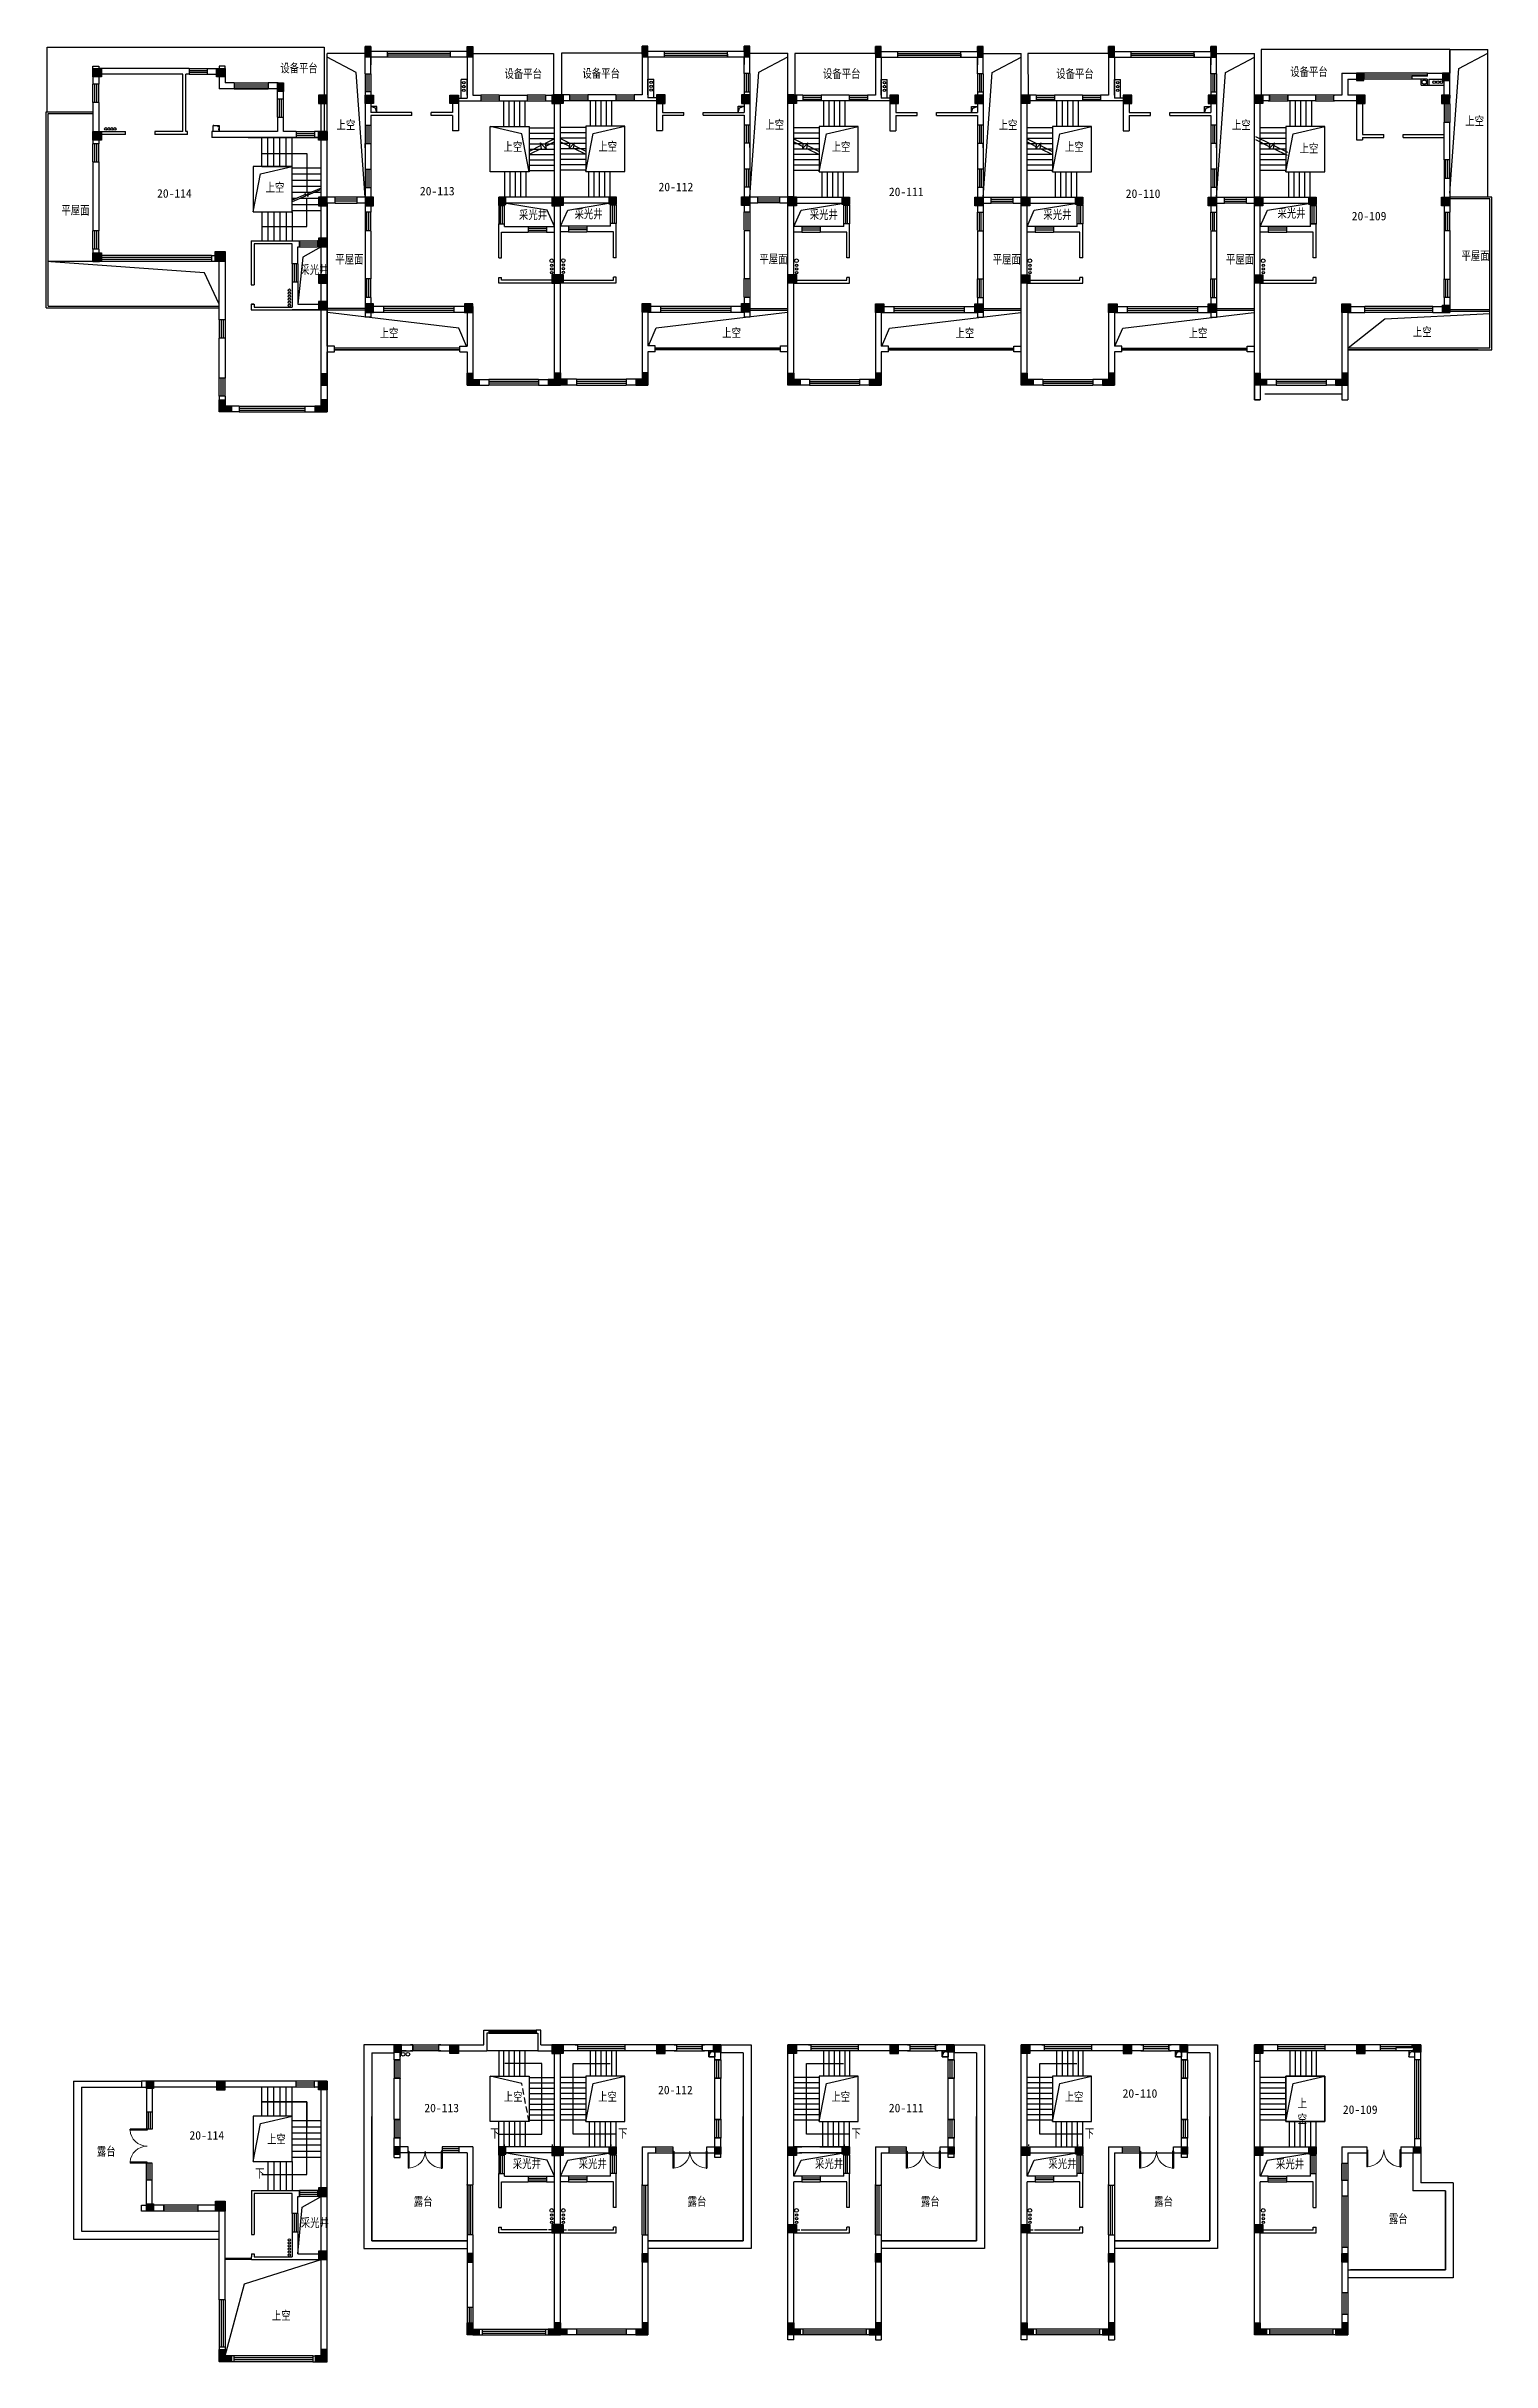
# Model space of a CAD drawing. Extents: x 296441 to 853063, y 459050 to 1117990.
# Drawn here: x 434187 to 493664, y 566907 to 662200 of the extents above; entities that cross this region are included whole.
import ezdxf
from ezdxf.enums import TextEntityAlignment as Align

# ---------------------------------------------------------------- set-up
doc = ezdxf.new("R2010")
doc.units = 0
doc.header["$LTSCALE"] = 1000
for name, pattern in [('5-GRID$0$CENTER2', [28.575, 19.05, -3.175, 3.175, -3.175]), ('B-PLAN-RF$0$HIDDEN', [0.375, 0.25, -0.125]), ('E1-FL02$0$HIDDEN', [0.375, 0.25, -0.125]), ('E1-FL02$0$HIDDEN2', [4.7625, 3.175, -1.5875]), ('E1-FL03$0$HIDDEN', [0.375, 0.25, -0.125]), ('E4-FL02$0$HIDDEN2', [4.7625, 3.175, -1.5875])]:
    doc.linetypes.add(name, pattern=pattern)
for name, color, linetype in [('0-COL', 50, 'Continuous'), ('0-COL-H1', 170, 'Continuous'), ('0-COL-TZ', 220, 'Continuous'), ('16-PLAN-FL02-P$0$A-WALL', 1, 'Continuous'), ('5-GRID$0$G-GRID', 8, '5-GRID$0$CENTER2'), ('A-FL01$0$G-FL01$0$A-OVLK', 140, 'Continuous'), ('A-FL01$0$水条件', 2, 'Continuous'), ('C1-PLAN-FL03-P$0$A-ANNO-IDEN', 2, 'Continuous'), ('D-PLAN-ROOF$0$A-ROOF', 2, 'Continuous'), ('D-TEXT-FL01-mi$0$A-ROOM-IDEN', 4, 'Continuous'), ('dianti-BM01$0$A-HRAL', 5, 'Continuous'), ('DIM_SYMB', 3, 'Continuous'), ('DZ-3-PLAN-FL02$0$H-FL02-GN$0$A-HRAL', 5, 'Continuous'), ('DZ-3-PLAN-FL03$0$H-FL02-GN$0$A-OVLK', 140, 'Continuous'), ('DZ-3-TEXT-FL01$0$A-ROOM-IDEN', 4, 'Continuous'), ('DZ-TEXT-FL01$0$A-ROOM-IDEN', 4, 'Continuous'), ('E-TEXT-BS01-MI-14$0$A-ROOM-IDEN', 4, 'Continuous'), ('E-TEXT-FL02$0$A-ROOM-IDEN', 4, 'Continuous'), ('E1-BS01-18-19$0$A-OVLK', 140, 'Continuous'), ('E1-FL02$0$A-ANNO-SYMB', 6, 'Continuous'), ('E1-FL02$0$A-FIXT', 162, 'Continuous'), ('E1-FL02$0$A-HOLE', 211, 'Continuous'), ('E1-FL02$0$A-OVLK', 140, 'Continuous'), ('E1-FL02$0$A-PLUM', 4, 'Continuous'), ('E1-FL02$0$A-STRS', 4, 'Continuous'), ('E1-FL02$0$A-WALL', 1, 'Continuous'), ('E1-FL03$0$A-HOLE', 211, 'Continuous'), ('E1-FL03$0$A-OVLK', 140, 'Continuous'), ('E1-FL03$0$A-SECT-WOOD', 17, 'Continuous'), ('E1-FL03$0$A-STRS', 4, 'Continuous'), ('E2-E3-FL01$0$E1-FL01$0$A-FLOR', 23, 'Continuous'), ('E2-E3-FL02$0$E1-FL02$0$A-OVLK', 140, 'Continuous'), ('E2-E3-FL03$0$A-WALL', 1, 'Continuous'), ('E2-E3-FL03$0$E1-FL03$0$A-HOLE', 211, 'Continuous'), ('E2-E3-FL03$0$E1-FL03$0$A-HOLE-MECH', 222, 'Continuous'), ('E2-E3-FL03$0$E1-FL03$0$A-OVLK', 140, 'Continuous'), ('E2-E3-FL03$0$E1-FL03$0$AUDIT_I_171201172723-9', 4, 'Continuous'), ('E4-FL02$0$A-ELEV-HDDN', 161, 'E4-FL02$0$HIDDEN2'), ('E4-FL02$0$A-EQPM', 152, 'Continuous'), ('E4-FL02$0$A-OVLK', 140, 'Continuous'), ('E4-FL02$0$A-PLUM', 4, 'Continuous'), ('E4-FL02$0$A-WALL', 1, 'Continuous'), ('E4-FL03$0$A-OVLK', 140, 'Continuous'), ('E4-FL03$0$A-WALL', 1, 'Continuous'), ('E4-FL03$0$AUDIT_I_171201172723-2', 140, 'Continuous'), ('E4-FL03$0$AUDIT_I_171201172723-4', 1, 'Continuous'), ('E4-FL03$0$AUDIT_I_171201172723-9', 4, 'Continuous'), ('F1-FL02$0$A-OVLK', 140, 'Continuous'), ('G-FL01$0$A-HOLE', 211, 'Continuous'), ('G-FL02$0$A-ANNO-ARRW', 2, 'Continuous'), ('G-FL02$0$A-ANNO-SYMB', 6, 'Continuous'), ('G-FL02$0$A-STRS', 4, 'Continuous'), ('G-FL02$0$A-WALL', 1, 'Continuous'), ('G-FL03$0$$0$A-DOOR', 4, 'Continuous'), ('G-FL03$0$$0$A-OVLK', 140, 'Continuous'), ('G-FL03$0$A-ANNO-ARRW', 2, 'Continuous'), ('G-FL03$0$A-HRAL', 5, 'Continuous'), ('G-FL03$0$A-STRS', 4, 'Continuous'), ('G1-FL02$0$A-DOOR', 4, 'Continuous'), ('G1-FL02$0$A-HOLE', 211, 'Continuous'), ('G1-FL02$0$A-HRAL', 5, 'Continuous'), ('G1-FL02$0$A-OVLK', 140, 'Continuous'), ('huachuangN$0$A-SECT-STONE', 42, 'Continuous'), ('huachuangN$0$A-WALL', 1, 'Continuous'), ('M-暖通提建筑', 3, 'Continuous'), ('menchuangtao1$0$A-WALL', 1, 'Continuous'), ('WALL', 242, 'Continuous'), ('ZT2_分格--轮廓-------LM、DY', 80, 'Continuous')]:
    doc.layers.add(name, color=color, linetype=linetype)
doc.layers.add('E1-BS01-18-19$0$ENTR-DETL-P$0$A-ANNO-NPLT', color=215, linetype='Continuous', plot=False)
doc.styles.add('C1-PLAN-FL03-P$0$GOA_03_黑体_1.00', font='simhei.ttf')
doc.styles.add('E-TEXT-FL02$0$GOA_01_thin_0.75', font='romans.shx', dxfattribs={"width": 0.75, "bigfont": 'hzdx.shx'})
doc.styles.get("Standard").update_dxf_attribs({"font": 'gbenor.shx', "bigfont": 'gbcbig.shx'})

# ---------------------------------------------------------------- blocks, each defined once
blk = doc.blocks.new('C1-PLAN-FL03-P$0$GOA_A-roomnumber1')
blk = doc.blocks.new('G-FL03$0$$0$1400-door')
for p, q in [((0, 0), (0, -700)), ((0, 0), (38, 0)), ((38, 0), (38, -700)), ((1363, 0), (1363, -700)), ((1400, 0), (1363, 0)), ((1400, 0), (1400, -700)), ((38, -700), (0, -700)), ((1363, -700), (1400, -700))]:
    blk.add_line(p, q)
at = {"lineweight": 13}
for centre, start, end in [((-1, 0), 273.14342, 359.96949), ((1401, 0), 180.03051, 266.85658)]:
    blk.add_arc(centre, 701, start, end, dxfattribs=at)
blk = doc.blocks.new('A$C3A19538B')
at = {"color": 2, "elevation": 18}
for points in [[(-3240, 10029), (-3240, 9329)], [(-3160, 10029), (-3160, 9329)], [(-3080, 10029), (-3080, 9329)], [(-3000, 10029), (-3000, 9329)], [(-3000, 9329), (-3240, 9329)], [(-3000, 7929), (-3240, 7929)], [(-3240, 7229), (-3240, 7929)], [(-3160, 7229), (-3160, 7929)], [(-3080, 7229), (-3080, 7929)], [(-3000, 7229), (-3000, 7929)], [(1080, 4009), (0, 4009)], [(1080, 3959), (0, 3959)], [(1080, 3959), (1080, 4079)], [(-240, 2304), (-240, 354)], [(-160, 2304), (-160, 354)], [(-80, 2304), (-80, 354)], [(0, 2304), (0, 354)], [(3605, -1), (355, -1)], [(3605, -81), (355, -81)], [(3605, -161), (355, -161)], [(3605, -241), (355, -241)]]:
    blk.add_lwpolyline(points, dxfattribs=at)
at = {"layer": '0-COL-H1', "color": 2, "elevation": 18}
for points in [[(-3240, 11299), (-2940, 11299), (-2940, 10999), (-3240, 10999)], [(0, 11299), (-350, 11299), (-350, 10949), (0, 10949)], [(4200, 10949), (3850, 10949), (3850, 11299), (4200, 11299)], [(4200, 6909), (3850, 6909), (3850, 6559), (4200, 6559)], [(-3240, 6259), (-2940, 6259), (-2940, 5959), (-3240, 5959)], [(-400, 6359), (0, 6359), (0, 5959), (-400, 5959)], [(4200, 4309), (3850, 4309), (3850, 3959), (4200, 3959)], [(0, 260), (0, 0), (260, 0), (260, -240), (-240, -240), (-240, 260)], [(3960, 260), (3960, 0), (3700, 0), (3700, -240), (4200, -240), (4200, 260)]]:
    blk.add_lwpolyline(points, close=True, dxfattribs=at)
at = {"layer": '0-COL-H1', "color": 2}
for points in [[(-2940, 10999, 18), (-2940, 11299, 18), (-3240, 10999, 18), (-3240, 11299, 18)], [(-350, 10949, 18), (-350, 11299, 18), (0, 10949, 18), (0, 11299, 18)], [(3850, 11299, 18), (3850, 10949, 18), (4200, 11299, 18), (4200, 10949, 18)], [(3850, 6559, 18), (3850, 6909, 18), (4200, 6559, 18), (4200, 6909, 18)], [(-2940, 5959, 18), (-2940, 6259, 18), (-3240, 5959, 18), (-3240, 6259, 18)], [(0, 5959, 18), (0, 6359, 18), (-400, 5959, 18), (-400, 6359, 18)], [(3850, 3959, 18), (3850, 4309, 18), (4200, 3959, 18), (4200, 4309, 18)], [(0, 260, 18), (-240, 260, 18), (0, 0, 18), (-240, -240, 18)], [(0, 0, 18), (-240, -240, 18), (260, 0, 18), (260, -240, 18)], [(3960, 0, 18), (4200, -240, 18), (3700, 0, 18), (3700, -240, 18)], [(3960, 260, 18), (4200, 260, 18), (3960, 0, 18), (4200, -240, 18)]]:
    blk.add_solid(points, dxfattribs=at)
at = {"layer": 'A-FL01$0$G-FL01$0$A-OVLK', "color": 2, "extrusion": (2.78234e-21, 2.27195e-05, 1)}
for p, q in [((3810, 6799, 18), (3060, 6799, 18)), ((3810, 6719, 18), (3060, 6719, 18)), ((3810, 6639, 18), (3060, 6639, 18)), ((3810, 6559, 18), (3060, 6559, 18))]:
    blk.add_line(p, q, dxfattribs=at)
at = {"layer": 'A-FL01$0$G-FL01$0$A-OVLK', "color": 2, "extrusion": (-2.27195e-05, 4.17351e-21, 1)}
for p, q in [((2760, 5859, 18), (2760, 5109, 18)), ((2840, 5859, 18), (2840, 5109, 18)), ((2920, 5859, 18), (2920, 5109, 18)), ((3000, 5859, 18), (3000, 5109, 18))]:
    blk.add_line(p, q, dxfattribs=at)
at = {"layer": 'A-FL01$0$水条件', "color": 2}
for centre in [(2648, 4771, 18), (2648, 4646, 18), (2648, 4521, 18), (2648, 4396, 18), (2648, 4271, 18), (2648, 4146, 18)]:
    blk.add_circle(centre, 50, dxfattribs=at)
at = {"layer": 'E1-FL02$0$A-HOLE', "color": 2, "linetype": 'ByBlock', "elevation": 18}
blk.add_lwpolyline([(1160, 7999), (1460, 9559), (2760, 9859)], dxfattribs=at)
at = {"layer": 'E1-FL02$0$A-HOLE', "color": 2, "linetype": 'E1-FL02$0$HIDDEN', "elevation": 18}
blk.add_lwpolyline([(2760, 9859), (1160, 9859), (1160, 7999), (2760, 7999)], close=True, dxfattribs=at)
at = {"layer": 'E1-FL02$0$A-STRS', "color": 2, "ltscale": 0.1, "elevation": 18}
blk.add_lwpolyline([(2760, 9859), (1160, 9859), (1160, 7999), (2760, 7999)], dxfattribs=at)
at = {"layer": 'G-FL01$0$A-HOLE', "color": 2, "elevation": 18}
for points in [[(3000, 4199), (3169, 6117), (3960, 6559)], [(1, 0), (799, 2959), (3960, 3959)]]:
    blk.add_lwpolyline(points, dxfattribs=at)
at = {"layer": 'G-FL03$0$$0$A-OVLK', "color": 2, "extrusion": (8.34702e-21, 4.5439e-05, 1)}
for p, q in [((-6240, 11299, 18), (-3440, 11299, 18)), ((-6240, 11299, 18), (-6240, 4799, 18)), ((-5915, 11059, 18), (-3440, 11059, -1)), ((-5915, 11059, 18), (-5915, 5124, 18)), ((3675, 11299, -1), (2925, 11299, 18)), ((3675, 11219, -1), (2925, 11219, 18)), ((3675, 11139, -1), (2925, 11139, 18)), ((3675, 11059, 18), (2925, 11059, 18)), ((-1125, 6199, 18), (-2525, 6199, 18)), ((-1125, 6119, 0), (-2525, 6119, 18)), ((-1125, 6039, 0), (-2525, 6039, 18)), ((-1125, 5959, 0), (-2525, 5959, 18)), ((-5915, 5124, 18), (-260, 5124, 18))]:
    blk.add_line(p, q, dxfattribs=at)
at = {"layer": 'G-FL03$0$$0$A-OVLK', "color": 2}
blk.add_line((-6240, 4799, 18), (-260, 4799, 18), dxfattribs=at)
at = {"layer": 'G-FL03$0$A-ANNO-ARRW', "color": 2, "extrusion": (2.78234e-21, 2.27195e-05, 1), "elevation": 0}
for points in [[(1510, 7459), (3360, 7459), (3360, 10459), (1510, 10459)], [(1510, 10459), (3360, 10459), (3360, 9429)], [(1510, 7459), (3360, 7459), (3360, 9264)]]:
    blk.add_lwpolyline(points, dxfattribs=at)
at = {"layer": 'G-FL03$0$A-ANNO-ARRW', "color": 2, "extrusion": (2.78234e-21, 2.27195e-05, 1)}
blk.add_solid([(1650, 10435, 0), (1510, 10459, 0), (1650, 10482, 0)], dxfattribs=at)
at = {"layer": 'G-FL03$0$A-HRAL', "color": 2, "extrusion": (2.78234e-21, 2.27195e-05, 1)}
blk.add_line((1510, 9859, 18), (1510, 11059, 18), dxfattribs=at)
at = {"layer": 'G-FL03$0$A-STRS', "color": 2, "ltscale": 0.1, "extrusion": (2.78234e-21, 2.27195e-05, 1)}
for p, q in [((1510, 9859, 18), (1510, 11059, 18)), ((1760, 9859, 18), (1760, 11059, 18)), ((2010, 9859, 18), (2010, 11059, 18)), ((2260, 9859, 18), (2260, 11059, 18)), ((2510, 9859, 18), (2510, 11059, 18)), ((2760, 7999, 18), (2760, 11059, 18)), ((1760, 9859, 18), (1760, 9909, 18)), ((2010, 9859, 18), (2010, 9909, 18)), ((2260, 9859, 18), (2260, 9909, 18)), ((2510, 9859, 18), (2510, 9909, 18)), ((2760, 9859, 18), (2760, 9909, 18)), ((2760, 9679, 18), (3960, 9679, 18)), ((2760, 9679, 18), (2810, 9679, 18)), ((2760, 9429, 18), (3960, 9429, 18)), ((2760, 9429, 18), (2810, 9429, 18)), ((2760, 9179, 18), (3960, 9179, 18)), ((2760, 9179, 18), (2810, 9179, 18)), ((2760, 8929, 18), (3960, 8929, 18)), ((2760, 8929, 18), (2810, 8929, 18)), ((2760, 8679, 18), (3960, 8679, 18)), ((2760, 8679, 18), (2810, 8679, 18)), ((1760, 7999, 18), (1760, 6799, 18)), ((1760, 7999, 18), (1760, 7949, 18)), ((2010, 7999, 18), (2010, 6799, 18)), ((2010, 7999, 18), (2010, 7949, 18)), ((2260, 7999, 18), (2260, 6799, 18)), ((2260, 7999, 18), (2260, 7949, 18)), ((2510, 7999, 18), (2510, 6799, 18)), ((2510, 7999, 18), (2510, 7949, 18)), ((2760, 8429, 18), (3960, 8429, 18)), ((2760, 8429, 18), (2810, 8429, 18)), ((2760, 8179, 18), (3960, 8179, 18)), ((2760, 8179, 18), (2810, 8179, 18)), ((2760, 7999, 18), (2760, 6799, 18)), ((2760, 7999, 18), (2760, 7949, 18))]:
    blk.add_line(p, q, dxfattribs=at)
at = {"layer": 'menchuangtao1$0$A-WALL', "color": 2, "extrusion": (8.34702e-21, 4.5439e-05, 1)}
for p, q in [((2925, 11299, -1), (2905, 11299, -1)), ((2925, 11059, -1), (2905, 11059, -1)), ((2925, 11059, -1), (2925, 11299, -1)), ((3675, 11299, -1), (3695, 11299, -1)), ((3675, 11059, -1), (3675, 11299, -1)), ((3675, 11059, -1), (3695, 11059, -1)), ((-2525, 6199, 0), (-2545, 6199, 0)), ((-2525, 5959, 0), (-2545, 5959, 0)), ((-2525, 6199, 0), (-2525, 5959, 0)), ((-1125, 6199, 0), (-1105, 6199, 0)), ((-1125, 6199, 0), (-1125, 5959, 0)), ((-1125, 5959, 0), (-1105, 5959, 0))]:
    blk.add_line(p, q, dxfattribs=at)
at = {"layer": 'WALL', "color": 2, "extrusion": (8.34702e-21, 4.5439e-05, 1)}
for p, q in [((2925, 11299, 18), (-3240, 11299, 18)), ((-3240, 11059, 18), (-3240, 10029, 18)), ((-3000, 11059, 18), (-3000, 10029, 18)), ((2925, 11059, 18), (-3000, 11059, 18)), ((3960, 11059, 18), (3630, 11059, 18)), ((4200, 11299, 18), (3675, 11299, 18)), ((3960, 6799, 18), (3960, 11059, 18)), ((4200, -241, 18), (4200, 11299, 18)), ((-3000, 10029, 18), (-3240, 10029, 18)), ((-3000, 7229, 18), (-3240, 7229, 18)), ((-3240, 6199, 18), (-3240, 7229, 18)), ((-3000, 6199, 18), (-3000, 7229, 18)), ((1080, 6799, 18), (1080, 4999, 18)), ((1080, 6799, 18), (3060, 6799, 18)), ((2760, 6679, 18), (1200, 6679, 18)), ((1200, 6679, 18), (1200, 4999, 18)), ((2760, 5859, 18), (2760, 6679, 18)), ((3060, 6799, 18), (3060, 6559, 18)), ((3060, 6559, 18), (3060, 6799, 18)), ((3960, 6799, 18), (3810, 6799, 18)), ((-2525, 5959, 18), (-3240, 5959, 18)), ((-2525, 6199, 18), (-3000, 6199, 18)), ((0, 6199, 18), (-1125, 6199, 18)), ((-240, 5959, 18), (-1125, 5959, 18)), ((-240, 2304, 18), (-240, 5959, 18)), ((0, 4079, 18), (0, 6199, 18)), ((3000, 5859, 18), (2760, 5859, 18)), ((3000, 5859, 18), (3000, 6559, 18)), ((3000, 6559, 18), (3060, 6559, 18)), ((3960, 6559, 18), (3810, 6559, 18)), ((3960, 4199, 18), (3960, 6559, 18)), ((1080, 4999, 18), (1200, 4999, 18)), ((2760, 5109, 18), (3000, 5109, 18)), ((2760, 5109, 18), (2760, 4079, 18)), ((3000, 5109, 18), (3000, 4199, 18)), ((0, 2304, 18), (0, 4079, 18)), ((1080, 4199, 18), (1080, 4079, 18)), ((1080, 4199, 18), (1200, 4199, 18)), ((1080, 3959, 18), (3960, 3959, 18)), ((1200, 4199, 18), (1200, 4079, 18)), ((1200, 4079, 18), (2760, 4079, 18)), ((3000, 4199, 18), (3960, 4199, 18)), ((3960, -1, 18), (3960, 3959, 18)), ((0, 2304, 18), (-240, 2304, 18)), ((0, 354, 18), (-240, 354, 18)), ((-240, 354, 18), (-240, -241, 18)), ((355, -241, 18), (-240, -241, 18)), ((355, -1, 18), (0, -1, 18)), ((355, -1, 18), (355, -241, 18)), ((3605, -1, 18), (3605, -241, 18)), ((3605, -1, 18), (3960, -1, 18)), ((3605, -241, 18), (4200, -241, 18))]:
    blk.add_line(p, q, dxfattribs=at)
at = {"layer": 'WALL', "color": 2}
for p, q in [((2925, 11059, 18), (2925, 11299, 18)), ((3675, 11059, 18), (3675, 11299, 18)), ((3810, 6559, 18), (3810, 6799, 18)), ((-2525, 5959, 18), (-2525, 6199, 18)), ((-1125, 6199, 18), (-1125, 5959, 18))]:
    blk.add_line(p, q, dxfattribs=at)
at = {"layer": 'WALL', "color": 2, "extrusion": (8.34702e-21, 4.5439e-05, 1)}
for points in [[(-3240, 11299), (-3440, 11299), (-3440, 11059), (-3240, 11059)], [(-3240, 5959), (-3440, 5959), (-3440, 6199), (-3240, 6199)], [(0, 354), (0, -1)]]:
    blk.add_lwpolyline(points, dxfattribs=at)
at = {"layer": 'C1-PLAN-FL03-P$0$A-ANNO-IDEN', "color": 2}
ref = blk.add_blockref('C1-PLAN-FL03-P$0$GOA_A-roomnumber1', (-753, 9345, 18), dxfattribs=at)
ref.add_attrib('房间编号', '20-114', dxfattribs={"layer": '0', "color": 2, "height": 350, "style": 'C1-PLAN-FL03-P$0$GOA_03_黑体_1.00'}).set_placement((-752, 8899, 18), align=Align.CENTER)
at = {"layer": 'G-FL03$0$$0$A-DOOR', "color": 2, "extrusion": (3.38813e-20, 4.5439e-05, 1), "rotation": 270}
blk.add_blockref('G-FL03$0$$0$1400-door', (-3208, 9329, 0), dxfattribs=at)
at = {"layer": 'D-TEXT-FL01-mi$0$A-ROOM-IDEN', "color": 2}
for s, height, p in [('露台', 385.8, (-5278, 8201, 37)), ('上空', 385.8, (1726, 8700, 37)), ('下', 386, (1237, 7298, 37)), ('采光井', 385.8, (3113, 5261, 37)), ('上空', 385.8, (1924, 1442, 37))]:
    blk.add_text(s, height=height, dxfattribs=at).set_placement(p)
blk = doc.blocks.new('E2-E3-FL03$0$E1-FL03$0$1400-door')
for p, q in [((0, 0), (0, -700)), ((0, 0), (38, 0)), ((38, 0), (38, -700)), ((1363, 0), (1363, -700)), ((1400, 0), (1363, 0)), ((1400, 0), (1400, -700)), ((38, -700), (0, -700)), ((1363, -700), (1400, -700))]:
    blk.add_line(p, q)
at = {"lineweight": 13}
for centre, start, end in [((-1, 0), 273.14342, 359.96949), ((1401, 0), 180.03051, 266.85658)]:
    blk.add_arc(centre, 701, start, end, dxfattribs=at)
blk = doc.blocks.new('A$C6DE27236')
at = {"color": 2}
for p, q in [((-3240, 11700), (-4485, 11700)), ((-1270, 7500), (-1270, 7260)), ((1127, 5000), (1180, 5000)), ((1127, 4200), (1180, 4200)), ((-4485, 3315), (-240, 3314)), ((0, -240), (400, -240, 0)), ((3000, -240, 0), (3360, -240))]:
    blk.add_line(p, q, dxfattribs=at)
at = {"color": 2, "elevation": 0}
for points in [[(2675, 11460), (575, 11460)], [(650, 12300), (2600, 12300)], [(650, 12260), (2600, 12260)], [(650, 12220), (2600, 12220)], [(650, 12180), (2600, 12180)], [(-240, 910), (0, 910)], [(-160, 910), (-160, 260)], [(-80, 910), (-80, 260)], [(0, 910), (0, 260)]]:
    blk.add_lwpolyline(points, dxfattribs=at)
at = {"color": 2}
for points in [[(-240, 910), (-240, 260)], [(-240, 260), (0, 260), (0, 0)]]:
    blk.add_lwpolyline(points, dxfattribs=at)
at = {"layer": '0-COL', "color": 2}
for p, q in [((-950, 11700), (-600, 11700)), ((-950, 11350), (-950, 11700)), ((-600, 11700), (-600, 11350)), ((3250, 11700), (3250, 11350)), ((3600, 11700), (3250, 11700)), ((3600, 11350), (3600, 11700)), ((-600, 11350), (-950, 11350)), ((3250, 11350), (3600, 11350)), ((1060, 7500), (1060, 7200)), ((1360, 7500), (1060, 7500)), ((1060, 7200), (1360, 7200)), ((1360, 7200), (1360, 7500)), ((3250, 7500), (3250, 7150)), ((3600, 7500), (3250, 7500)), ((3250, 7150), (3600, 7150)), ((3600, 7150), (3600, 7500)), ((3250, 4310), (3250, 3960)), ((3600, 4310), (3250, 4310)), ((3250, 3960), (3600, 3960)), ((3600, 3960), (3600, 4310)), ((-240, 260), (0, 260)), ((-240, -240), (-240, 260)), ((0, 260), (0, 0)), ((0, 0), (260, 0)), ((260, 0), (260, -240)), ((3100, 0), (3100, -240)), ((3360, 0), (3100, 0)), ((3600, 260), (3360, 260)), ((3360, 260), (3360, 0)), ((3600, -240), (3600, 260)), ((260, -240), (-240, -240)), ((3100, -240), (3600, -240))]:
    blk.add_line(p, q, dxfattribs=at)
at = {"layer": '0-COL-H1', "color": 2}
for points in [[(-950, 11700), (-950, 11350), (-600, 11700), (-600, 11350)], [(3250, 11350), (3250, 11700), (3600, 11350), (3600, 11700)], [(1060, 7200), (1060, 7500), (1360, 7200), (1360, 7500)], [(3250, 7150), (3250, 7500), (3600, 7150), (3600, 7500)], [(3250, 3960), (3250, 4310), (3600, 3960), (3600, 4310)], [(0, 260), (-240, 260), (0, 0), (-240, -240)], [(0, 0), (-240, -240), (260, 0), (260, -240)], [(3360, 0), (3600, -240), (3100, 0), (3100, -240)], [(3360, 260), (3600, 260), (3360, 0), (3600, -240)]]:
    blk.add_solid(points, dxfattribs=at)
at = {"layer": '0-COL-TZ', "color": 2}
for p, q in [((-3240, 11700), (-3240, 11400)), ((-2940, 11700), (-3240, 11700)), ((-2940, 11400), (-2940, 11700)), ((-3240, 11400), (-2940, 11400)), ((-3240, 7500, 0), (-3240, 7200, 0)), ((-3000, 7500, 0), (-3240, 7500, 0)), ((-3240, 7200, 0), (-3000, 7200, 0)), ((-3000, 7200, 0), (-3000, 7500, 0)), ((-240, 3110, 0), (-240, 2760, 0)), ((0, 3110, 0), (-240, 3110, 0)), ((0, 2760, 0), (0, 3110, 0)), ((-240, 2760, 0), (0, 2760, 0))]:
    blk.add_line(p, q, dxfattribs=at)
for points in [[(-3240, 11400), (-3240, 11700), (-2940, 11400), (-2940, 11700)], [(-3240, 7200, 0), (-3240, 7500, 0), (-3000, 7200, 0), (-3000, 7500, 0)], [(-240, 2760, 0), (-240, 3110, 0), (0, 2760, 0), (0, 3110, 0)]]:
    blk.add_solid(points, dxfattribs=at)
at = {"layer": 'dianti-BM01$0$A-HRAL', "color": 2}
for p, q in [((1280, 7600), (1280, 7550)), ((3280, 7550), (3280, 7600))]:
    blk.add_line(p, q, dxfattribs=at)
at = {"layer": 'DIM_SYMB', "color": 2}
for p, q in [((1610, 10935), (1310, 10935)), ((2835, 10935), (1610, 10935)), ((2835, 8025), (2835, 10935)), ((1060, 8025), (2835, 8025))]:
    blk.add_line(p, q, dxfattribs=at)
at = {"layer": 'DZ-3-PLAN-FL03$0$H-FL02-GN$0$A-OVLK', "color": 2}
for points in [[(-4485, 11700), (-4485, 11700), (-4485, 3315)], [(-240, 3640), (-4160, 3640), (-4160, 8750), (-4160, 8750)]]:
    blk.add_lwpolyline(points, dxfattribs=at)
at = {"layer": 'E1-BS01-18-19$0$ENTR-DETL-P$0$A-ANNO-NPLT', "color": 2}
for centre, radius in [((3241, 4883), 75), ((3239, 4697), 50), ((3239, 4547), 50), ((3239, 4397), 50)]:
    blk.add_circle(centre, radius, dxfattribs=at)
at = {"layer": 'E1-FL02$0$A-HOLE', "color": 2, "linetype": 'E1-FL02$0$HIDDEN2'}
for p, q in [((-3000, 11460), (-3000, 11210)), ((-2750, 11460), (-3000, 11460))]:
    blk.add_line(p, q, dxfattribs=at)
at = {"layer": 'E1-FL02$0$A-OVLK', "color": 2}
for p, q in [((-2470, 11700), (-1420, 11700)), ((-2470, 11620), (-1420, 11620)), ((-2470, 11540), (-1420, 11540)), ((-1420, 11460), (-2470, 11460)), ((-3240, 11090), (-3240, 10320)), ((-3160, 10330), (-3160, 11080)), ((-3080, 10330), (-3080, 11080)), ((-3000, 10330), (-3000, 11080)), ((-3240, 8640), (-3240, 7870)), ((-3160, 7880), (-3160, 8630)), ((-3080, 7880), (-3080, 8630)), ((-3000, 7880), (-3000, 8630)), ((1060, 7165), (1060, 6395)), ((1140, 6405), (1140, 7155)), ((1220, 6405), (1220, 7155)), ((1300, 6405), (1300, 7155)), ((-240, 5940), (-240, 3880)), ((-160, 3880), (-160, 5930)), ((-80, 3880), (-80, 5930)), ((0, 3880), (0, 5930)), ((2270, 6300), (3030, 6300)), ((2270, 6220), (3030, 6220)), ((2270, 6140), (3030, 6140)), ((3030, 6060), (2270, 6060))]:
    blk.add_line(p, q, dxfattribs=at)
at = {"layer": 'E1-FL02$0$A-STRS', "color": 2, "ltscale": 0.1}
for p, q in [((1280, 7500), (1280, 8550)), ((1500, 7500), (1500, 8550)), ((1720, 7500), (1720, 8550)), ((1940, 7500), (1940, 8550)), ((2160, 7500), (2160, 8550))]:
    blk.add_line(p, q, dxfattribs=at)
at = {"layer": 'E1-FL03$0$A-HOLE', "color": 2, "linetype": 'ByBlock'}
for p, q in [((2010, 10110), (710, 10410)), ((710, 8550), (710, 10410)), ((710, 10410), (2310, 10410)), ((2310, 10410), (2310, 8550)), ((2310, 8550), (710, 8550))]:
    blk.add_line(p, q, dxfattribs=at)
at = {"layer": 'E1-FL03$0$A-HOLE', "color": 2, "linetype": 'E1-FL03$0$HIDDEN'}
blk.add_line((2310, 8550), (2010, 10110), dxfattribs=at)
at = {"layer": 'E1-FL03$0$A-HOLE', "color": 2}
for p, q in [((3060, 6960), (1300, 7260)), ((3360, 6300), (3060, 6960))]:
    blk.add_line(p, q, dxfattribs=at)
at = {"layer": 'E1-FL03$0$A-STRS', "color": 2, "ltscale": 0.1}
for p, q in [((1060, 11460), (1060, 10410)), ((1260, 11460), (1260, 10410)), ((1480, 11460), (1480, 10410)), ((1700, 11460), (1700, 10410)), ((1920, 11460), (1920, 10410)), ((2140, 11460), (2140, 10410)), ((2310, 10360), (3360, 10360)), ((2310, 10140), (3360, 10140)), ((2310, 9920), (3360, 9920)), ((2310, 9700), (3360, 9700)), ((2310, 9480), (3360, 9480)), ((2310, 9260), (3360, 9260)), ((2310, 9040), (3360, 9040)), ((2310, 8820), (3360, 8820)), ((2310, 8600), (3360, 8600)), ((1060, 7500), (1060, 8550))]:
    blk.add_line(p, q, dxfattribs=at)
at = {"layer": 'E2-E3-FL01$0$E1-FL01$0$A-FLOR', "color": 2}
blk.add_line((-1270, 7260), (-2670, 7260), dxfattribs=at)
at = {"layer": 'E2-E3-FL02$0$E1-FL02$0$A-OVLK', "color": 2}
for p, q in [((-570, 7500), (-1270, 7500)), ((-570, 7420), (-1270, 7420)), ((-570, 7340), (-1270, 7340)), ((-570, 7260), (-1270, 7260))]:
    blk.add_line(p, q, dxfattribs=at)
at = {"layer": 'E2-E3-FL03$0$A-WALL', "color": 2}
for p, q in [((455, 11700, 0), (455, 12300, 0)), ((455, 12300, 0), (575, 12300, 0)), ((2795, 12300, 0), (2675, 12300, 0)), ((2795, 11700, 0), (2795, 12300, 0)), ((2795, 11700, 0), (3425, 11700, 0)), ((400, -240, 0), (400, 0, 0)), ((3000, -240, 0), (3000, 0, 0))]:
    blk.add_line(p, q, dxfattribs=at)
at = {"layer": 'E2-E3-FL03$0$A-WALL', "color": 2, "elevation": 0}
for points in [[(455, 12300), (650, 12300), (650, 12180), (575, 12180), (575, 11460)], [(2795, 12300), (2600, 12300), (2600, 12180), (2675, 12180), (2675, 11460)]]:
    blk.add_lwpolyline(points, dxfattribs=at)
at = {"layer": 'E2-E3-FL03$0$E1-FL03$0$A-HOLE-MECH', "color": 2}
for centre in [(-2875, 11312, 0), (-2675, 11312, 0)]:
    blk.add_circle(centre, 75, dxfattribs=at)
at = {"layer": 'E2-E3-FL03$0$E1-FL03$0$A-OVLK', "color": 2}
blk.add_line((-4160, 11375), (-3240, 11375), dxfattribs=at)
blk.add_lwpolyline([(-4160, 11375), (-4160, 3640), (-260, 3640)], dxfattribs=at)
at = {"layer": 'E4-FL03$0$AUDIT_I_171201172723-2', "color": 2}
for p, q in [((400, 0, 0), (3000, 0, 0)), ((400, -80, 0), (3000, -80, 0)), ((400, -160, 0), (3000, -160, 0)), ((400, -240, 0), (3000, -240, 0))]:
    blk.add_line(p, q, dxfattribs=at)
at = {"layer": 'huachuangN$0$A-SECT-STONE', "color": 2}
blk.add_line((-2470, 11490), (-2470, 11670), dxfattribs=at)
at = {"layer": 'huachuangN$0$A-WALL', "color": 2}
for p, q in [((-2470, 11700), (-2570, 11700)), ((-2470, 11460), (-2570, 11460)), ((-2470, 11700), (-2470, 11460)), ((-1320, 11700), (-1420, 11700)), ((-1420, 11700), (-1420, 11460)), ((-1320, 11460), (-1420, 11460))]:
    blk.add_line(p, q, dxfattribs=at)
at = {"layer": 'menchuangtao1$0$A-WALL', "color": 2}
for p, q in [((-3240, 11080), (-3240, 11100)), ((-3000, 11080), (-3240, 11080)), ((-3000, 11080), (-3000, 11100)), ((-3240, 10330), (-3240, 10310)), ((-3000, 10330), (-3240, 10330)), ((-3000, 10330), (-3000, 10310)), ((-3240, 8630), (-3240, 8650)), ((-3000, 8630), (-3240, 8630)), ((-3000, 8630), (-3000, 8650)), ((-3240, 7880), (-3240, 7860)), ((-3000, 7880), (-3240, 7880)), ((-3000, 7880), (-3000, 7860)), ((-240, 5930), (-240, 5950)), ((0, 5930), (-240, 5930)), ((0, 5930), (0, 5950)), ((-240, 3880), (-240, 3860)), ((0, 3880), (-240, 3880)), ((0, 3880), (0, 3860))]:
    blk.add_line(p, q, dxfattribs=at)
at = {"layer": 'WALL', "color": 2}
for p, q in [((-3240, 11700), (-2470, 11700)), ((-3240, 11080), (-3240, 11700)), ((-3000, 11460), (-2470, 11460)), ((-3000, 11080), (-3000, 11460)), ((-2470, 11700), (-2470, 11460)), ((-1420, 11700), (-1420, 11460)), ((-1420, 11700), (455, 11700, 0)), ((-1420, 11460), (575, 11460, 0)), ((2675, 11460, 0), (3360, 11460)), ((2795, 11700, 0), (3600, 11700)), ((3360, 7500), (3360, 11460)), ((3600, 7380), (3600, 11700)), ((-3240, 11080), (-3000, 11080)), ((-3240, 10330), (-3000, 10330)), ((-3240, 8630), (-3240, 10330)), ((-3000, 8630), (-3000, 10330)), ((-3240, 8630), (-3000, 8630)), ((-3240, 7880), (-3000, 7880)), ((-3240, 7380), (-3240, 7880)), ((-3000, 7500), (-3000, 7880)), ((-3240, 7060), (-3240, 7380)), ((-3240, 7060), (-3000, 7060)), ((-2670, 7500), (-3000, 7500)), ((-2670, 7260), (-3000, 7260)), ((-3000, 7060), (-3000, 7260)), ((-2670, 7260), (-2670, 7500)), ((-570, 7260), (-570, 7500)), ((0, 7500), (-570, 7500)), ((-240, 7260), (-570, 7260)), ((-240, 7260), (-240, 5940)), ((0, 7500), (0, 5940)), ((3030, 7500), (1060, 7500)), ((1060, 7155), (1060, 7500)), ((1060, 7155), (1300, 7155)), ((3030, 7260), (1300, 7260)), ((1300, 7155), (1300, 7260)), ((3360, 7500), (3030, 7500)), ((3360, 7260), (3030, 7260)), ((3360, 6300), (3360, 7260)), ((3600, 6180), (3600, 7380)), ((1060, 6405), (1300, 6405)), ((1060, 6180), (1060, 6405)), ((1060, 5000), (1060, 6180)), ((1180, 5000), (1180, 6060)), ((1180, 6060), (2270, 6060)), ((1300, 6300), (1300, 6405)), ((1300, 6300), (2270, 6300)), ((2270, 6300), (2270, 6060)), ((3030, 6300), (3030, 6060)), ((3030, 6300), (3360, 6300)), ((3030, 6060), (3360, 6060)), ((3360, 5110), (3360, 6060)), ((3600, 5140), (3600, 6180)), ((1060, 5000), (1180, 5000)), ((3360, 4080), (3360, 5110)), ((3600, 4080), (3600, 5140)), ((-240, 3870), (-240, 910, 0)), ((0, 3870), (0, 910, 0)), ((1060, 4200), (1180, 4200)), ((1060, 3960), (1060, 4200)), ((3080, 3960), (1060, 3960)), ((1180, 4080), (1180, 4200)), ((3050, 4080), (1180, 4080)), ((3360, 3960), (3080, 3960)), ((3360, 4080), (3110, 4080)), ((3360, 0), (3360, 3960)), ((3600, -120), (3600, 4080)), ((-240, 260, 0), (-240, -240)), ((0, -240), (-240, -240)), ((0, 0), (400, 0, 0)), ((0, -240), (0, -240)), ((3000, 0, 0), (3360, 0)), ((3360, -240), (3600, -240)), ((3360, -240), (3360, -240)), ((3600, -240), (3600, -120))]:
    blk.add_line(p, q, dxfattribs=at)
at = {"layer": 'C1-PLAN-FL03-P$0$A-ANNO-IDEN', "color": 2}
ref = blk.add_blockref('C1-PLAN-FL03-P$0$GOA_A-roomnumber1', (-1287, 9373, 0), dxfattribs=at)
ref.add_attrib('房间编号', '20-113', dxfattribs={"layer": '0', "color": 2, "height": 350, "style": 'C1-PLAN-FL03-P$0$GOA_03_黑体_1.00'}).set_placement((-1286, 8927, 0), align=Align.CENTER)
at = {"layer": 'E2-E3-FL03$0$E1-FL03$0$AUDIT_I_171201172723-9', "color": 2}
blk.add_blockref('E2-E3-FL03$0$E1-FL03$0$1400-door', (-2670, 7325), dxfattribs=at)
at = {"layer": 'DZ-3-TEXT-FL01$0$A-ROOM-IDEN', "color": 2}
blk.add_text('露台', height=385.8, dxfattribs=at).set_placement((-2434, 5039))
at = {"layer": 'DZ-TEXT-FL01$0$A-ROOM-IDEN', "color": 2}
for s, height, p in [('上空', 385.8, (1269, 9349)), ('下', 386, (715, 7839)), ('采光井', 385.8, (1641, 6589))]:
    blk.add_text(s, height=height, dxfattribs=at).set_placement(p)
blk = doc.blocks.new('A$C324C6A96')
at = {"color": 2}
for p, q in [((3240, 11700), (4485, 11700)), ((1270, 7500), (1270, 7260)), ((-1127, 5000), (-1180, 5000)), ((-1127, 4200), (-1180, 4200)), ((4485, 3315), (240, 3314)), ((-2705, -240), (-3360, -240)), ((0, -240), (-655, -240, 0))]:
    blk.add_line(p, q, dxfattribs=at)
at = {"layer": '0-COL', "color": 2}
for p, q in [((-3600, 11350), (-3600, 11700)), ((-3600, 11700), (-3250, 11700)), ((-3250, 11700), (-3250, 11350)), ((600, 11700), (600, 11350)), ((950, 11700), (600, 11700)), ((950, 11350), (950, 11700)), ((-3250, 11350), (-3600, 11350)), ((600, 11350), (950, 11350)), ((-3600, 7150), (-3600, 7500)), ((-3600, 7500), (-3250, 7500)), ((-3250, 7150), (-3600, 7150)), ((-3250, 7500), (-3250, 7150)), ((-1360, 7200), (-1360, 7500)), ((-1360, 7500), (-1060, 7500)), ((-1060, 7200), (-1360, 7200)), ((-1060, 7500), (-1060, 7200)), ((-3600, 3960), (-3600, 4310)), ((-3600, 4310), (-3250, 4310)), ((-3250, 3960), (-3600, 3960)), ((-3250, 4310), (-3250, 3960)), ((-3600, 260), (-3360, 260)), ((-3600, -240), (-3600, 260)), ((-3360, 260), (-3360, 0)), ((-3360, 0), (-3100, 0)), ((-3100, 0), (-3100, -240)), ((-260, 0), (-260, -240)), ((0, 0), (-260, 0)), ((240, 260), (0, 260)), ((0, 260), (0, 0)), ((240, -240), (240, 260)), ((-3100, -240), (-3600, -240)), ((-260, -240), (240, -240))]:
    blk.add_line(p, q, dxfattribs=at)
at = {"layer": '0-COL-H1', "color": 2}
for points in [[(-3250, 11350), (-3250, 11700), (-3600, 11350), (-3600, 11700)], [(950, 11700), (950, 11350), (600, 11700), (600, 11350)], [(-3250, 7150), (-3250, 7500), (-3600, 7150), (-3600, 7500)], [(-1060, 7200), (-1060, 7500), (-1360, 7200), (-1360, 7500)], [(-3250, 3960), (-3250, 4310), (-3600, 3960), (-3600, 4310)], [(-3360, 260), (-3600, 260), (-3360, 0), (-3600, -240)], [(-3360, 0), (-3600, -240), (-3100, 0), (-3100, -240)], [(0, 0), (240, -240), (-260, 0), (-260, -240)], [(0, 260), (240, 260), (0, 0), (240, -240)]]:
    blk.add_solid(points, dxfattribs=at)
at = {"layer": '0-COL-TZ', "color": 2}
for p, q in [((2940, 11400), (2940, 11700)), ((2940, 11700), (3240, 11700)), ((3240, 11700), (3240, 11400)), ((3240, 11400), (2940, 11400)), ((3000, 7200, 0), (3000, 7500, 0)), ((3000, 7500, 0), (3240, 7500, 0)), ((3240, 7200, 0), (3000, 7200, 0)), ((3240, 7500, 0), (3240, 7200, 0)), ((0, 2760, 0), (0, 3110, 0)), ((0, 3110, 0), (240, 3110, 0)), ((240, 3110, 0), (240, 2760, 0)), ((240, 2760, 0), (0, 2760, 0))]:
    blk.add_line(p, q, dxfattribs=at)
for points in [[(3240, 11400), (3240, 11700), (2940, 11400), (2940, 11700)], [(3240, 7200, 0), (3240, 7500, 0), (3000, 7200, 0), (3000, 7500, 0)], [(240, 2760, 0), (240, 3110, 0), (0, 2760, 0), (0, 3110, 0)]]:
    blk.add_solid(points, dxfattribs=at)
at = {"layer": 'dianti-BM01$0$A-HRAL', "color": 2}
blk.add_line((-1280, 7600), (-1280, 7550), dxfattribs=at)
at = {"layer": 'DIM_SYMB', "color": 2}
for p, q in [((-2835, 10935), (-1610, 10935)), ((-2835, 8025), (-2835, 10935)), ((-1610, 10935), (-1310, 10935)), ((-1060, 8025), (-2835, 8025))]:
    blk.add_line(p, q, dxfattribs=at)
at = {"layer": 'DZ-3-PLAN-FL03$0$H-FL02-GN$0$A-OVLK', "color": 2}
for points in [[(4485, 11700), (4485, 11700), (4485, 3315)], [(240, 3640), (4160, 3640), (4160, 8750), (4160, 8750)]]:
    blk.add_lwpolyline(points, dxfattribs=at)
at = {"layer": 'E1-BS01-18-19$0$ENTR-DETL-P$0$A-ANNO-NPLT', "color": 2}
for centre, radius in [((-3241, 4883), 75), ((-3239, 4697), 50), ((-3239, 4547), 50), ((-3239, 4397), 50)]:
    blk.add_circle(centre, radius, dxfattribs=at)
at = {"layer": 'E1-FL02$0$A-HOLE', "color": 2, "linetype": 'E1-FL02$0$HIDDEN2'}
for p, q in [((2750, 11460), (3000, 11460)), ((2750, 11210), (2750, 11460)), ((2813, 11397), (3000, 11460)), ((3000, 11460), (3000, 11210)), ((2750, 11210), (2813, 11397)), ((3000, 11210), (2750, 11210))]:
    blk.add_line(p, q, dxfattribs=at)
at = {"layer": 'E1-FL02$0$A-OVLK', "color": 2}
for p, q in [((2470, 11700), (1420, 11700)), ((2470, 11620), (1420, 11620)), ((2470, 11540), (1420, 11540)), ((1420, 11460), (2470, 11460)), ((3000, 10330), (3000, 11080)), ((3080, 10330), (3080, 11080)), ((3160, 10330), (3160, 11080)), ((3240, 11090), (3240, 10320)), ((3000, 7880), (3000, 8630)), ((3080, 7880), (3080, 8630)), ((3160, 7880), (3160, 8630)), ((3240, 8640), (3240, 7870)), ((-1300, 6405), (-1300, 7155)), ((-1220, 6405), (-1220, 7155)), ((-1140, 6405), (-1140, 7155)), ((-1060, 7165), (-1060, 6395)), ((-2270, 6300), (-3030, 6300)), ((-2270, 6220), (-3030, 6220)), ((-2270, 6140), (-3030, 6140)), ((-3030, 6060), (-2270, 6060)), ((0, 3880), (0, 5930)), ((80, 3880), (80, 5930)), ((160, 3880), (160, 5930)), ((240, 5940), (240, 3880))]:
    blk.add_line(p, q, dxfattribs=at)
at = {"layer": 'E1-FL02$0$A-STRS', "color": 2, "ltscale": 0.1}
for p, q in [((-2160, 7500), (-2160, 8550)), ((-1940, 7500), (-1940, 8550)), ((-1720, 7500), (-1720, 8550)), ((-1500, 7500), (-1500, 8550)), ((-1280, 7500), (-1280, 8550))]:
    blk.add_line(p, q, dxfattribs=at)
at = {"layer": 'E1-FL03$0$A-HOLE', "color": 2, "linetype": 'ByBlock'}
for p, q in [((-2310, 10410), (-2310, 8550)), ((-710, 10410), (-2310, 10410)), ((-2310, 8550), (-2010, 10110)), ((-2010, 10110), (-710, 10410)), ((-710, 8550), (-710, 10410)), ((-2310, 8550), (-710, 8550))]:
    blk.add_line(p, q, dxfattribs=at)
at = {"layer": 'E1-FL03$0$A-HOLE', "color": 2}
for p, q in [((-3360, 6300), (-3060, 6960)), ((-3060, 6960), (-1300, 7260))]:
    blk.add_line(p, q, dxfattribs=at)
at = {"layer": 'E1-FL03$0$A-OVLK', "color": 2}
for p, q in [((-705, 11700), (-2655, 11700)), ((-705, 11620), (-2655, 11620)), ((-705, 11540), (-2655, 11540)), ((-705, 11460), (-2655, 11460))]:
    blk.add_line(p, q, dxfattribs=at)
at = {"layer": 'E1-FL03$0$A-SECT-WOOD', "color": 2}
for p, q in [((-2755, 11700), (-2655, 11700)), ((-605, 11700), (-705, 11700)), ((-2705, -240), (-3340, -240))]:
    blk.add_line(p, q, dxfattribs=at)
at = {"layer": 'E1-FL03$0$A-STRS', "color": 2, "ltscale": 0.1}
for p, q in [((-2140, 11460), (-2140, 10410)), ((-1920, 11460), (-1920, 10410)), ((-1700, 11460), (-1700, 10410)), ((-1480, 11460), (-1480, 10410)), ((-1260, 11460), (-1260, 10410)), ((-1060, 11460), (-1060, 10410)), ((-2310, 10360), (-3360, 10360)), ((-2310, 10140), (-3360, 10140)), ((-2310, 9920), (-3360, 9920)), ((-2310, 9700), (-3360, 9700)), ((-2310, 9480), (-3360, 9480)), ((-2310, 9260), (-3360, 9260)), ((-2310, 9040), (-3360, 9040)), ((-2310, 8820), (-3360, 8820)), ((-2310, 8600), (-3360, 8600)), ((-1060, 7500), (-1060, 8550))]:
    blk.add_line(p, q, dxfattribs=at)
at = {"layer": 'E2-E3-FL01$0$E1-FL01$0$A-FLOR', "color": 2}
blk.add_line((1270, 7260), (2670, 7260), dxfattribs=at)
at = {"layer": 'E2-E3-FL02$0$E1-FL02$0$A-OVLK', "color": 2}
for p, q in [((570, 7500), (1270, 7500)), ((570, 7420), (1270, 7420)), ((570, 7340), (1270, 7340)), ((570, 7260), (1270, 7260))]:
    blk.add_line(p, q, dxfattribs=at)
at = {"layer": 'E2-E3-FL03$0$E1-FL03$0$A-OVLK', "color": 2}
blk.add_line((4160, 11375), (3240, 11375), dxfattribs=at)
blk.add_lwpolyline([(4160, 11375), (4160, 3640), (260, 3640)], dxfattribs=at)
at = {"layer": 'E4-FL03$0$AUDIT_I_171201172723-2', "color": 2}
for p, q in [((-655, 0, 0), (-2705, 0, 0)), ((-655, 0, 0), (-2705, 0, 0)), ((-655, -80), (-2705, -80)), ((-655, -160), (-2705, -160)), ((-655, -240, 0), (-2705, -240))]:
    blk.add_line(p, q, dxfattribs=at)
at = {"layer": 'huachuangN$0$A-SECT-STONE', "color": 2}
blk.add_line((2470, 11490), (2470, 11670), dxfattribs=at)
at = {"layer": 'huachuangN$0$A-WALL', "color": 2}
for p, q in [((1320, 11700), (1420, 11700)), ((1320, 11460), (1420, 11460)), ((1420, 11700), (1420, 11460)), ((2470, 11700), (2570, 11700)), ((2470, 11700), (2470, 11460)), ((2470, 11460), (2570, 11460))]:
    blk.add_line(p, q, dxfattribs=at)
at = {"layer": 'menchuangtao1$0$A-WALL', "color": 2}
for p, q in [((3000, 11080), (3000, 11100)), ((3000, 11080), (3240, 11080)), ((3240, 11080), (3240, 11100)), ((3000, 10330), (3000, 10310)), ((3000, 10330), (3240, 10330)), ((3240, 10330), (3240, 10310)), ((3000, 8630), (3000, 8650)), ((3000, 8630), (3240, 8630)), ((3240, 8630), (3240, 8650)), ((3000, 7880), (3000, 7860)), ((3000, 7880), (3240, 7880)), ((3240, 7880), (3240, 7860)), ((0, 5930), (0, 5950)), ((0, 5930), (240, 5930)), ((240, 5930), (240, 5950)), ((0, 3880), (0, 3860)), ((0, 3880), (240, 3880)), ((240, 3880), (240, 3860))]:
    blk.add_line(p, q, dxfattribs=at)
at = {"layer": 'WALL', "color": 2}
for p, q in [((-2655, 11700), (-3600, 11700)), ((-3600, 7380), (-3600, 11700)), ((-2655, 11460), (-3360, 11460)), ((-3360, 7500), (-3360, 11460)), ((-2655, 11700), (-2655, 11460)), ((-705, 11700), (-705, 11460)), ((1420, 11700), (-705, 11700)), ((1420, 11460), (-705, 11460)), ((1420, 11700), (1420, 11460)), ((2470, 11700), (2470, 11460)), ((3240, 11700), (2470, 11700)), ((3000, 11460), (2470, 11460)), ((2750, 11460), (2750, 11210)), ((3000, 11080), (3000, 11460)), ((3240, 11080), (3240, 11700)), ((2750, 11210), (3000, 11210)), ((3240, 11080), (3000, 11080)), ((3240, 10330), (3000, 10330)), ((3000, 8630), (3000, 10330)), ((3240, 8630), (3240, 10330)), ((3240, 8630), (3000, 8630)), ((3240, 7880), (3000, 7880)), ((3000, 7500), (3000, 7880)), ((3240, 7380), (3240, 7880)), ((-3600, 6180), (-3600, 7380)), ((-3360, 7500), (-3030, 7500)), ((-3360, 6300), (-3360, 7260)), ((-3360, 7260), (-3030, 7260)), ((-3030, 7500), (-1060, 7500)), ((-3030, 7260), (-1300, 7260)), ((-1300, 7155), (-1300, 7260)), ((-1060, 7155), (-1300, 7155)), ((-1060, 7155), (-1060, 7500)), ((0, 7500), (570, 7500)), ((0, 7500), (0, 5940)), ((240, 7260), (570, 7260)), ((240, 7260), (240, 5940)), ((570, 7260), (570, 7500)), ((2670, 7260), (2670, 7500)), ((2670, 7500), (3000, 7500)), ((2670, 7260), (3000, 7260)), ((3000, 7060), (3000, 7260)), ((3240, 7060), (3000, 7060)), ((3240, 7060), (3240, 7380)), ((-3600, 5140), (-3600, 6180)), ((-3030, 6300), (-3360, 6300)), ((-3360, 5110), (-3360, 6060)), ((-3030, 6060), (-3360, 6060)), ((-3030, 6300), (-3030, 6060)), ((-2270, 6300), (-2270, 6060)), ((-1300, 6300), (-2270, 6300)), ((-1180, 6060), (-2270, 6060)), ((-1060, 6405), (-1300, 6405)), ((-1300, 6300), (-1300, 6405)), ((-1180, 5000), (-1180, 6060)), ((-1060, 6180), (-1060, 6405)), ((-1060, 5000), (-1060, 6180)), ((-3600, 4080), (-3600, 5140)), ((-3360, 4080), (-3360, 5110)), ((-1060, 5000), (-1180, 5000)), ((-3600, -120), (-3600, 4080)), ((-3360, 4080), (-3110, 4080)), ((-3360, 3960), (-3080, 3960)), ((-3360, 0), (-3360, 3960)), ((-3080, 3960), (-1060, 3960)), ((-3050, 4080), (-1180, 4080)), ((-1060, 4200), (-1180, 4200)), ((-1180, 4080), (-1180, 4200)), ((-1060, 3960), (-1060, 4200)), ((0, 3870), (0, 0)), ((240, 3870), (240, -120)), ((-2705, 0, 0), (-2705, -240, 0)), ((-3600, -240), (-3600, -120)), ((-3360, -240), (-3600, -240)), ((-2705, 0, 0), (-3360, 0)), ((-3360, -240), (-3360, -240)), ((-655, 0, 0), (-655, -240, 0)), ((0, 0), (-655, 0)), ((0, -240), (240, -240)), ((0, -240), (0, -240)), ((240, -120), (240, -240))]:
    blk.add_line(p, q, dxfattribs=at)
at = {"layer": 'C1-PLAN-FL03-P$0$A-ANNO-IDEN', "color": 2}
ref = blk.add_blockref('C1-PLAN-FL03-P$0$GOA_A-roomnumber1', (1370, 10113, 0), dxfattribs=at)
ref.add_attrib('房间编号', '20-112', dxfattribs={"layer": '0', "color": 2, "height": 350, "style": 'C1-PLAN-FL03-P$0$GOA_03_黑体_1.00'}).set_placement((1371, 9667, 0), align=Align.CENTER)
at = {"layer": 'E2-E3-FL03$0$E1-FL03$0$AUDIT_I_171201172723-9', "color": 2, "xscale": -1}
blk.add_blockref('E2-E3-FL03$0$E1-FL03$0$1400-door', (2670, 7325), dxfattribs=at)
at = {"layer": 'DZ-3-TEXT-FL01$0$A-ROOM-IDEN', "color": 2}
blk.add_text('露台', height=385.8, dxfattribs=at).set_placement((1873, 5039))
at = {"layer": 'DZ-TEXT-FL01$0$A-ROOM-IDEN', "color": 2}
for s, height, p in [('上空', 385.8, (-1809, 9349)), ('下', 386, (-984, 7839)), ('采光井', 385.8, (-2610, 6589))]:
    blk.add_text(s, height=height, dxfattribs=at).set_placement(p)
blk = doc.blocks.new('A$C33D70455')
at = {"color": 2}
for p, q in [((6600, 11700), (7845, 11700)), ((4630, 7500), (4630, 7260)), ((2233, 5000), (2180, 5000)), ((2233, 4200), (2180, 4200)), ((7845, 3315), (3600, 3314)), ((380, -240), (0, -240)), ((3360, -240), (2980, -240))]:
    blk.add_line(p, q, dxfattribs=at)
at = {"layer": '0-COL', "color": 2}
for p, q in [((-240, 11350), (-240, 11700)), ((-240, 11700), (110, 11700)), ((110, 11700), (110, 11350)), ((3960, 11700), (3960, 11350)), ((4310, 11700), (3960, 11700)), ((4310, 11350), (4310, 11700)), ((110, 11350), (-240, 11350)), ((3960, 11350), (4310, 11350)), ((-240, 7150), (-240, 7500)), ((-240, 7500), (110, 7500)), ((110, 7150), (-240, 7150)), ((110, 7500), (110, 7150)), ((2000, 7200), (2000, 7500)), ((2000, 7500), (2300, 7500)), ((2300, 7200), (2000, 7200)), ((2300, 7500), (2300, 7200)), ((-240, 3960), (-240, 4310)), ((-240, 4310), (110, 4310)), ((110, 3960), (-240, 3960)), ((110, 4310), (110, 3960)), ((-240, 260), (0, 260)), ((-240, -240), (-240, 260)), ((0, 260), (0, 0)), ((3600, 260), (3360, 260)), ((3360, 260), (3360, 0)), ((3600, -240), (3600, 260)), ((260, -240), (-240, -240)), ((0, 0), (260, 0)), ((260, 0), (260, -240)), ((3100, 0), (3100, -240)), ((3360, 0), (3100, 0)), ((3100, -240), (3600, -240))]:
    blk.add_line(p, q, dxfattribs=at)
at = {"layer": '0-COL-H1', "color": 2}
for points in [[(110, 11350), (110, 11700), (-240, 11350), (-240, 11700)], [(4310, 11700), (4310, 11350), (3960, 11700), (3960, 11350)], [(110, 7150), (110, 7500), (-240, 7150), (-240, 7500)], [(2300, 7200), (2300, 7500), (2000, 7200), (2000, 7500)], [(110, 3960), (110, 4310), (-240, 3960), (-240, 4310)], [(0, 260), (-240, 260), (0, 0), (-240, -240)], [(3360, 260), (3600, 260), (3360, 0), (3600, -240)], [(0, 0), (-240, -240), (260, 0), (260, -240)], [(3360, 0), (3600, -240), (3100, 0), (3100, -240)]]:
    blk.add_solid(points, dxfattribs=at)
at = {"layer": '0-COL-TZ', "color": 2}
for p, q in [((6300, 11400), (6300, 11700)), ((6300, 11700), (6600, 11700)), ((6600, 11700), (6600, 11400)), ((6600, 11400), (6300, 11400)), ((6360, 7200, 0), (6360, 7500, 0)), ((6360, 7500, 0), (6600, 7500, 0)), ((6600, 7200, 0), (6360, 7200, 0)), ((6600, 7500, 0), (6600, 7200, 0)), ((3360, 2760, 0), (3360, 3110, 0)), ((3360, 3110, 0), (3600, 3110, 0)), ((3600, 3110, 0), (3600, 2760, 0)), ((3600, 2760, 0), (3360, 2760, 0))]:
    blk.add_line(p, q, dxfattribs=at)
for points in [[(6600, 11400), (6600, 11700), (6300, 11400), (6300, 11700)], [(6600, 7200, 0), (6600, 7500, 0), (6360, 7200, 0), (6360, 7500, 0)], [(3600, 2760, 0), (3600, 3110, 0), (3360, 2760, 0), (3360, 3110, 0)]]:
    blk.add_solid(points, dxfattribs=at)
at = {"layer": 'dianti-BM01$0$A-HRAL', "color": 2}
blk.add_line((2080, 7600), (2080, 7550), dxfattribs=at)
at = {"layer": 'DIM_SYMB', "color": 2}
for p, q in [((525, 10935), (1750, 10935)), ((525, 8025), (525, 10935)), ((1750, 10935), (2050, 10935)), ((2300, 8025), (525, 8025))]:
    blk.add_line(p, q, dxfattribs=at)
at = {"layer": 'DZ-3-PLAN-FL03$0$H-FL02-GN$0$A-OVLK', "color": 2}
for points in [[(7845, 11700), (7845, 11700), (7845, 3315)], [(3600, 3640), (7520, 3640), (7520, 8750), (7520, 8750)]]:
    blk.add_lwpolyline(points, dxfattribs=at)
at = {"layer": 'E1-BS01-18-19$0$ENTR-DETL-P$0$A-ANNO-NPLT', "color": 2}
for centre, radius in [((119, 4883), 75), ((121, 4697), 50), ((121, 4547), 50), ((121, 4397), 50)]:
    blk.add_circle(centre, radius, dxfattribs=at)
at = {"layer": 'E1-FL02$0$A-HOLE', "color": 2, "linetype": 'E1-FL02$0$HIDDEN2'}
for p, q in [((6110, 11460), (6360, 11460)), ((6110, 11210), (6110, 11460)), ((6173, 11397), (6360, 11460)), ((6360, 11460), (6360, 11210)), ((6110, 11210), (6173, 11397)), ((6360, 11210), (6110, 11210))]:
    blk.add_line(p, q, dxfattribs=at)
at = {"layer": 'E1-FL02$0$A-OVLK', "color": 2}
for p, q in [((5830, 11700), (4780, 11700)), ((5830, 11620), (4780, 11620)), ((5830, 11540), (4780, 11540)), ((4780, 11460), (5830, 11460)), ((6360, 10330), (6360, 11080)), ((6440, 10330), (6440, 11080)), ((6520, 10330), (6520, 11080)), ((6600, 11090), (6600, 10320)), ((6360, 7880), (6360, 8630)), ((6440, 7880), (6440, 8630)), ((6520, 7880), (6520, 8630)), ((6600, 8640), (6600, 7870)), ((2060, 6405), (2060, 7155)), ((2140, 6405), (2140, 7155)), ((2220, 6405), (2220, 7155)), ((2300, 7165), (2300, 6395)), ((1090, 6300), (330, 6300)), ((1090, 6220), (330, 6220)), ((1090, 6140), (330, 6140)), ((330, 6060), (1090, 6060)), ((3360, 3880), (3360, 5930)), ((3440, 3880), (3440, 5930)), ((3520, 3880), (3520, 5930)), ((3600, 5940), (3600, 3880))]:
    blk.add_line(p, q, dxfattribs=at)
at = {"layer": 'E1-FL02$0$A-STRS', "color": 2, "ltscale": 0.1}
for p, q in [((1200, 7500), (1200, 8550)), ((1420, 7500), (1420, 8550)), ((1640, 7500), (1640, 8550)), ((1860, 7500), (1860, 8550)), ((2080, 7500), (2080, 8550))]:
    blk.add_line(p, q, dxfattribs=at)
at = {"layer": 'E1-FL03$0$A-HOLE', "color": 2, "linetype": 'ByBlock'}
for p, q in [((1050, 10410), (1050, 8550)), ((2650, 10410), (1050, 10410)), ((1050, 8550), (1350, 10110)), ((1350, 10110), (2650, 10410)), ((2650, 8550), (2650, 10410)), ((1050, 8550), (2650, 8550))]:
    blk.add_line(p, q, dxfattribs=at)
at = {"layer": 'E1-FL03$0$A-HOLE', "color": 2}
for p, q in [((0, 6300), (300, 6960)), ((300, 6960), (2060, 7260))]:
    blk.add_line(p, q, dxfattribs=at)
at = {"layer": 'E1-FL03$0$A-OVLK', "color": 2}
for p, q in [((2655, 11700), (705, 11700)), ((2655, 11620), (705, 11620)), ((2655, 11540), (705, 11540)), ((2655, 11460), (705, 11460))]:
    blk.add_line(p, q, dxfattribs=at)
at = {"layer": 'E1-FL03$0$A-SECT-WOOD', "color": 2}
for p, q in [((605, 11700), (705, 11700)), ((2755, 11700), (2655, 11700)), ((380, -240), (20, -240))]:
    blk.add_line(p, q, dxfattribs=at)
at = {"layer": 'E1-FL03$0$A-STRS', "color": 2, "ltscale": 0.1}
for p, q in [((1220, 11460), (1220, 10410)), ((1440, 11460), (1440, 10410)), ((1660, 11460), (1660, 10410)), ((1880, 11460), (1880, 10410)), ((2100, 11460), (2100, 10410)), ((2300, 11460), (2300, 10410)), ((1050, 10360), (0, 10360)), ((1050, 10140), (0, 10140)), ((1050, 9920), (0, 9920)), ((1050, 9700), (0, 9700)), ((1050, 9480), (0, 9480)), ((1050, 9260), (0, 9260)), ((1050, 9040), (0, 9040)), ((1050, 8820), (0, 8820)), ((1050, 8600), (0, 8600)), ((2300, 7500), (2300, 8550))]:
    blk.add_line(p, q, dxfattribs=at)
at = {"layer": 'E2-E3-FL01$0$E1-FL01$0$A-FLOR', "color": 2}
blk.add_line((4630, 7260), (6030, 7260), dxfattribs=at)
at = {"layer": 'E2-E3-FL02$0$E1-FL02$0$A-OVLK', "color": 2}
for p, q in [((3930, 7500), (4630, 7500)), ((3930, 7420), (4630, 7420)), ((3930, 7340), (4630, 7340)), ((3930, 7260), (4630, 7260))]:
    blk.add_line(p, q, dxfattribs=at)
at = {"layer": 'E2-E3-FL03$0$E1-FL03$0$A-OVLK', "color": 2}
blk.add_line((7520, 11375), (6600, 11375), dxfattribs=at)
blk.add_lwpolyline([(7520, 11375), (7520, 3640), (3620, 3640)], dxfattribs=at)
at = {"layer": 'E4-FL03$0$AUDIT_I_171201172723-2', "color": 2}
for p, q in [((2980, 0), (380, 0)), ((2980, 0), (380, 0)), ((2980, -80), (380, -80)), ((2980, -160), (380, -160)), ((2980, -240), (380, -240))]:
    blk.add_line(p, q, dxfattribs=at)
at = {"layer": 'huachuangN$0$A-SECT-STONE', "color": 2}
blk.add_line((5830, 11490), (5830, 11670), dxfattribs=at)
at = {"layer": 'huachuangN$0$A-WALL', "color": 2}
for p, q in [((4680, 11700), (4780, 11700)), ((4680, 11460), (4780, 11460)), ((4780, 11700), (4780, 11460)), ((5830, 11700), (5930, 11700)), ((5830, 11700), (5830, 11460)), ((5830, 11460), (5930, 11460))]:
    blk.add_line(p, q, dxfattribs=at)
at = {"layer": 'menchuangtao1$0$A-WALL', "color": 2}
for p, q in [((6360, 11080), (6360, 11100)), ((6360, 11080), (6600, 11080)), ((6600, 11080), (6600, 11100)), ((6360, 10330), (6360, 10310)), ((6360, 10330), (6600, 10330)), ((6600, 10330), (6600, 10310)), ((6360, 8630), (6360, 8650)), ((6360, 8630), (6600, 8630)), ((6600, 8630), (6600, 8650)), ((6360, 7880), (6360, 7860)), ((6360, 7880), (6600, 7880)), ((6600, 7880), (6600, 7860)), ((3360, 5930), (3360, 5950)), ((3360, 5930), (3600, 5930)), ((3600, 5930), (3600, 5950)), ((3360, 3880), (3360, 3860)), ((3360, 3880), (3600, 3880)), ((3600, 3880), (3600, 3860))]:
    blk.add_line(p, q, dxfattribs=at)
at = {"layer": 'WALL', "color": 2}
for p, q in [((705, 11700), (-240, 11700)), ((-240, 7380), (-240, 11700)), ((705, 11460), (0, 11460)), ((0, 7500), (0, 11460)), ((705, 11700), (705, 11460)), ((2655, 11700), (2655, 11460)), ((4780, 11700), (2655, 11700)), ((4780, 11460), (2655, 11460)), ((4780, 11700), (4780, 11460)), ((5830, 11700), (5830, 11460)), ((6600, 11700), (5830, 11700)), ((6360, 11460), (5830, 11460)), ((6110, 11460), (6110, 11210)), ((6360, 11080), (6360, 11460)), ((6600, 11080), (6600, 11700)), ((6110, 11210), (6360, 11210)), ((6600, 11080), (6360, 11080)), ((6600, 10330), (6360, 10330)), ((6360, 8630), (6360, 10330)), ((6600, 8630), (6600, 10330)), ((6600, 8630), (6360, 8630)), ((6600, 7880), (6360, 7880)), ((6360, 7500), (6360, 7880)), ((6600, 7380), (6600, 7880)), ((-240, 6180), (-240, 7380)), ((1970, 7500), (0, 7500)), ((0, 7500), (330, 7500)), ((0, 6300), (0, 7260)), ((0, 7260), (330, 7260)), ((1970, 7260), (240, 7260)), ((1080, 7500), (2300, 7500)), ((1080, 7260), (2060, 7260)), ((2300, 7500), (1970, 7500)), ((2300, 7260), (1970, 7260)), ((2060, 7155), (2060, 7260)), ((2300, 7155), (2060, 7155)), ((2300, 7155), (2300, 7500)), ((3360, 7500), (3930, 7500)), ((3360, 7500), (3360, 5940)), ((3600, 7260), (3930, 7260)), ((3600, 7260), (3600, 5940)), ((3930, 7260), (3930, 7500)), ((6030, 7260), (6030, 7500)), ((6030, 7500), (6360, 7500)), ((6030, 7260), (6360, 7260)), ((6360, 7060), (6360, 7260)), ((6600, 7060), (6360, 7060)), ((6600, 7060), (6600, 7380)), ((-240, 5140), (-240, 6180)), ((330, 6300), (0, 6300)), ((0, 5110), (0, 6060)), ((330, 6060), (0, 6060)), ((330, 6300), (330, 6060)), ((1090, 6300), (1090, 6060)), ((2060, 6300), (1090, 6300)), ((2180, 6060), (1090, 6060)), ((2300, 6405), (2060, 6405)), ((2060, 6300), (2060, 6405)), ((2180, 5000), (2180, 6060)), ((2300, 6180), (2300, 6405)), ((2300, 5000), (2300, 6180)), ((-240, 4080), (-240, 5140)), ((0, 4080), (0, 5110)), ((2300, 5000), (2180, 5000)), ((-240, -120), (-240, 4080)), ((0, 4080), (250, 4080)), ((0, 3960), (280, 3960)), ((0, 0), (0, 3960)), ((280, 3960), (2300, 3960)), ((310, 4080), (2180, 4080)), ((2300, 4200), (2180, 4200)), ((2180, 4080), (2180, 4200)), ((2300, 3960), (2300, 4200)), ((3360, 3870), (3360, 0)), ((3600, 3870), (3600, -120)), ((-240, -440), (-240, -120)), ((0, -440), (-240, -440)), ((380, 0), (0, 0)), ((0, -440), (0, -240)), ((380, 0), (380, -240)), ((2980, 0), (2980, -240)), ((3360, 0), (2980, 0)), ((3360, -240), (3360, -440)), ((3360, -440), (3600, -440)), ((3600, -120), (3600, -440))]:
    blk.add_line(p, q, dxfattribs=at)
at = {"layer": 'C1-PLAN-FL03-P$0$A-ANNO-IDEN', "color": 2}
ref = blk.add_blockref('C1-PLAN-FL03-P$0$GOA_A-roomnumber1', (4543, 9373, 0), dxfattribs=dict(at, xscale=-1))
ref.add_attrib('房间编号', '20-111', dxfattribs={"layer": '0', "color": 2, "height": 350, "style": 'C1-PLAN-FL03-P$0$GOA_03_黑体_1.00'}).set_placement((4628, 8927, 0), align=Align.CENTER)
at = {"layer": 'E2-E3-FL03$0$E1-FL03$0$AUDIT_I_171201172723-9', "color": 2, "xscale": -1}
blk.add_blockref('E2-E3-FL03$0$E1-FL03$0$1400-door', (6030, 7325), dxfattribs=at)
at = {"layer": 'DZ-3-TEXT-FL01$0$A-ROOM-IDEN', "color": 2}
blk.add_text('露台', height=385.8, dxfattribs=at).set_placement((5233, 5039))
at = {"layer": 'DZ-TEXT-FL01$0$A-ROOM-IDEN', "color": 2}
for s, height, p in [('上空', 385.8, (1551, 9349)), ('下', 386, (2376, 7839)), ('采光井', 385.8, (877, 6589))]:
    blk.add_text(s, height=height, dxfattribs=at).set_placement(p)
blk = doc.blocks.new('A$C1FCE6A1C')
at = {"color": 2}
for p, q in [((3240, 11700), (4485, 11700)), ((1270, 7500), (1270, 7260)), ((-1127, 5000), (-1180, 5000)), ((-1127, 4200), (-1180, 4200)), ((4485, 3315), (240, 3314)), ((-2980, -240), (-3360, -240)), ((0, -240), (-380, -240))]:
    blk.add_line(p, q, dxfattribs=at)
at = {"layer": '0-COL', "color": 2}
for p, q in [((-3600, 11350), (-3600, 11700)), ((-3600, 11700), (-3250, 11700)), ((-3250, 11700), (-3250, 11350)), ((600, 11700), (600, 11350)), ((950, 11700), (600, 11700)), ((950, 11350), (950, 11700)), ((-3250, 11350), (-3600, 11350)), ((600, 11350), (950, 11350)), ((-3600, 7150), (-3600, 7500)), ((-3600, 7500), (-3250, 7500)), ((-3250, 7150), (-3600, 7150)), ((-3250, 7500), (-3250, 7150)), ((-1360, 7200), (-1360, 7500)), ((-1360, 7500), (-1060, 7500)), ((-1060, 7200), (-1360, 7200)), ((-1060, 7500), (-1060, 7200)), ((-3600, 3960), (-3600, 4310)), ((-3600, 4310), (-3250, 4310)), ((-3250, 3960), (-3600, 3960)), ((-3250, 4310), (-3250, 3960)), ((-3600, 260), (-3360, 260)), ((-3600, -240), (-3600, 260)), ((-3360, 260), (-3360, 0)), ((-3360, 0), (-3100, 0)), ((-3100, 0), (-3100, -240)), ((-260, 0), (-260, -240)), ((0, 0), (-260, 0)), ((240, 260), (0, 260)), ((0, 260), (0, 0)), ((240, -240), (240, 260)), ((-3100, -240), (-3600, -240)), ((-260, -240), (240, -240))]:
    blk.add_line(p, q, dxfattribs=at)
at = {"layer": '0-COL-H1', "color": 2}
for points in [[(-3250, 11350), (-3250, 11700), (-3600, 11350), (-3600, 11700)], [(950, 11700), (950, 11350), (600, 11700), (600, 11350)], [(-3250, 7150), (-3250, 7500), (-3600, 7150), (-3600, 7500)], [(-1060, 7200), (-1060, 7500), (-1360, 7200), (-1360, 7500)], [(-3250, 3960), (-3250, 4310), (-3600, 3960), (-3600, 4310)], [(-3360, 260), (-3600, 260), (-3360, 0), (-3600, -240)], [(-3360, 0), (-3600, -240), (-3100, 0), (-3100, -240)], [(0, 0), (240, -240), (-260, 0), (-260, -240)], [(0, 260), (240, 260), (0, 0), (240, -240)]]:
    blk.add_solid(points, dxfattribs=at)
at = {"layer": '0-COL-TZ', "color": 2}
for p, q in [((2940, 11400), (2940, 11700)), ((2940, 11700), (3240, 11700)), ((3240, 11700), (3240, 11400)), ((3240, 11400), (2940, 11400)), ((3000, 7200, 0), (3000, 7500, 0)), ((3000, 7500, 0), (3240, 7500, 0)), ((3240, 7200, 0), (3000, 7200, 0)), ((3240, 7500, 0), (3240, 7200, 0)), ((0, 2760, 0), (0, 3110, 0)), ((0, 3110, 0), (240, 3110, 0)), ((240, 3110, 0), (240, 2760, 0)), ((240, 2760, 0), (0, 2760, 0))]:
    blk.add_line(p, q, dxfattribs=at)
for points in [[(3240, 11400), (3240, 11700), (2940, 11400), (2940, 11700)], [(3240, 7200, 0), (3240, 7500, 0), (3000, 7200, 0), (3000, 7500, 0)], [(240, 2760, 0), (240, 3110, 0), (0, 2760, 0), (0, 3110, 0)]]:
    blk.add_solid(points, dxfattribs=at)
at = {"layer": 'dianti-BM01$0$A-HRAL', "color": 2}
for p, q in [((-3280, 7550), (-3280, 7600)), ((-1280, 7600), (-1280, 7550))]:
    blk.add_line(p, q, dxfattribs=at)
at = {"layer": 'DIM_SYMB', "color": 2}
for p, q in [((-2835, 10935), (-1610, 10935)), ((-2835, 8025), (-2835, 10935)), ((-1610, 10935), (-1310, 10935)), ((-1060, 8025), (-2835, 8025))]:
    blk.add_line(p, q, dxfattribs=at)
at = {"layer": 'DZ-3-PLAN-FL03$0$H-FL02-GN$0$A-OVLK', "color": 2}
for points in [[(4485, 11700), (4485, 11700), (4485, 3315)], [(240, 3640), (4160, 3640), (4160, 8750), (4160, 8750)]]:
    blk.add_lwpolyline(points, dxfattribs=at)
at = {"layer": 'E1-BS01-18-19$0$ENTR-DETL-P$0$A-ANNO-NPLT', "color": 2}
for centre, radius in [((-3241, 4883), 75), ((-3239, 4697), 50), ((-3239, 4547), 50), ((-3239, 4397), 50)]:
    blk.add_circle(centre, radius, dxfattribs=at)
at = {"layer": 'E1-FL02$0$A-HOLE', "color": 2, "linetype": 'E1-FL02$0$HIDDEN2'}
for p, q in [((2750, 11460), (3000, 11460)), ((2750, 11210), (2750, 11460)), ((2813, 11397), (3000, 11460)), ((3000, 11460), (3000, 11210)), ((2750, 11210), (2813, 11397)), ((3000, 11210), (2750, 11210))]:
    blk.add_line(p, q, dxfattribs=at)
at = {"layer": 'E1-FL02$0$A-OVLK', "color": 2}
for p, q in [((2470, 11700), (1420, 11700)), ((2470, 11620), (1420, 11620)), ((2470, 11540), (1420, 11540)), ((1420, 11460), (2470, 11460)), ((3000, 10330), (3000, 11080)), ((3080, 10330), (3080, 11080)), ((3160, 10330), (3160, 11080)), ((3240, 11090), (3240, 10320)), ((3000, 7880), (3000, 8630)), ((3080, 7880), (3080, 8630)), ((3160, 7880), (3160, 8630)), ((3240, 8640), (3240, 7870)), ((-1300, 6405), (-1300, 7155)), ((-1220, 6405), (-1220, 7155)), ((-1140, 6405), (-1140, 7155)), ((-1060, 7165), (-1060, 6395)), ((-2270, 6300), (-3030, 6300)), ((-2270, 6220), (-3030, 6220)), ((-2270, 6140), (-3030, 6140)), ((-3030, 6060), (-2270, 6060)), ((0, 3880), (0, 5930)), ((80, 3880), (80, 5930)), ((160, 3880), (160, 5930)), ((240, 5940), (240, 3880))]:
    blk.add_line(p, q, dxfattribs=at)
at = {"layer": 'E1-FL02$0$A-STRS', "color": 2, "ltscale": 0.1}
for p, q in [((-2160, 7500), (-2160, 8550)), ((-1940, 7500), (-1940, 8550)), ((-1720, 7500), (-1720, 8550)), ((-1500, 7500), (-1500, 8550)), ((-1280, 7500), (-1280, 8550))]:
    blk.add_line(p, q, dxfattribs=at)
at = {"layer": 'E1-FL03$0$A-HOLE', "color": 2, "linetype": 'ByBlock'}
for p, q in [((-2310, 10410), (-2310, 8550)), ((-710, 10410), (-2310, 10410)), ((-2310, 8550), (-2010, 10110)), ((-2010, 10110), (-710, 10410)), ((-710, 8550), (-710, 10410)), ((-2310, 8550), (-710, 8550))]:
    blk.add_line(p, q, dxfattribs=at)
at = {"layer": 'E1-FL03$0$A-HOLE', "color": 2}
for p, q in [((-3360, 6300), (-3060, 6960)), ((-3060, 6960), (-1300, 7260))]:
    blk.add_line(p, q, dxfattribs=at)
at = {"layer": 'E1-FL03$0$A-OVLK', "color": 2}
for p, q in [((-705, 11700), (-2655, 11700)), ((-705, 11620), (-2655, 11620)), ((-705, 11540), (-2655, 11540)), ((-705, 11460), (-2655, 11460))]:
    blk.add_line(p, q, dxfattribs=at)
at = {"layer": 'E1-FL03$0$A-SECT-WOOD', "color": 2}
for p, q in [((-2755, 11700), (-2655, 11700)), ((-605, 11700), (-705, 11700)), ((-2980, -240), (-3340, -240))]:
    blk.add_line(p, q, dxfattribs=at)
at = {"layer": 'E1-FL03$0$A-STRS', "color": 2, "ltscale": 0.1}
for p, q in [((-2140, 11460), (-2140, 10410)), ((-1920, 11460), (-1920, 10410)), ((-1700, 11460), (-1700, 10410)), ((-1480, 11460), (-1480, 10410)), ((-1260, 11460), (-1260, 10410)), ((-1060, 11460), (-1060, 10410)), ((-2310, 10360), (-3360, 10360)), ((-2310, 10140), (-3360, 10140)), ((-2310, 9920), (-3360, 9920)), ((-2310, 9700), (-3360, 9700)), ((-2310, 9480), (-3360, 9480)), ((-2310, 9260), (-3360, 9260)), ((-2310, 9040), (-3360, 9040)), ((-2310, 8820), (-3360, 8820)), ((-2310, 8600), (-3360, 8600)), ((-1060, 7500), (-1060, 8550))]:
    blk.add_line(p, q, dxfattribs=at)
at = {"layer": 'E2-E3-FL01$0$E1-FL01$0$A-FLOR', "color": 2}
blk.add_line((1270, 7260), (2670, 7260), dxfattribs=at)
at = {"layer": 'E2-E3-FL02$0$E1-FL02$0$A-OVLK', "color": 2}
for p, q in [((570, 7500), (1270, 7500)), ((570, 7420), (1270, 7420)), ((570, 7340), (1270, 7340)), ((570, 7260), (1270, 7260))]:
    blk.add_line(p, q, dxfattribs=at)
at = {"layer": 'E2-E3-FL03$0$E1-FL03$0$A-OVLK', "color": 2}
blk.add_line((4160, 11375), (3240, 11375), dxfattribs=at)
blk.add_lwpolyline([(4160, 11375), (4160, 3640), (260, 3640)], dxfattribs=at)
at = {"layer": 'E4-FL03$0$AUDIT_I_171201172723-2', "color": 2}
for p, q in [((-380, 0), (-2980, 0)), ((-380, 0), (-2980, 0)), ((-380, -80), (-2980, -80)), ((-380, -160), (-2980, -160)), ((-380, -240), (-2980, -240))]:
    blk.add_line(p, q, dxfattribs=at)
at = {"layer": 'huachuangN$0$A-SECT-STONE', "color": 2}
blk.add_line((2470, 11490), (2470, 11670), dxfattribs=at)
at = {"layer": 'huachuangN$0$A-WALL', "color": 2}
for p, q in [((1320, 11700), (1420, 11700)), ((1320, 11460), (1420, 11460)), ((1420, 11700), (1420, 11460)), ((2470, 11700), (2570, 11700)), ((2470, 11700), (2470, 11460)), ((2470, 11460), (2570, 11460))]:
    blk.add_line(p, q, dxfattribs=at)
at = {"layer": 'menchuangtao1$0$A-WALL', "color": 2}
for p, q in [((3000, 11080), (3000, 11100)), ((3000, 11080), (3240, 11080)), ((3240, 11080), (3240, 11100)), ((3000, 10330), (3000, 10310)), ((3000, 10330), (3240, 10330)), ((3240, 10330), (3240, 10310)), ((3000, 8630), (3000, 8650)), ((3000, 8630), (3240, 8630)), ((3240, 8630), (3240, 8650)), ((3000, 7880), (3000, 7860)), ((3000, 7880), (3240, 7880)), ((3240, 7880), (3240, 7860)), ((0, 5930), (0, 5950)), ((0, 5930), (240, 5930)), ((240, 5930), (240, 5950)), ((0, 3880), (0, 3860)), ((0, 3880), (240, 3880)), ((240, 3880), (240, 3860))]:
    blk.add_line(p, q, dxfattribs=at)
at = {"layer": 'WALL', "color": 2}
for p, q in [((-2655, 11700), (-3600, 11700)), ((-3600, 7380), (-3600, 11700)), ((-2655, 11460), (-3360, 11460)), ((-3360, 7500), (-3360, 11460)), ((-2655, 11700), (-2655, 11460)), ((-705, 11700), (-705, 11460)), ((1420, 11700), (-705, 11700)), ((1420, 11460), (-705, 11460)), ((1420, 11700), (1420, 11460)), ((2470, 11700), (2470, 11460)), ((3240, 11700), (2470, 11700)), ((3000, 11460), (2470, 11460)), ((2750, 11460), (2750, 11210)), ((3000, 11080), (3000, 11460)), ((3240, 11080), (3240, 11700)), ((2750, 11210), (3000, 11210)), ((3240, 11080), (3000, 11080)), ((3240, 10330), (3000, 10330)), ((3000, 8630), (3000, 10330)), ((3240, 8630), (3240, 10330)), ((3240, 8630), (3000, 8630)), ((3240, 7880), (3000, 7880)), ((3000, 7500), (3000, 7880)), ((3240, 7380), (3240, 7880)), ((-3600, 6180), (-3600, 7380)), ((-3360, 7500), (-3030, 7500)), ((-3360, 6300), (-3360, 7260)), ((-3360, 7260), (-3030, 7260)), ((-3030, 7500), (-1060, 7500)), ((-3030, 7260), (-1300, 7260)), ((-1300, 7155), (-1300, 7260)), ((-1060, 7155), (-1300, 7155)), ((-1060, 7155), (-1060, 7500)), ((0, 7500), (570, 7500)), ((0, 7500), (0, 5940)), ((240, 7260), (570, 7260)), ((240, 7260), (240, 5940)), ((570, 7260), (570, 7500)), ((2670, 7260), (2670, 7500)), ((2670, 7500), (3000, 7500)), ((2670, 7260), (3000, 7260)), ((3000, 7060), (3000, 7260)), ((3240, 7060), (3000, 7060)), ((3240, 7060), (3240, 7380)), ((-3600, 5140), (-3600, 6180)), ((-3030, 6300), (-3360, 6300)), ((-3360, 5110), (-3360, 6060)), ((-3030, 6060), (-3360, 6060)), ((-3030, 6300), (-3030, 6060)), ((-2270, 6300), (-2270, 6060)), ((-1300, 6300), (-2270, 6300)), ((-1180, 6060), (-2270, 6060)), ((-1060, 6405), (-1300, 6405)), ((-1300, 6300), (-1300, 6405)), ((-1180, 5000), (-1180, 6060)), ((-1060, 6180), (-1060, 6405)), ((-1060, 5000), (-1060, 6180)), ((-3600, 4080), (-3600, 5140)), ((-3360, 4080), (-3360, 5110)), ((-1060, 5000), (-1180, 5000)), ((-3600, -120), (-3600, 4080)), ((-3360, 4080), (-3110, 4080)), ((-3360, 3960), (-3080, 3960)), ((-3360, 0), (-3360, 3960)), ((-3080, 3960), (-1060, 3960)), ((-3050, 4080), (-1180, 4080)), ((-1060, 4200), (-1180, 4200)), ((-1180, 4080), (-1180, 4200)), ((-1060, 3960), (-1060, 4200)), ((0, 3870), (0, 0)), ((240, 3870), (240, -120)), ((-3600, -440), (-3600, -120)), ((-3360, -440), (-3600, -440)), ((-2980, 0), (-3360, 0)), ((-3360, -440), (-3360, -240)), ((-2980, 0), (-2980, -240)), ((-380, 0), (-380, -240)), ((0, 0), (-380, 0)), ((0, -240), (0, -440)), ((0, -440), (240, -440)), ((240, -120), (240, -440))]:
    blk.add_line(p, q, dxfattribs=at)
at = {"layer": 'C1-PLAN-FL03-P$0$A-ANNO-IDEN', "color": 2}
ref = blk.add_blockref('C1-PLAN-FL03-P$0$GOA_A-roomnumber1', (1281, 9971, 0), dxfattribs=dict(at, xscale=-1))
ref.add_attrib('房间编号', '20-110', dxfattribs={"layer": '0', "color": 2, "height": 350, "style": 'C1-PLAN-FL03-P$0$GOA_03_黑体_1.00'}).set_placement((1288, 9525, 0), align=Align.CENTER)
at = {"layer": 'E2-E3-FL03$0$E1-FL03$0$AUDIT_I_171201172723-9', "color": 2, "xscale": -1}
blk.add_blockref('E2-E3-FL03$0$E1-FL03$0$1400-door', (2670, 7325), dxfattribs=at)
at = {"layer": 'DZ-3-TEXT-FL01$0$A-ROOM-IDEN', "color": 2}
blk.add_text('露台', height=385.8, dxfattribs=at).set_placement((1873, 5039))
at = {"layer": 'DZ-TEXT-FL01$0$A-ROOM-IDEN', "color": 2}
for s, height, p in [('上空', 385.8, (-1809, 9349)), ('下', 386, (-984, 7839)), ('采光井', 385.8, (-2483, 6589))]:
    blk.add_text(s, height=height, dxfattribs=at).set_placement(p)
blk = doc.blocks.new('E4-FL03$0$1400-door')
for p, q in [((0, 0), (0, -700)), ((0, 0), (38, 0)), ((38, 0), (38, -700)), ((1363, 0), (1363, -700)), ((1400, 0), (1363, 0)), ((1400, 0), (1400, -700)), ((38, -700), (0, -700)), ((1363, -700), (1400, -700))]:
    blk.add_line(p, q)
at = {"lineweight": 13}
for centre, start, end in [((-1, 0), 273.14342, 359.96949), ((1401, 0), 180.03051, 266.85658)]:
    blk.add_arc(centre, 701, start, end, dxfattribs=at)
blk = doc.blocks.new('A$C207C1001')
at = {"color": 2}
blk.add_line((2915, 7260, 0), (2915, 5695, 0), dxfattribs=at)
at = {"layer": '0-COL-H1', "color": 2}
for p, q in [((-3360, 11021), (-3600, 11021)), ((240, 260), (0, 260)), ((0, 260), (0, 0)), ((240, 260), (0, 260)), ((0, 260), (0, 0)), ((240, -240), (240, 260)), ((240, -240), (240, 260)), ((-260, 0), (-260, -240)), ((0, 0), (-260, 0)), ((-260, 0), (-260, -240)), ((0, 0), (-260, 0)), ((-260, -240), (240, -240)), ((-260, -240), (240, -240))]:
    blk.add_line(p, q, dxfattribs=at)
for points in [[(-3600, 11700), (-3250, 11700), (-3250, 11350), (-3600, 11350)], [(-3600, 11700), (-3250, 11700), (-3250, 11350), (-3600, 11350)], [(600, 11350), (950, 11350), (950, 11700), (600, 11700)], [(600, 11350), (950, 11350), (950, 11700), (600, 11700)], [(2940, 11700), (3240, 11700), (3240, 11400), (2940, 11400)], [(2940, 11700), (3240, 11700), (3240, 11400), (2940, 11400)], [(-3600, 7500), (-3250, 7500), (-3250, 7150), (-3600, 7150)], [(-3600, 7500), (-3250, 7500), (-3250, 7150), (-3600, 7150)], [(-1360, 7500), (-1060, 7500), (-1060, 7200), (-1360, 7200)], [(-1360, 7500), (-1060, 7500), (-1060, 7200), (-1360, 7200)], [(-3600, 4310), (-3250, 4310), (-3250, 3960), (-3600, 3960)], [(-3600, 4310), (-3250, 4310), (-3250, 3960), (-3600, 3960)], [(-3360, 260), (-3360, 0), (-3100, 0), (-3100, -240), (-3600, -240), (-3600, 260)], [(-3360, 260), (-3360, 0), (-3100, 0), (-3100, -240), (-3600, -240), (-3600, 260)]]:
    blk.add_lwpolyline(points, close=True, dxfattribs=at)
at = {"layer": '0-COL-H1', "color": 2, "elevation": 0}
for points in [[(3240, 7500), (3240, 7260), (2940, 7260), (2940, 7500)], [(3240, 7500), (3240, 7260), (2940, 7260), (2940, 7500)], [(0, 3110), (240, 3110), (240, 2760), (0, 2760)], [(0, 3110), (240, 3110), (240, 2760), (0, 2760)]]:
    blk.add_lwpolyline(points, close=True, dxfattribs=at)
at = {"layer": '0-COL-H1', "color": 2}
for points in [[(-3250, 11350), (-3250, 11700), (-3600, 11350), (-3600, 11700)], [(-3250, 11350), (-3250, 11700), (-3600, 11350), (-3600, 11700)], [(950, 11700), (950, 11350), (600, 11700), (600, 11350)], [(950, 11700), (950, 11350), (600, 11700), (600, 11350)], [(3240, 11400), (3240, 11700), (2940, 11400), (2940, 11700)], [(3240, 11400), (3240, 11700), (2940, 11400), (2940, 11700)], [(-3250, 7150), (-3250, 7500), (-3600, 7150), (-3600, 7500)], [(-3250, 7150), (-3250, 7500), (-3600, 7150), (-3600, 7500)], [(-1060, 7200), (-1060, 7500), (-1360, 7200), (-1360, 7500)], [(-1060, 7200), (-1060, 7500), (-1360, 7200), (-1360, 7500)], [(2940, 7260, 0), (3240, 7260, 0), (2940, 7500, 0), (3240, 7500, 0)], [(2940, 7260, 0), (3240, 7260, 0), (2940, 7500, 0), (3240, 7500, 0)], [(-3250, 3960), (-3250, 4310), (-3600, 3960), (-3600, 4310)], [(-3250, 3960), (-3250, 4310), (-3600, 3960), (-3600, 4310)], [(240, 2760, 0), (240, 3110, 0), (0, 2760, 0), (0, 3110, 0)], [(240, 2760, 0), (240, 3110, 0), (0, 2760, 0), (0, 3110, 0)], [(-3360, 260), (-3600, 260), (-3360, 0), (-3600, -240)], [(-3360, 260), (-3600, 260), (-3360, 0), (-3600, -240)], [(0, 260), (240, 260), (0, 0), (240, -240)], [(0, 260), (240, 260), (0, 0), (240, -240)], [(-3360, 0), (-3600, -240), (-3100, 0), (-3100, -240)], [(-3360, 0), (-3600, -240), (-3100, 0), (-3100, -240)], [(0, 0), (240, -240), (-260, 0), (-260, -240)], [(0, 0), (240, -240), (-260, 0), (-260, -240)]]:
    blk.add_solid(points, dxfattribs=at)
at = {"layer": 'DIM_SYMB', "color": 2}
blk.add_lwpolyline([(-1060, 8025, 0, 0, 0), (-2835, 8025, 0, 0, 0), (-2835, 10935, 0, 0, 0), (-1610, 10935, 80, 0, 0), (-1310, 10935, 0, 0, 0)], format="xyseb", dxfattribs=at)
blk.add_lwpolyline([(-1060, 8025, 0, 0, 0), (-2835, 8025, 0, 0, 0), (-2835, 10935, 0, 0, 0), (-1610, 10935, 80, 0, 0), (-1310, 10935, 0, 0, 0)], format="xyseb", dxfattribs=at)
at = {"layer": 'DZ-3-PLAN-FL03$0$H-FL02-GN$0$A-OVLK', "color": 2, "elevation": 0}
for points in [[(4582, 6020), (4582, 2115), (240, 2114)], [(240, 2441), (4257, 2441), (4257, 5695), (2915, 5695)]]:
    blk.add_lwpolyline(points, dxfattribs=at)
at = {"layer": 'E1-BS01-18-19$0$A-OVLK', "color": 2}
for p, q in [((-1300, 6395), (-1300, 7165)), ((-1220, 6405), (-1220, 7155)), ((-1140, 6405), (-1140, 7155)), ((-1060, 6395), (-1060, 7165)), ((-3040, 6300), (-2270, 6300)), ((-3040, 6300), (-2270, 6300)), ((-3040, 6220), (-2270, 6220)), ((-3040, 6140), (-2270, 6140)), ((-3040, 6060), (-2270, 6060)), ((-3040, 6060), (-2270, 6060))]:
    blk.add_line(p, q, dxfattribs=at)
at = {"layer": 'E1-BS01-18-19$0$ENTR-DETL-P$0$A-ANNO-NPLT', "color": 2}
for centre, radius in [((-3241, 4883), 75), ((-3241, 4883), 75), ((-3239, 4697), 50), ((-3239, 4697), 50), ((-3239, 4547), 50), ((-3239, 4547), 50), ((-3239, 4397), 50), ((-3239, 4397), 50)]:
    blk.add_circle(centre, radius, dxfattribs=at)
at = {"layer": 'E1-FL02$0$A-HOLE', "color": 2, "linetype": 'E1-FL02$0$HIDDEN2'}
blk.add_lwpolyline([(2750, 11210), (2813, 11397), (3000, 11460)], dxfattribs=at)
blk.add_lwpolyline([(2750, 11210), (2813, 11397), (3000, 11460)], dxfattribs=at)
at = {"layer": 'E1-FL02$0$A-OVLK', "color": 2}
for p, q in [((0, 6122), (0, 6822)), ((240, 6822), (240, 6122))]:
    blk.add_line(p, q, dxfattribs=at)
at = {"layer": 'E1-FL02$0$A-STRS', "color": 2, "ltscale": 0.1}
for p, q in [((-2160, 7500), (-2160, 8550)), ((-2160, 7500), (-2160, 8550)), ((-1940, 7500), (-1940, 8550)), ((-1940, 7500), (-1940, 8550)), ((-1720, 7500), (-1720, 8550)), ((-1720, 7500), (-1720, 8550)), ((-1500, 7500), (-1500, 8550)), ((-1500, 7500), (-1500, 8550)), ((-1280, 7500), (-1280, 8550)), ((-1280, 7500), (-1280, 8550))]:
    blk.add_line(p, q, dxfattribs=at)
at = {"layer": 'E1-FL03$0$A-HOLE', "color": 2, "linetype": 'ByBlock'}
for points in [[(-710, 8550), (-2310, 8550), (-2310, 10410), (-710, 10410)], [(-710, 10410), (-2310, 10410), (-2310, 8550), (-710, 8550)], [(-710, 8550), (-2310, 8550), (-2310, 10410), (-710, 10410)], [(-710, 10410), (-2310, 10410), (-2310, 8550), (-710, 8550)]]:
    blk.add_lwpolyline(points, close=True, dxfattribs=at)
blk.add_lwpolyline([(-2310, 8550), (-2010, 10110), (-710, 10410)], dxfattribs=at)
blk.add_lwpolyline([(-2310, 8550), (-2010, 10110), (-710, 10410)], dxfattribs=at)
at = {"layer": 'E1-FL03$0$A-STRS', "color": 2, "ltscale": 0.1}
for p, q in [((-2140, 11460), (-2140, 10410)), ((-2140, 11460), (-2140, 10410)), ((-1920, 11460), (-1920, 10410)), ((-1920, 11460), (-1920, 10410)), ((-1700, 11460), (-1700, 10410)), ((-1700, 11460), (-1700, 10410)), ((-1480, 11460), (-1480, 10410)), ((-1480, 11460), (-1480, 10410)), ((-1260, 11460), (-1260, 10410)), ((-1260, 11460), (-1260, 10410)), ((-1060, 11460), (-1060, 10410)), ((-1060, 11460), (-1060, 10410)), ((-2310, 10360), (-3360, 10360)), ((-2310, 10360), (-3360, 10360)), ((-2310, 10140), (-3360, 10140)), ((-2310, 10140), (-3360, 10140)), ((-2310, 9920), (-3360, 9920)), ((-2310, 9920), (-3360, 9920)), ((-2310, 9700), (-3360, 9700)), ((-2310, 9700), (-3360, 9700)), ((-2310, 9480), (-3360, 9480)), ((-2310, 9480), (-3360, 9480)), ((-2310, 9260), (-3360, 9260)), ((-2310, 9260), (-3360, 9260)), ((-2310, 9040), (-3360, 9040)), ((-2310, 9040), (-3360, 9040)), ((-2310, 8820), (-3360, 8820)), ((-2310, 8820), (-3360, 8820)), ((-2310, 8600), (-3360, 8600)), ((-2310, 8600), (-3360, 8600)), ((-1060, 7500), (-1060, 8550)), ((-1060, 7500), (-1060, 8550))]:
    blk.add_line(p, q, dxfattribs=at)
at = {"layer": 'E2-E3-FL02$0$E1-FL02$0$A-OVLK', "color": 2}
for p, q in [((0, 6822), (0, 6122)), ((0, 6122), (0, 6822)), ((80, 6822), (80, 6122)), ((160, 6822), (160, 6122)), ((240, 6822), (240, 6122)), ((0, 5480), (0, 3380)), ((80, 5480), (80, 3380)), ((160, 5480), (160, 3380)), ((240, 5480), (240, 3380)), ((0, 1500), (0, 600)), ((80, 1500), (80, 600)), ((160, 1500), (160, 600)), ((240, 1500), (240, 600))]:
    blk.add_line(p, q, dxfattribs=at)
at = {"layer": 'E2-E3-FL03$0$E1-FL03$0$A-HOLE', "color": 2}
blk.add_lwpolyline([(-3340, 6320), (-3060, 6960), (-1320, 7240)], dxfattribs=at)
at = {"layer": 'E2-E3-FL03$0$E1-FL03$0$A-OVLK', "color": 2, "elevation": 0}
blk.add_lwpolyline([(4257, 5695), (4257, 2441), (357, 2441)], dxfattribs=at)
at = {"layer": 'E4-FL03$0$A-OVLK', "color": 2}
for p, q in [((-705, 11700), (-2655, 11700)), ((-705, 11620), (-2655, 11620)), ((-705, 11540), (-2655, 11540)), ((-705, 11460), (-2655, 11460)), ((-705, 11460), (-2655, 11460)), ((2870, 11700), (1570, 11700)), ((2870, 11620), (1570, 11620)), ((2220, 11540), (1570, 11540)), ((2220, 11460), (1570, 11460))]:
    blk.add_line(p, q, dxfattribs=at)
at = {"layer": 'E4-FL03$0$A-WALL', "color": 2}
for p, q in [((-2655, 11700), (-3600, 11700)), ((-2655, 11700), (-3600, 11700)), ((-2655, 11460), (-3360, 11460)), ((-3360, 7500), (-3360, 11460)), ((-2655, 11460), (-3360, 11460)), ((-3360, 7500), (-3360, 11460)), ((-2655, 11700), (-2655, 11460)), ((-2655, 11700), (-2655, 11460)), ((-705, 11700), (-705, 11460)), ((-705, 11700), (-705, 11460)), ((240, 1500), (0, 1500)), ((240, 1500), (0, 1500)), ((240, 600), (0, 600)), ((240, 600), (0, 600))]:
    blk.add_line(p, q, dxfattribs=at)
at = {"layer": 'E4-FL03$0$AUDIT_I_171201172723-2', "color": 2}
for p, q in [((3000, 7855), (3000, 11097)), ((3080, 7855), (3080, 11097)), ((3160, 7855), (3160, 11097)), ((3240, 7855), (3240, 11097)), ((3240, 7260), (3240, 6020)), ((3240, 7260), (3240, 6020)), ((4582, 6020), (3240, 6020)), ((4520, 6020), (3240, 6020)), ((-380, 0), (-2980, 0)), ((-380, 0), (-2980, 0)), ((-380, -80), (-2980, -80)), ((-380, -160), (-2980, -160)), ((-380, -240), (-2980, -240))]:
    blk.add_line(p, q, dxfattribs=at)
at = {"layer": 'E4-FL03$0$AUDIT_I_171201172723-4', "color": 2}
for p, q in [((-3600, -240), (-3600, 11700)), ((-3600, -240), (-3600, 11700)), ((1570, 11700), (-705, 11700)), ((1570, 11700), (-705, 11700)), ((1570, 11460), (-705, 11460)), ((1570, 11460), (-705, 11460)), ((1570, 11700), (1570, 11460)), ((1570, 11700), (1570, 11460)), ((3000, 11460), (2220, 11460)), ((3000, 11460), (2220, 11460)), ((3240, 11700), (2870, 11700)), ((3000, 11097), (3000, 11460)), ((3000, 11097), (3000, 11460)), ((3240, 11097), (3240, 11700)), ((3240, 11097), (3240, 11700)), ((3000, 11097), (3240, 11097)), ((3000, 11097), (3240, 11097)), ((3000, 7847), (3240, 7847)), ((3000, 7500), (3000, 7847)), ((3000, 7847), (3240, 7847)), ((3000, 7500), (3000, 7847)), ((3240, 7260), (3240, 7847)), ((3240, 7260), (3240, 7847)), ((0, 7500), (0, 6822)), ((0, 7500), (1020, 7500)), ((0, 7500), (0, 6822)), ((0, 7500), (1020, 7500)), ((240, 6822), (0, 6822)), ((240, 6822), (0, 6822)), ((240, 7260), (240, 6822)), ((240, 7260), (1020, 7260)), ((240, 7260), (240, 6822)), ((240, 7260), (1020, 7260)), ((1020, 7500), (1020, 7260)), ((1020, 7500), (1020, 7260)), ((2420, 7500), (2420, 7260)), ((2420, 7500), (3000, 7500)), ((2420, 7500), (2420, 7260)), ((2420, 7500), (3000, 7500)), ((2420, 7260), (3240, 7260)), ((2420, 7260), (3240, 7260)), ((240, 6122), (0, 6122)), ((0, 6122), (0, 5480)), ((240, 6122), (0, 6122)), ((0, 6122), (0, 5480)), ((240, 6122), (240, 5480)), ((240, 6122), (240, 5480)), ((0, 5480), (240, 5480)), ((0, 5480), (240, 5480)), ((-3360, 0), (-3360, 3960)), ((-3360, 0), (-3360, 3960)), ((0, 3380), (240, 3380)), ((0, 3380), (0, 1500)), ((0, 3380), (240, 3380)), ((0, 3380), (0, 1500)), ((240, 3380), (240, 1500)), ((240, 3380), (240, 1500)), ((0, 600), (0, 0)), ((0, 600), (0, 0)), ((240, 600), (240, -240)), ((240, 600), (240, -240)), ((-2980, -240), (-3600, -240)), ((-2980, -240), (-3600, -240)), ((-2980, 0), (-3360, 0)), ((-2980, 0), (-3360, 0)), ((-2980, 0), (-2980, -240)), ((-2980, 0), (-2980, -240)), ((-380, 0), (-380, -240)), ((0, 0), (-380, 0)), ((-380, 0), (-380, -240)), ((0, 0), (-380, 0)), ((240, -240), (-380, -240)), ((240, -240), (-380, -240))]:
    blk.add_line(p, q, dxfattribs=at)
blk.add_lwpolyline([(2870, 11700), (2870, 11580), (2220, 11580), (2220, 11460)], dxfattribs=at)
blk.add_lwpolyline([(2870, 11700), (2870, 11580), (2220, 11580), (2220, 11460)], dxfattribs=at)
at = {"layer": 'WALL', "color": 2}
for p, q in [((-3360, 7500), (-3030, 7500)), ((-3360, 7500), (-3030, 7500)), ((-3360, 6300), (-3360, 7260)), ((-3360, 7260), (-3030, 7260)), ((-3360, 6300), (-3360, 7260)), ((-3360, 7260), (-3030, 7260)), ((-3195, 7500), (-1060, 7500)), ((-3195, 7500), (-1060, 7500)), ((-3030, 7260), (-1300, 7260)), ((-3030, 7260), (-1300, 7260)), ((-1300, 7155), (-1300, 7260)), ((-1300, 7155), (-1300, 7260)), ((-1300, 7155), (-1060, 7155)), ((-1300, 7155), (-1060, 7155)), ((-1060, 7155), (-1060, 7500)), ((-1060, 7155), (-1060, 7500)), ((-3040, 6300), (-3360, 6300)), ((-3040, 6300), (-3360, 6300)), ((-3360, 5110), (-3360, 6060)), ((-3040, 6060), (-3360, 6060)), ((-3360, 5110), (-3360, 6060)), ((-3040, 6060), (-3360, 6060)), ((-3040, 6060), (-3040, 6300)), ((-3040, 6060), (-3040, 6300)), ((-2270, 6060), (-2270, 6300)), ((-1300, 6300), (-2270, 6300)), ((-2270, 6060), (-2270, 6300)), ((-1300, 6300), (-2270, 6300)), ((-1180, 6060), (-2270, 6060)), ((-1180, 6060), (-2270, 6060)), ((-1300, 6405), (-1060, 6405)), ((-1300, 6300), (-1300, 6405)), ((-1300, 6405), (-1060, 6405)), ((-1300, 6300), (-1300, 6405)), ((-1180, 5000), (-1180, 6060)), ((-1180, 5000), (-1180, 6060)), ((-1060, 6180), (-1060, 6405)), ((-1060, 6180), (-1060, 6405)), ((-1060, 5000), (-1060, 6180)), ((-1060, 5000), (-1060, 6180)), ((-3360, 4080), (-3360, 5110)), ((-3360, 4080), (-3360, 5110)), ((-1180, 5000), (-1060, 5000)), ((-1180, 5000), (-1060, 5000)), ((-3360, 4080), (-3110, 4080)), ((-3360, 4080), (-3110, 4080)), ((-3360, 3960), (-3080, 3960)), ((-3360, 3960), (-3080, 3960)), ((-3110, 4080), (-1180, 4080)), ((-3110, 4080), (-1180, 4080)), ((-3080, 3960), (-1060, 3960)), ((-3080, 3960), (-1060, 3960)), ((-1180, 4200), (-1060, 4200)), ((-1180, 4080), (-1180, 4200)), ((-1180, 4200), (-1060, 4200)), ((-1180, 4080), (-1180, 4200)), ((-1060, 3960), (-1060, 4200)), ((-1060, 3960), (-1060, 4200))]:
    blk.add_line(p, q, dxfattribs=at)
blk.add_lwpolyline([(2750, 11460), (2750, 11210), (3000, 11210)], dxfattribs=at)
blk.add_lwpolyline([(2750, 11460), (2750, 11210), (3000, 11210)], dxfattribs=at)
at = {"layer": 'C1-PLAN-FL03-P$0$A-ANNO-IDEN', "color": 2}
ref = blk.add_blockref('C1-PLAN-FL03-P$0$GOA_A-roomnumber1', (750, 9305), dxfattribs=at)
ref.add_attrib('房间编号', '20-109', dxfattribs={"layer": '0', "color": 2, "height": 350, "style": 'C1-PLAN-FL03-P$0$GOA_03_黑体_1.00'}).set_placement((751, 8860), align=Align.CENTER)
at = {"layer": 'E4-FL03$0$AUDIT_I_171201172723-9', "color": 2, "xscale": -1}
blk.add_blockref('E4-FL03$0$1400-door', (2420, 7380), dxfattribs=at)
blk.add_blockref('E4-FL03$0$1400-door', (2420, 7380), dxfattribs=at)
at = {"layer": '0-COL-H1', "color": 2, "insert": (-1436, 9462), "char_height": 385.8, "width": 522.77, "attachment_point": 3}
blk.add_mtext('上空', dxfattribs=at)
blk.add_mtext('上空', dxfattribs=at)
at = {"layer": 'DZ-3-TEXT-FL01$0$A-ROOM-IDEN', "color": 2}
for s, p in [('采光井', (-2715, 6581)), ('露台', (1930, 4324, 0))]:
    blk.add_text(s, height=385.8, dxfattribs=at).set_placement(p)
blk = doc.blocks.new('YD')
at = {"layer": 'M-暖通提建筑', "linetype": 'B-PLAN-RF$0$HIDDEN', "ltscale": 0.5}
blk.add_lwpolyline([(236275, 65242), (236525, 65242), (236525, 64992), (236275, 64992)], close=True, dxfattribs=at)
blk.add_lwpolyline([(236525, 64992), (236492, 65202), (236275, 65242)], dxfattribs=at)
blk = doc.blocks.new('A$C64B43E37')
at = {"color": 2}
for points in [[(-11280, 12115), (-11280, 14780), (120, 14780), (120, 11320)], [(240, 8360), (240, -240), (-260, -240)]]:
    blk.add_lwpolyline(points, dxfattribs=at)
at = {"color": 2, "elevation": 0}
for points in [[(-900, 6800), (-150, 6800)], [(-900, 6720), (-150, 6720)], [(-4520, 6200), (-9050, 6200)], [(-4520, 6120), (-9050, 6120)], [(-4520, 6040), (-9050, 6040)], [(-4520, 5960), (-9050, 5960)], [(-1200, 5860), (-1200, 5110)], [(-1120, 5860), (-1120, 5110)], [(-1040, 5860), (-1040, 5110)], [(-960, 5860), (-960, 5110)], [(-900, 6640), (-150, 6640)], [(-900, 6560), (-150, 6560)], [(-4200, 3555), (-4200, 2805)], [(-4120, 3555), (-4120, 2805)], [(-4040, 3555), (-4040, 2805)], [(-3960, 3555), (-3960, 2805)], [(-4200, 405), (-4200, 1155)], [(-4120, 405), (-4120, 1155)], [(-4040, 405), (-4040, 1155)], [(-3960, 405), (-3960, 1155)], [(-3380, 0), (-680, 0)], [(-3380, -80), (-680, -80)], [(-3380, -160), (-680, -160)], [(-3380, -160), (-680, -160)], [(-3380, -240), (-680, -240)]]:
    blk.add_lwpolyline(points, dxfattribs=at)
at = {"layer": '0-COL-H1', "color": 2}
for p, q in [((-260, 0), (-260, -240)), ((0, 0), (-260, 0)), ((240, 260), (0, 260)), ((0, 260), (0, 0)), ((240, -240), (240, 260)), ((-260, -240), (240, -240))]:
    blk.add_line(p, q, dxfattribs=at)
at = {"layer": '0-COL-H1', "color": 2, "elevation": 0}
for points in [[(-9400, 13900), (-9050, 13900), (-9050, 13550), (-9400, 13550)], [(-4310, 13900), (-3960, 13900), (-3960, 13550), (-4310, 13550)], [(-4360, 6360), (-3960, 6360), (-3960, 5960), (-4360, 5960)], [(240, 4310), (-110, 4310), (-110, 3960), (240, 3960)]]:
    blk.add_lwpolyline(points, close=True, dxfattribs=at)
at = {"layer": '0-COL-H1', "color": 2}
for points in [[(-1800, 13300), (-1560, 13300), (-1560, 12950), (-1800, 12950)], [(240, 10950), (-110, 10950), (-110, 11300), (240, 11300)], [(240, 6910), (-110, 6910), (-110, 6560), (240, 6560)], [(-3959, 261), (-3959, 1), (-3699, 1), (-3699, -239), (-4199, -239), (-4199, 261)]]:
    blk.add_lwpolyline(points, close=True, dxfattribs=at)
for points in [[(-9050, 13550, 0), (-9050, 13900, 0), (-9400, 13550, 0), (-9400, 13900, 0)], [(-3960, 13550, 0), (-3960, 13900, 0), (-4310, 13550, 0), (-4310, 13900, 0)], [(-1560, 12950), (-1560, 13300), (-1800, 12950), (-1800, 13300)], [(-110, 11300), (-110, 10950), (240, 11300), (240, 10950)], [(-110, 6560), (-110, 6910), (240, 6560), (240, 6910)], [(-3960, 5960, 0), (-3960, 6360, 0), (-4360, 5960, 0), (-4360, 6360, 0)], [(-110, 3960, 0), (-110, 4310, 0), (240, 3960, 0), (240, 4310, 0)], [(-3959, 261), (-4199, 261), (-3959, 1), (-4199, -239)], [(-3959, 1), (-4199, -239), (-3699, 1), (-3699, -239)], [(0, 0), (240, -240), (-260, 0), (-260, -240)], [(0, 260), (240, 260), (0, 0), (240, -240)]]:
    blk.add_solid(points, dxfattribs=at)
at = {"layer": '0-COL-TZ', "color": 2, "elevation": 0}
for points in [[(-9400, 13900), (-9050, 13900), (-9050, 13550), (-9400, 13550)], [(-4310, 13900), (-3960, 13900), (-3960, 13550), (-4310, 13550)], [(-1800, 13300), (-1560, 13300), (-1560, 12950), (-1800, 12950)], [(-9400, 11300), (-9050, 11300), (-9050, 10950), (-9400, 10950)], [(-9400, 6310), (-9050, 6310), (-9050, 5960), (-9400, 5960)]]:
    blk.add_lwpolyline(points, close=True, dxfattribs=at)
at = {"layer": '0-COL-TZ', "color": 2}
for points in [[(-9050, 13550, 0), (-9050, 13900, 0), (-9400, 13550, 0), (-9400, 13900, 0)], [(-3960, 13550, 0), (-3960, 13900, 0), (-4310, 13550, 0), (-4310, 13900, 0)], [(-1560, 12950), (-1560, 13300), (-1800, 12950), (-1800, 13300)], [(-9050, 10950), (-9050, 11300), (-9400, 10950), (-9400, 11300)], [(-9050, 5960), (-9050, 6310), (-9400, 5960), (-9400, 6310)]]:
    blk.add_solid(points, dxfattribs=at)
at = {"layer": 'A-FL01$0$水条件', "color": 2}
for centre in [(-8869, 11412, 0), (-8744, 11412, 0), (-8619, 11412, 0), (-8494, 11412, 0), (-1312, 4772, 0), (-1312, 4647, 0), (-1312, 4522, 0), (-1312, 4397, 0), (-1312, 4272, 0), (-1312, 4147, 0)]:
    blk.add_circle(centre, 50, dxfattribs=at)
at = {"layer": 'E1-FL03$0$A-HOLE', "color": 2, "linetype": 'ByBlock', "elevation": 0}
for points in [[(-1300, 9860), (-2800, 9860), (-2800, 8000), (-1800, 8000)], [(-2800, 8000), (-2500, 9560), (-1200, 9860)]]:
    blk.add_lwpolyline(points, dxfattribs=at)
blk.add_lwpolyline([(-1200, 9860), (-2800, 9860), (-2800, 8000), (-1200, 8000)], close=True, dxfattribs=at)
at = {"layer": 'G-FL01$0$A-HOLE', "color": 2, "elevation": 0}
blk.add_lwpolyline([(0, 6560), (-765, 6133), (-960, 4200)], dxfattribs=at)
at = {"layer": 'G-FL02$0$A-ANNO-ARRW', "color": 2, "extrusion": (2.78234e-21, 2.27195e-05, 1), "elevation": 1}
for points in [[(-2450, 10400), (-600, 10400), (-600, 8776)], [(-2450, 7400), (-600, 7400), (-600, 8540)]]:
    blk.add_lwpolyline(points, dxfattribs=at)
at = {"layer": 'G-FL02$0$A-ANNO-ARRW', "color": 2, "extrusion": (2.78234e-21, 2.27195e-05, 1)}
for points in [[(-623, 8916, 1), (-600, 8776, 1), (-577, 8916, 1)], [(-623, 8400, 1), (-600, 8540, 1), (-577, 8400, 1)]]:
    blk.add_solid(points, dxfattribs=at)
at = {"layer": 'G-FL02$0$A-ANNO-SYMB', "color": 2, "extrusion": (2.78234e-21, 2.27195e-05, 1)}
for p, q in [((-654, 8706, 0), (-1200, 8479, 0)), ((-645, 8646, 0), (-1200, 8414, 0)), ((-645, 8646, 0), (-660, 8754, 0)), ((-547, 8626, 0), (-660, 8754, 0)), ((0, 8977, 0), (-564, 8743, 0)), ((-564, 8743, 0), (-547, 8626, 0)), ((0, 8913, 0), (-556, 8683, 0))]:
    blk.add_line(p, q, dxfattribs=at)
at = {"layer": 'G-FL02$0$A-STRS', "color": 2, "ltscale": 0.1, "extrusion": (2.78234e-21, 2.27195e-05, 1)}
for p, q in [((-2450, 9860, 0), (-2450, 11060, 0)), ((-2200, 9860, 0), (-2200, 11060, 0)), ((-1950, 9860, 0), (-1950, 11060, 0)), ((-1700, 9860, 0), (-1700, 11060, 0)), ((-1450, 9860, 0), (-1450, 11060, 0)), ((-1200, 9860, 0), (-1200, 11060, 0)), ((-2450, 9860, 0), (-2450, 9910, 0)), ((-2200, 9860, 0), (-2200, 9910, 0)), ((-1950, 9860, 0), (-1950, 9910, 0)), ((-1700, 9860, 0), (-1700, 9910, 0)), ((-1450, 9860, 0), (-1450, 9910, 0)), ((-1200, 7950, 0), (-1200, 9910, 0)), ((-1200, 9805, 0), (0, 9805, 0)), ((-1200, 9555, 0), (0, 9555, 0)), ((-1200, 9555, 0), (-1150, 9555, 0)), ((-1200, 9305, 0), (0, 9305, 0)), ((-1200, 9305, 0), (-1150, 9305, 0)), ((-1200, 9055, 0), (0, 9055, 0)), ((-1200, 9055, 0), (-1150, 9055, 0)), ((-1200, 8805, 0), (-415, 8805, 0)), ((-1200, 8805, 0), (-1150, 8805, 0)), ((-261, 8805, 0), (0, 8805, 0)), ((-2450, 8000, 0), (-2450, 6800, 0)), ((-2450, 8000, 0), (-2450, 7950, 0)), ((-2200, 8000, 0), (-2200, 6800, 0)), ((-2200, 8000, 0), (-2200, 7950, 0)), ((-1950, 8000, 0), (-1950, 6800, 0)), ((-1950, 8000, 0), (-1950, 7950, 0)), ((-1700, 8000, 0), (-1700, 6800, 0)), ((-1700, 8000, 0), (-1700, 7950, 0)), ((-1450, 8000, 0), (-1450, 6800, 0)), ((-1450, 8000, 0), (-1450, 7950, 0)), ((-1200, 8555, 0), (-1016, 8555, 0)), ((-1200, 8555, 0), (-1150, 8555, 0)), ((-1200, 8305, 0), (0, 8305, 0)), ((-1200, 8305, 0), (-1150, 8305, 0)), ((-1200, 8055, 0), (0, 8055, 0)), ((-1200, 8055, 0), (-1150, 8055, 0)), ((-1200, 8000, 0), (-1200, 6800, 0)), ((-862, 8555, 0), (0, 8555, 0))]:
    blk.add_line(p, q, dxfattribs=at)
at = {"layer": 'G-FL02$0$A-STRS', "color": 2, "ltscale": 0.1}
for p, q in [((-2450, 9860, 0), (-1200, 9860, 0)), ((-2450, 8000, 0), (-1200, 8000, 0))]:
    blk.add_line(p, q, dxfattribs=at)
at = {"layer": 'G-FL02$0$A-WALL', "color": 2}
blk.add_line((-3580, 13060, 0), (-4200, 13060), dxfattribs=at)
for points in [[(-5430, 13900), (-9160, 13900)], [(-5700, 13660), (-9160, 13660)]]:
    blk.add_lwpolyline(points, dxfattribs=at)
at = {"layer": 'G1-FL02$0$A-DOOR', "color": 2, "extrusion": (8.34702e-21, 4.5439e-05, 1)}
for p, q in [((-2870, 5000, 0), (-2770, 5000, 0)), ((-2770, 4200, 0), (-2870, 4200, 0))]:
    blk.add_line(p, q, dxfattribs=at)
at = {"layer": 'G1-FL02$0$A-HOLE', "color": 2, "extrusion": (8.34702e-21, 4.5439e-05, 1), "elevation": 1}
blk.add_lwpolyline([(-4220, 4225), (-4807, 5486), (-11135, 5940)], dxfattribs=at)
at = {"layer": 'G1-FL02$0$A-HRAL', "color": 2, "extrusion": (8.34702e-21, 4.5439e-05, 1)}
for p, q in [((-11315, 10420, 0), (-11315, 12115)), ((-11315, 12115), (-9400, 12115, 0)), ((-11245, 10420, 0), (-11245, 12045, 0)), ((-11245, 12045, 0), (-9400, 12045, 0)), ((-11315, 6140, 0), (-11315, 10420, 0)), ((-11245, 6140, 0), (-11245, 10420, 0)), ((-11315, 4045, 0), (-11315, 6140, 0)), ((-11245, 4115, 0), (-11245, 6140, 0)), ((-11315, 4045, 0), (-4200, 4045, 0)), ((-11245, 4115, 0), (-4200, 4115, 0))]:
    blk.add_line(p, q, dxfattribs=at)
at = {"layer": 'G1-FL02$0$A-OVLK', "color": 2, "extrusion": (8.34702e-21, 4.5439e-05, 1)}
for p, q in [((-5430, 13900, 0), (-4680, 13900)), ((-5430, 13820, 0), (-4680, 13820, 0)), ((-5430, 13740, 0), (-4680, 13740, 0)), ((-5430, 13660, 0), (-4680, 13660, 0)), ((-9400, 12500, 0), (-9400, 13250, 0)), ((-9320, 12500, 0), (-9320, 13250, 0)), ((-9240, 12500, 0), (-9240, 13250, 0)), ((-9160, 12500, 0), (-9160, 13250, 0)), ((-3580, 13300, 0), (-2180, 13300, 0)), ((-3580, 13220, 0), (-2180, 13220, 0)), ((-3580, 13060, 0), (-2180, 13060, 0)), ((-3579, 13140, 0), (-2179, 13140, 0)), ((-1800, 11900, 0), (-1800, 12650, 0)), ((-1720, 11900, 0), (-1720, 12650, 0)), ((-1640, 11900, 0), (-1640, 12650, 0)), ((-1560, 11900, 0), (-1560, 12650, 0)), ((-9400, 10050, 0), (-9400, 10800, 0)), ((-9320, 10050, 0), (-9320, 10800, 0)), ((-9240, 10050, 0), (-9240, 10800, 0)), ((-9160, 10050, 0), (-9160, 10800, 0)), ((-1035, 11300, 0), (-285, 11300, 0)), ((-1035, 11220, 0), (-285, 11220, 0)), ((-1035, 11140, 0), (-285, 11140, 0)), ((-1035, 11060, 0), (-285, 11060, 0)), ((-9400, 6460, 0), (-9400, 7210, 0)), ((-9320, 6460, 0), (-9320, 7210, 0)), ((-9240, 6460, 0), (-9240, 7210, 0)), ((-9160, 6460, 0), (-9160, 7210, 0)), ((-9400, 5960, 0), (-11245, 5960, 0))]:
    blk.add_line(p, q, dxfattribs=at)
at = {"layer": 'M-暖通提建筑', "color": 2, "ltscale": 0.5, "elevation": 0}
blk.add_lwpolyline([(-4450, 11550), (-4200, 11550), (-4200, 11300), (-4450, 11300)], close=True, dxfattribs=at)
at = {"layer": 'WALL', "color": 2, "extrusion": (8.34702e-21, 4.5439e-05, 1)}
for p, q in [((-9400, 13900, 0), (-9400, 13250, 0)), ((-5700, 11300, 0), (-5700, 13660, 0)), ((-5580, 11300, 0), (-5580, 13660, 0)), ((-5430, 13900, 0), (-5430, 13660, 0)), ((-4680, 13660, 0), (-4680, 13900, 0)), ((-4680, 13900, 0), (-4200, 13900, 0)), ((-4680, 13660, 0), (-4200, 13660, 0)), ((-4200, 13660, 0), (-4200, 13060, 0)), ((-3960, 13900, 0), (-3960, 13300, 0)), ((-9400, 12500, 0), (-9400, 10800, 0)), ((-9160, 12500, 0), (-9160, 11300, 0)), ((-1800, 13060, 0), (-4200, 13060, 0)), ((-3580, 13300, 0), (-3960, 13300, 0)), ((-1780, 13300, 4), (-2180, 13300, 0)), ((-1800, 12650, 0), (-1800, 13060, 0)), ((-1560, 12650, 0), (-1560, 13300, 0)), ((-1800, 11900, 0), (-1800, 11300, 0)), ((-1560, 11300, 0), (-1560, 11900, 0)), ((-9160, 11300, 0), (-8050, 11300, 0)), ((-8050, 11180, 0), (-9160, 11180, 0)), ((-9160, 11180, 0), (-9160, 10800, 0)), ((-8050, 11180, 0), (-8050, 11300, 0)), ((-6850, 11300, 0), (-6850, 11180, 0)), ((-5700, 11300, 0), (-6850, 11300, 0)), ((-5510, 11180, 0), (-6850, 11180, 0)), ((-5510, 11300, 0), (-5580, 11300, 0)), ((-5510, 11180, 0), (-5510, 11300, 0)), ((-4510, 11300, 0), (-4510, 11060, 0)), ((-1800, 11300, 0), (-4510, 11300, 0)), ((-1800, 11060, 0), (-4510, 11060, 0)), ((-1045, 11060, 0), (-1800, 11060, 0)), ((-1035, 11300, 0), (-1560, 11300, 0)), ((-1130, 11300, 0), (-1560, 11300, 0)), ((240, 11300, 0), (-285, 11300, 0)), ((0, 11060, 0), (-275, 11060, 0)), ((0, 6800, 0), (0, 11060, 0)), ((-9160, 10050, 0), (-9160, 7210, 0)), ((-2880, 6800, 0), (-2880, 5000, 0)), ((-2880, 6800, 0), (-900, 6800, 0)), ((-1200, 6680, 0), (-2760, 6680, 0)), ((-2760, 6680, 0), (-2760, 5000, 0)), ((-1200, 5860, 0), (-1200, 6680, 0)), ((-900, 6800, 0), (-900, 6560, 0)), ((-900, 6560, 0), (-900, 6800, 0)), ((0, 6800, 0), (-150, 6800, 0)), ((-9400, 5960, 0), (-9120, 5960, 0)), ((-9160, 6460, 0), (-9160, 6200, 0)), ((-9160, 6200, 0), (-9120, 6200, 0)), ((-9120, 6200, 0), (-9120, 5960, 0)), ((-4520, 6200, 0), (-4520, 5960, 0)), ((-4520, 6200, 0), (-3960, 6200, 0)), ((-4200, 5960, 0), (-4520, 5960, 0)), ((-4200, 3555, 0), (-4200, 5960, 0)), ((-3960, 6200, 0), (-3960, 3555, 0)), ((-960, 5860, 0), (-1200, 5860, 0)), ((-960, 5860, 0), (-960, 6560, 0)), ((-960, 6560, 0), (-900, 6560, 0)), ((0, 6560, 0), (-150, 6560, 0)), ((0, 4200, 0), (0, 6560, 0)), ((-2880, 5000, 0), (-2760, 5000, 0)), ((-1200, 5110, 0), (-960, 5110, 0)), ((-1200, 5110, 0), (-1200, 4080, 0)), ((-960, 5110, 0), (-960, 4200, 0)), ((-2880, 4200, 0), (-2760, 4200, 0)), ((-2880, 4200, 0), (-2880, 3960, 0)), ((-2880, 3960, 0), (0, 3960, 0)), ((-2760, 4200, 0), (-2760, 4080, 0)), ((-2760, 4080, 0), (-1200, 4080, 0)), ((0, 3960, 0), (-1200, 3960, 0)), ((-960, 4200, 0), (0, 4200, 0)), ((0, 0, 0), (0, 3960, 0)), ((-4200, 1155, 0), (-4200, 2805, 0)), ((-3960, 2805, 0), (-3960, 1155, 0)), ((-4200, 405, 0), (-4200, -240, 0)), ((-3960, 405, 0), (-3960, 0, 0)), ((-3380, -240, 0), (-4200, -240, 0)), ((-3380, 0, 0), (-3960, 0, 0)), ((-680, 0, 0), (0, 0, 0)), ((-680, -240, 0), (0, -240, 0))]:
    blk.add_line(p, q, dxfattribs=at)
at = {"layer": 'WALL', "color": 2}
for p, q in [((-9160, 13250, 0), (-9400, 13250, 0)), ((-9160, 12500, 0), (-9400, 12500, 0)), ((-3580, 13300, 0), (-3580, 13060, 0)), ((-2180, 13300, 0), (-2180, 13060, 0)), ((-1800, 12650, 0), (-1560, 12650, 0)), ((-1800, 11900, 0), (-1560, 11900, 0)), ((-9160, 10800, 0), (-9400, 10800, 0)), ((-1035, 11300, 0), (-1035, 11060, 0)), ((-285, 11300, 0), (-285, 11060, 0)), ((240, 8360), (240, 11300, 0)), ((-9400, 10050, 0), (-9160, 10050, 0)), ((-9160, 7210, 0), (-9400, 7210, 0)), ((-150, 6800, 0), (-150, 6560, 0)), ((-9160, 6460, 0), (-9400, 6460, 0)), ((-3960, 3555, 0), (-4200, 3555, 0)), ((-3960, 2805, 0), (-4200, 2805, 0)), ((-3960, 1155, 0), (-4200, 1155, 0)), ((-3960, 405, 0), (-4200, 405, 0)), ((-3380, 0, 0), (-3380, -240, 0)), ((-680, 0, 0), (-680, -240, 0))]:
    blk.add_line(p, q, dxfattribs=at)
at = {"layer": 'WALL', "color": 2, "extrusion": (8.34702e-21, 4.5439e-05, 1), "elevation": 1}
for points in [[(-9400, 13550), (-9400, 13990), (-9160, 13990), (-9160, 13900)], [(-5430, 13900), (-9160, 13900)], [(-9160, 13660), (-9160, 13250)], [(-5700, 13660), (-9160, 13660)], [(-5430, 13660), (-5580, 13660)], [(-3960, 13900), (-3960, 13990), (-4200, 13990), (-4200, 13900)], [(-3008, 11060), (-1035, 11060)], [(-285, 11060), (0, 11060)], [(-9400, 10050), (-9400, 7210)], [(-9400, 6460), (-9400, 5960)]]:
    blk.add_lwpolyline(points, dxfattribs=at)
at = {"color": 2}
blk.add_blockref('YD', (-240725, -53692, 0), dxfattribs=at)
at = {"layer": 'C1-PLAN-FL03-P$0$A-ANNO-IDEN', "color": 2}
ref = blk.add_blockref('C1-PLAN-FL03-P$0$GOA_A-roomnumber1', (-6045, 9027), dxfattribs=at)
ref.add_attrib('房间编号', '20-114', dxfattribs={"layer": '0', "color": 2, "height": 350, "style": 'C1-PLAN-FL03-P$0$GOA_03_黑体_1.00'}).set_placement((-6044, 8581), align=Align.CENTER)
at = {"layer": 'D-TEXT-FL01-mi$0$A-ROOM-IDEN', "color": 2}
blk.add_text('上空', height=385.8, dxfattribs=at).set_placement((-2290, 8784, 18))
at = {"layer": 'DZ-TEXT-FL01$0$A-ROOM-IDEN', "color": 2}
blk.add_text('采光井', height=385.8, dxfattribs=at).set_placement((-863, 5398, 0))
at = {"layer": 'E-TEXT-BS01-MI-14$0$A-ROOM-IDEN', "color": 2}
blk.add_text('平屋面', height=385.8, dxfattribs=at).set_placement((-10696, 7849))
at = {"layer": 'E-TEXT-FL02$0$A-ROOM-IDEN', "color": 2, "style": 'E-TEXT-FL02$0$GOA_01_thin_0.75', "width": 0.75}
blk.add_text('设备平台', height=395.5, dxfattribs=at).set_placement((-1686, 13697, 0))
blk = doc.blocks.new('A$C42E70C29')
at = {"color": 2}
for p, q in [((-7800, 13419), (-9360, 13419)), ((-40, 13418), (-41, 11700)), ((-9600, 11700), (-9360, 11700)), ((-3900, 1370), (-3600, 1370)), ((-9600, -240), (-9360, -240))]:
    blk.add_line(p, q, dxfattribs=at)
at = {"layer": '0-COL', "color": 2}
for p, q in [((-3600, 260), (-3360, 260)), ((-3600, -240), (-3600, 260)), ((-3360, 260), (-3360, 0)), ((-3360, 0), (-3100, 0)), ((-3100, 0), (-3100, -240)), ((-3100, -240), (-3600, -240))]:
    blk.add_line(p, q, dxfattribs=at)
for points in [[(-9360, 11700), (-9710, 11700), (-9710, 11350), (-9360, 11350)], [(-7450, 11350), (-7800, 11350), (-7800, 11700), (-7450, 11700)], [(-3960, 11350), (-4310, 11350), (-4310, 11700), (-3960, 11700)], [(240, 11700), (-110, 11700), (-110, 11350), (240, 11350)], [(-9360, 7500), (-9710, 7500), (-9710, 7150), (-9360, 7150)], [(-9360, 7500), (-9710, 7500), (-9710, 7150), (-9360, 7150)], [(-7450, 7500), (-7800, 7500), (-7800, 7150), (-7450, 7150)], [(-2000, 7500), (-2300, 7500), (-2300, 7200), (-2000, 7200)], [(240, 7500), (-110, 7500), (-110, 7150), (240, 7150)], [(-9360, 4310), (-9710, 4310), (-9710, 3960), (-9360, 3960)], [(-9360, 4310), (-9710, 4310), (-9710, 3960), (-9360, 3960)], [(240, 4310), (-110, 4310), (-110, 3960), (240, 3960)], [(240, 4310), (-110, 4310), (-110, 3960), (240, 3960)], [(0, 260), (0, 0), (-260, 0), (-260, -240), (240, -240), (240, 260)]]:
    blk.add_lwpolyline(points, close=True, dxfattribs=at)
at = {"layer": '0-COL', "color": 2, "elevation": 0}
blk.add_lwpolyline([(-3360, 3110), (-3710, 3110), (-3710, 2760), (-3360, 2760)], close=True, dxfattribs=at)
at = {"layer": '0-COL-H1', "color": 2}
for points in [[(-9710, 11350), (-9710, 11700), (-9360, 11350), (-9360, 11700)], [(-7800, 11700), (-7800, 11350), (-7450, 11700), (-7450, 11350)], [(-4310, 11700), (-4310, 11350), (-3960, 11700), (-3960, 11350)], [(-110, 11350), (-110, 11700), (240, 11350), (240, 11700)], [(-9710, 7150), (-9710, 7500), (-9360, 7150), (-9360, 7500)], [(-9710, 7150), (-9710, 7500), (-9360, 7150), (-9360, 7500)], [(-7800, 7150), (-7800, 7500), (-7450, 7150), (-7450, 7500)], [(-2300, 7200), (-2300, 7500), (-2000, 7200), (-2000, 7500)], [(-110, 7150), (-110, 7500), (240, 7150), (240, 7500)], [(-9710, 3960), (-9710, 4310), (-9360, 3960), (-9360, 4310)], [(-9710, 3960), (-9710, 4310), (-9360, 3960), (-9360, 4310)], [(-110, 3960), (-110, 4310), (240, 3960), (240, 4310)], [(-110, 3960), (-110, 4310), (240, 3960), (240, 4310)], [(-3710, 2760, 0), (-3710, 3110, 0), (-3360, 2760, 0), (-3360, 3110, 0)], [(-9600, 260), (-9360, 260), (-9600, -240), (-9360, -240)], [(-3360, 260), (-3600, 260), (-3360, 0), (-3600, -240)], [(-3360, 0), (-3600, -240), (-3100, 0), (-3100, -240)], [(0, 0), (240, -240), (-260, 0), (-260, -240)], [(0, 260), (240, 260), (0, 0), (240, -240)]]:
    blk.add_solid(points, dxfattribs=at)
at = {"layer": '0-COL-TZ', "color": 2}
for points in [[(-7800, 13700), (-7560, 13700), (-7560, 13260), (-7800, 13260)], [(-3600, 13700), (-3360, 13700), (-3360, 13260), (-3600, 13260)], [(-7450, 3110), (-7800, 3110), (-7800, 2760), (-7450, 2760)]]:
    blk.add_lwpolyline(points, close=True, dxfattribs=at)
for points in [[(-7560, 13260), (-7560, 13700), (-7800, 13260), (-7800, 13700)], [(-3360, 13260), (-3360, 13700), (-3600, 13260), (-3600, 13700)], [(-7800, 2760), (-7800, 3110), (-7450, 2760), (-7450, 3110)]]:
    blk.add_solid(points, dxfattribs=at)
at = {"layer": '16-PLAN-FL02-P$0$A-WALL', "color": 2}
for p, q in [((-9060, 1370), (-9360, 1370)), ((-9360, 1130), (-9060, 1130)), ((-9060, 1130), (-9060, 1370)), ((-3900, 1285), (-4019, 1285)), ((-3900, 1130), (-3900, 1370)), ((-3900, 1130), (-3600, 1130))]:
    blk.add_line(p, q, dxfattribs=at)
at = {"layer": '5-GRID$0$G-GRID', "color": 2}
for p, q in [((-7560, 13260, 0), (-7560, 12950, 0)), ((-6560, 13260, 0), (-7560, 13260, 0)), ((-3600, 11700), (-3600, 12350))]:
    blk.add_line(p, q, dxfattribs=at)
at = {"layer": 'D-PLAN-ROOF$0$A-ROOF', "color": 2, "elevation": 0}
blk.add_lwpolyline([(-7800, 7500), (-8166, 12631), (-9360, 13264)], dxfattribs=at)
at = {"layer": 'DIM_SYMB', "color": 2}
for points in [[(-2100, 10935, 0, 0, 0), (-525, 10935, 0, 0, 0), (-525, 10155, 80, 0, 0), (-525, 9855, 0, 0, 0)], [(-2050, 8025, 0, 0, 0), (-525, 8025, 0, 0, 0), (-525, 9055, 80, 0, 0), (-525, 9355, 0, 0, 0)]]:
    blk.add_lwpolyline(points, format="xyseb", dxfattribs=at)
at = {"layer": 'DZ-3-PLAN-FL02$0$H-FL02-GN$0$A-HRAL', "color": 2}
for p, q in [((-7800, 2914), (-9360, 2914)), ((-7800, 2844), (-9360, 2844)), ((-3900, 1285), (-9060, 1285)), ((-3900, 1215), (-9060, 1215))]:
    blk.add_line(p, q, dxfattribs=at)
at = {"layer": 'DZ-3-PLAN-FL03$0$H-FL02-GN$0$A-OVLK', "color": 2}
blk.add_line((-3360, 13419), (-40, 13418), dxfattribs=at)
at = {"layer": 'E1-BS01-18-19$0$A-OVLK', "color": 2}
for p, q in [((-4280, 13500), (-6880, 13500)), ((-4280, 13420), (-6880, 13420)), ((-4280, 13340), (-6880, 13340)), ((-4280, 13260), (-6880, 13260)), ((-4130, 3000), (-7030, 3000)), ((-4130, 2920), (-7030, 2920)), ((-4130, 2840), (-7030, 2840)), ((-4130, 2760), (-7030, 2760)), ((-655, 0), (-2705, 0)), ((-655, -80), (-2705, -80)), ((-655, -160), (-2705, -160)), ((-655, -240), (-2705, -240))]:
    blk.add_line(p, q, dxfattribs=at)
at = {"layer": 'E1-BS01-18-19$0$ENTR-DETL-P$0$A-ANNO-NPLT', "color": 2}
for centre, radius in [((-119, 4883), 75), ((-121, 4697), 50), ((-121, 4547), 50), ((-121, 4397), 50)]:
    blk.add_circle(centre, radius, dxfattribs=at)
at = {"layer": 'E1-FL02$0$A-ANNO-SYMB', "color": 2}
for p, q in [((-562, 9624), (-1050, 9385)), ((-544, 9505), (-578, 9733)), ((-352, 9477), (-578, 9733)), ((0, 9900), (-387, 9710)), ((-387, 9710), (-352, 9477)), ((0, 9772), (-369, 9591)), ((-544, 9505), (-1050, 9257))]:
    blk.add_line(p, q, dxfattribs=at)
at = {"layer": 'E1-FL02$0$A-FIXT', "color": 2}
blk.add_line((-6560, 13260), (-7250, 13260), dxfattribs=at)
blk.add_lwpolyline([(-7250, 13260), (-7560, 13260), (-7560, 12950)], dxfattribs=at)
at = {"layer": 'E1-FL02$0$A-HOLE', "color": 2, "linetype": 'E1-FL02$0$HIDDEN2'}
blk.add_lwpolyline([(-7310, 10980), (-7372, 11167), (-7560, 11230)], dxfattribs=at)
at = {"layer": 'E1-FL02$0$A-HOLE', "color": 2}
for points in [[(0, 6300), (-300, 6960), (-2060, 7260)], [(-3620, 1370), (-3946, 2115), (-9340, 2760)]]:
    blk.add_lwpolyline(points, dxfattribs=at)
at = {"layer": 'E1-FL02$0$A-OVLK', "color": 2}
for p, q in [((-2280, 11700), (-3030, 11700)), ((-2280, 11620), (-3030, 11620)), ((-2280, 11540), (-3030, 11540)), ((-3030, 11460), (-2280, 11460)), ((-380, 11700), (-1130, 11700)), ((-380, 11620), (-1130, 11620)), ((-380, 11540), (-1130, 11540)), ((-1130, 11460), (-380, 11460)), ((-8130, 7500), (-9030, 7500)), ((-8130, 7420), (-9030, 7420)), ((-8130, 7340), (-9030, 7340)), ((-9030, 7260), (-8130, 7260)), ((-7800, 6900), (-7800, 6130)), ((-7720, 6140), (-7720, 6890)), ((-7640, 6140), (-7640, 6890)), ((-7560, 6140), (-7560, 6890)), ((-2300, 7175), (-2300, 6405)), ((-2220, 6415), (-2220, 7165)), ((-2140, 6415), (-2140, 7165)), ((-2060, 6415), (-2060, 7165)), ((-1090, 6300), (-330, 6300)), ((-1090, 6220), (-330, 6220)), ((-1090, 6140), (-330, 6140)), ((-330, 6060), (-1090, 6060)), ((-7800, 4150), (-7800, 3370)), ((-7720, 3370), (-7720, 4140)), ((-7640, 3370), (-7640, 4140)), ((-7560, 3370), (-7560, 4140))]:
    blk.add_line(p, q, dxfattribs=at)
at = {"layer": 'E1-FL02$0$A-PLUM', "color": 2}
for centre in [(-3734, 12214), (-3734, 12054), (-3734, 11898)]:
    blk.add_circle(centre, 50, dxfattribs=at)
at = {"layer": 'E1-FL02$0$A-STRS', "color": 2, "ltscale": 0.1}
for p, q in [((-2050, 7500), (-2050, 8550)), ((-1830, 7500), (-1830, 8550)), ((-1610, 7500), (-1610, 8550)), ((-1390, 7500), (-1390, 8550)), ((-1170, 7500), (-1170, 8550))]:
    blk.add_line(p, q, dxfattribs=at)
at = {"layer": 'E1-FL02$0$A-WALL', "color": 2}
blk.add_line((-7560, 13700, 0), (-7800, 13700, 0), dxfattribs=at)
at = {"layer": 'E1-FL03$0$A-HOLE', "color": 2, "linetype": 'ByBlock'}
blk.add_lwpolyline([(-1050, 8550), (-1350, 10110), (-2650, 10410)], dxfattribs=at)
blk.add_lwpolyline([(-2650, 10410), (-1050, 10410), (-1050, 8550), (-2650, 8550)], close=True, dxfattribs=at)
at = {"layer": 'E1-FL03$0$A-STRS', "color": 2, "ltscale": 0.1}
for p, q in [((-2100, 11460), (-2100, 10410)), ((-1880, 11460), (-1880, 10410)), ((-1660, 11460), (-1660, 10410)), ((-1440, 11460), (-1440, 10410)), ((-1220, 11460), (-1220, 10410)), ((-1050, 10360), (0, 10360)), ((-1050, 10140), (0, 10140)), ((-1050, 9920), (0, 9920)), ((-1050, 9700), (0, 9700)), ((-1050, 9480), (0, 9480)), ((-1050, 9260), (0, 9260)), ((-1050, 9040), (0, 9040)), ((-1050, 8820), (0, 8820)), ((-1050, 8600), (0, 8600))]:
    blk.add_line(p, q, dxfattribs=at)
at = {"layer": 'E4-FL02$0$A-OVLK', "color": 2}
blk.add_line((-9060, 1215), (-3900, 1215), dxfattribs=at)
blk.add_line((-9060, 1215), (-3900, 1215), dxfattribs=at)
at = {"layer": 'F1-FL02$0$A-OVLK', "color": 2}
for p, q in [((-7800, 12580, 0), (-7800, 11830, 0)), ((-7720, 12580, 0), (-7720, 11830, 0)), ((-7640, 12580, 0), (-7640, 11830, 0)), ((-7560, 12580, 0), (-7560, 11830, 0)), ((-7800, 10460), (-7800, 9710)), ((-7720, 10460), (-7720, 9710)), ((-7640, 10460), (-7640, 9710)), ((-7560, 10460), (-7560, 9710)), ((-7800, 8650), (-7800, 7900)), ((-7720, 8650), (-7720, 7900)), ((-7640, 8650), (-7640, 7900)), ((-7560, 8650), (-7560, 7900))]:
    blk.add_line(p, q, dxfattribs=at)
at = {"layer": 'WALL', "color": 2}
for p, q in [((-9360, 7500), (-9360, 13419)), ((-7800, 13700), (-7560, 13700)), ((-7800, 13380), (-7800, 13700)), ((-7800, 12580), (-7800, 13380)), ((-7560, 13500), (-7560, 13700)), ((-6900, 13500), (-7560, 13500)), ((-6880, 13500), (-6900, 13500)), ((-6880, 13260), (-6880, 13500)), ((-6880, 13380), (-6880, 13260)), ((-6880, 13380), (-6880, 13380)), ((-4280, 13260), (-4280, 13500)), ((-3600, 13500), (-4280, 13500)), ((-3600, 13700), (-3360, 13700)), ((-3600, 13500), (-3600, 13700)), ((-3360, 13380), (-3360, 13700)), ((-3360, 13380), (-3360, 12380)), ((-7800, 12580), (-7560, 12580)), ((-7560, 12580), (-7560, 13260)), ((-6900, 13260), (-7560, 13260)), ((-6880, 13260), (-6900, 13260)), ((-6880, 13260), (-6880, 13260)), ((-3600, 13260), (-4280, 13260)), ((-3600, 13260), (-3600, 11580, 0)), ((-9600, 7150), (-9600, 11700)), ((-9360, 7500), (-9360, 11700)), ((-7560, 11830), (-7800, 11830)), ((-7800, 11830), (-7800, 11260)), ((-7560, 11830), (-7560, 11230)), ((-4200, 11580), (-3850, 11580)), ((-4200, 11580), (-4200, 10980)), ((-3960, 11460), (-3880, 11460)), ((-3960, 11460), (-3960, 10920)), ((-3880, 11460), (-3480, 11460)), ((-3850, 11580), (-3850, 12350)), ((-3600, 12350), (-3850, 12350)), ((-3850, 11580), (-3600, 11580)), ((-3600, 12350), (-3600, 11580)), ((-3480, 11460), (-3030, 11460)), ((-3360, 12380), (-3360, 11700)), ((-3360, 11700), (-3030, 11700)), ((-3030, 11700), (-3030, 11460)), ((-2280, 11700), (-2280, 11460)), ((-2280, 11700), (-1130, 11700)), ((-2280, 11460), (-1130, 11460)), ((-1130, 11700), (-1130, 11460)), ((-380, 11700), (-380, 11460)), ((-380, 11700), (240, 11700)), ((-380, 11460), (0, 11460)), ((0, 7500), (0, 11460)), ((240, 7380), (240, 11700)), ((-7800, 11260), (-7800, 10460, 0)), ((-7560, 11230), (-7560, 10980)), ((-7310, 11230), (-7560, 11230)), ((-7310, 10980), (-7560, 10980)), ((-7560, 10860), (-7560, 10460)), ((-7280, 10860), (-7560, 10860)), ((-7310, 10980), (-7310, 11230)), ((-5880, 10980), (-7310, 10980)), ((-5880, 10860), (-7280, 10860)), ((-5880, 10860), (-5880, 10980)), ((-5080, 10860), (-5080, 10980)), ((-4200, 10980), (-5080, 10980)), ((-4200, 10860), (-5080, 10860)), ((-4200, 10860), (-4200, 10230)), ((-3960, 10920), (-3960, 10230)), ((-7800, 10460), (-7560, 10460)), ((-7800, 10460, 0), (-7800, 10460, 0)), ((-7800, 9710), (-7560, 9710)), ((-7800, 9710), (-7800, 8650)), ((-7800, 9530), (-7800, 9710)), ((-7560, 9710), (-7560, 8650)), ((-3960, 10230), (-4200, 10230)), ((-7800, 8650), (-7560, 8650)), ((-7800, 7900), (-7560, 7900)), ((-7800, 7900), (-7800, 7500)), ((-7560, 8130), (-7560, 7380)), ((-7560, 7890), (-7560, 7380)), ((-9600, 4310), (-9600, 7500)), ((-9600, 7500), (-9360, 7500)), ((-9600, 7380), (-9600, 7500)), ((-9360, 7500), (-9360, 7500)), ((-9030, 7500), (-9360, 7500)), ((-9360, 6180), (-9360, 7260)), ((-9030, 7260), (-9360, 7260)), ((-9030, 7260), (-9030, 7500)), ((-8130, 7260), (-8130, 7500)), ((-7800, 7500), (-8130, 7500)), ((-7800, 7260), (-8130, 7260)), ((-7800, 7260), (-7800, 6890)), ((-7560, 6890), (-7800, 6890)), ((-7560, 7380), (-7560, 6890)), ((-1090, 7500), (-2300, 7500)), ((-2300, 7165), (-2300, 7500)), ((-2300, 7165), (-2060, 7165)), ((-1090, 7260), (-2060, 7260)), ((-2060, 7165), (-2060, 7260)), ((0, 7500), (-1090, 7500)), ((0, 7260), (-1090, 7260)), ((0, 6300), (0, 7260)), ((240, 7500), (240, 7500)), ((240, 6180), (240, 7380)), ((-9600, 5060), (-9600, 6060)), ((-9360, 5030), (-9360, 6180)), ((-7560, 6120), (-7800, 6120)), ((-7800, 6120), (-7800, 4140)), ((-7560, 6120), (-7560, 4140)), ((-2300, 6405), (-2060, 6405)), ((-2300, 6180), (-2300, 6405)), ((-2300, 5000), (-2300, 6180)), ((-2180, 5000), (-2180, 6060)), ((-2180, 6060), (-1090, 6060)), ((-2060, 6300), (-2060, 6405)), ((-2060, 6300), (-1090, 6300)), ((-1090, 6300), (-1090, 6060)), ((-330, 6300), (-330, 6060)), ((-330, 6300), (0, 6300)), ((-330, 6060), (0, 6060)), ((0, 5110), (0, 6060)), ((240, 5140), (240, 6180)), ((-9600, 4080), (-9600, 5000)), ((-9360, 4080), (-9360, 5030)), ((-2300, 5000), (-2180, 5000)), ((0, 4080), (0, 5110)), ((240, 4080), (240, 5140)), ((-9600, -240), (-9600, 3960)), ((-9360, 1370), (-9360, 4080)), ((-7560, 4140), (-7800, 4140)), ((-2300, 4200), (-2180, 4200)), ((-2300, 3960), (-2300, 4200)), ((-280, 3960), (-2300, 3960)), ((-2180, 4080), (-2180, 4200)), ((0, 4080), (-2180, 4080)), ((0, 3960), (-280, 3960)), ((0, 4080), (-250, 4080)), ((0, 0), (0, 3960)), ((240, -240), (240, 4080)), ((-7560, 3370), (-7800, 3370)), ((-7800, 3370), (-7800, 2880)), ((-7800, 2880), (-7800, 2560)), ((-7560, 3370), (-7560, 3000)), ((-7030, 3000), (-7560, 3000)), ((-7030, 2760), (-7030, 3000)), ((-4130, 2760), (-4130, 3000)), ((-3360, 3000), (-4130, 3000)), ((-3360, 3000), (-3360, 0)), ((-7560, 2560), (-7800, 2560)), ((-7030, 2760), (-7560, 2760)), ((-7560, 2760), (-7560, 2560)), ((-3600, 2760), (-4130, 2760)), ((-3600, 2760), (-3600, 1370)), ((-9360, -240), (-9360, 1130)), ((-3600, 1130), (-3600, -240)), ((-3600, -240), (-2705, -240)), ((-3360, 0), (-2705, 0)), ((-2705, 0), (-2705, -240)), ((-655, 0), (-655, -240)), ((-655, 0), (0, 0)), ((-655, -240), (240, -240))]:
    blk.add_line(p, q, dxfattribs=at)
at = {"layer": 'C1-PLAN-FL03-P$0$A-ANNO-IDEN', "color": 2}
ref = blk.add_blockref('C1-PLAN-FL03-P$0$GOA_A-roomnumber1', (-4828, 8021, 0), dxfattribs=at)
ref.add_attrib('房间编号', '20-113', dxfattribs={"layer": '0', "color": 2, "height": 350, "style": 'C1-PLAN-FL03-P$0$GOA_03_黑体_1.00'}).set_placement((-4827, 7575, 0), align=Align.CENTER)
at = {"layer": 'DZ-TEXT-FL01$0$A-ROOM-IDEN', "color": 2}
for s, p in [('上空', (-8975, 10256)), ('上空', (-2104, 9360)), ('采光井', (-1466, 6558)), ('上空', (-7196, 1692))]:
    blk.add_text(s, height=385.8, dxfattribs=at).set_placement(p)
at = {"layer": 'E-TEXT-BS01-MI-14$0$A-ROOM-IDEN', "color": 2}
blk.add_text('平屋面', height=385.8, dxfattribs=at).set_placement((-9022, 4732, 0))
at = {"layer": 'E-TEXT-FL02$0$A-ROOM-IDEN', "color": 2, "style": 'E-TEXT-FL02$0$GOA_01_thin_0.75', "width": 0.75}
blk.add_text('设备平台', height=395.5, dxfattribs=at).set_placement((-2060, 12368))
blk = doc.blocks.new('A$C3D28494E')
at = {"color": 2}
for p, q in [((40, 13418), (41, 11700)), ((7800, 13419), (9360, 13419)), ((9600, 11700), (9360, 11700)), ((3900, 1370), (3600, 1370)), ((9600, -240), (9360, -240))]:
    blk.add_line(p, q, dxfattribs=at)
at = {"layer": '0-COL', "color": 2}
for p, q in [((3100, 0), (3100, -240)), ((3360, 0), (3100, 0)), ((3600, 260), (3360, 260)), ((3360, 260), (3360, 0)), ((3600, -240), (3600, 260)), ((3100, -240), (3600, -240))]:
    blk.add_line(p, q, dxfattribs=at)
for points in [[(-240, 11700), (110, 11700), (110, 11350), (-240, 11350)], [(3960, 11350), (4310, 11350), (4310, 11700), (3960, 11700)], [(7450, 11350), (7800, 11350), (7800, 11700), (7450, 11700)], [(9360, 11700), (9710, 11700), (9710, 11350), (9360, 11350)], [(-240, 7500), (110, 7500), (110, 7150), (-240, 7150)], [(2000, 7500), (2300, 7500), (2300, 7200), (2000, 7200)], [(7450, 7500), (7800, 7500), (7800, 7150), (7450, 7150)], [(9360, 7500), (9710, 7500), (9710, 7150), (9360, 7150)], [(9360, 7500), (9710, 7500), (9710, 7150), (9360, 7150)], [(-240, 4310), (110, 4310), (110, 3960), (-240, 3960)], [(-240, 4310), (110, 4310), (110, 3960), (-240, 3960)], [(9360, 4310), (9710, 4310), (9710, 3960), (9360, 3960)], [(9360, 4310), (9710, 4310), (9710, 3960), (9360, 3960)], [(0, 260), (0, 0), (260, 0), (260, -240), (-240, -240), (-240, 260)]]:
    blk.add_lwpolyline(points, close=True, dxfattribs=at)
at = {"layer": '0-COL', "color": 2, "elevation": 0}
blk.add_lwpolyline([(3360, 3110), (3710, 3110), (3710, 2760), (3360, 2760)], close=True, dxfattribs=at)
at = {"layer": '0-COL-H1', "color": 2}
for points in [[(110, 11350), (110, 11700), (-240, 11350), (-240, 11700)], [(4310, 11700), (4310, 11350), (3960, 11700), (3960, 11350)], [(7800, 11700), (7800, 11350), (7450, 11700), (7450, 11350)], [(9710, 11350), (9710, 11700), (9360, 11350), (9360, 11700)], [(110, 7150), (110, 7500), (-240, 7150), (-240, 7500)], [(2300, 7200), (2300, 7500), (2000, 7200), (2000, 7500)], [(7800, 7150), (7800, 7500), (7450, 7150), (7450, 7500)], [(9710, 7150), (9710, 7500), (9360, 7150), (9360, 7500)], [(9710, 7150), (9710, 7500), (9360, 7150), (9360, 7500)], [(110, 3960), (110, 4310), (-240, 3960), (-240, 4310)], [(110, 3960), (110, 4310), (-240, 3960), (-240, 4310)], [(9710, 3960), (9710, 4310), (9360, 3960), (9360, 4310)], [(9710, 3960), (9710, 4310), (9360, 3960), (9360, 4310)], [(3710, 2760, 0), (3710, 3110, 0), (3360, 2760, 0), (3360, 3110, 0)], [(0, 260), (-240, 260), (0, 0), (-240, -240)], [(0, 0), (-240, -240), (260, 0), (260, -240)], [(3360, 0), (3600, -240), (3100, 0), (3100, -240)], [(3360, 260), (3600, 260), (3360, 0), (3600, -240)], [(9600, 260), (9360, 260), (9600, -240), (9360, -240)]]:
    blk.add_solid(points, dxfattribs=at)
at = {"layer": '0-COL-TZ', "color": 2}
for points in [[(3600, 13700), (3360, 13700), (3360, 13260), (3600, 13260)], [(7800, 13700), (7560, 13700), (7560, 13260), (7800, 13260)], [(7450, 3110), (7800, 3110), (7800, 2760), (7450, 2760)]]:
    blk.add_lwpolyline(points, close=True, dxfattribs=at)
for points in [[(3360, 13260), (3360, 13700), (3600, 13260), (3600, 13700)], [(7560, 13260), (7560, 13700), (7800, 13260), (7800, 13700)], [(7800, 2760), (7800, 3110), (7450, 2760), (7450, 3110)]]:
    blk.add_solid(points, dxfattribs=at)
at = {"layer": '16-PLAN-FL02-P$0$A-WALL', "color": 2}
for p, q in [((3900, 1130), (3600, 1130)), ((3900, 1130), (3900, 1370)), ((3900, 1285), (4019, 1285)), ((9060, 1370), (9360, 1370)), ((9060, 1130), (9060, 1370)), ((9360, 1130), (9060, 1130))]:
    blk.add_line(p, q, dxfattribs=at)
at = {"layer": '5-GRID$0$G-GRID', "color": 2}
for p, q in [((6560, 13260, 0), (7560, 13260, 0)), ((7560, 13260, 0), (7560, 12950, 0)), ((3600, 11700), (3600, 12350))]:
    blk.add_line(p, q, dxfattribs=at)
at = {"layer": 'D-PLAN-ROOF$0$A-ROOF', "color": 2, "elevation": 0}
blk.add_lwpolyline([(7800, 7500), (8166, 12631), (9360, 13264)], dxfattribs=at)
at = {"layer": 'DIM_SYMB', "color": 2}
for points in [[(2100, 10935, 0, 0, 0), (525, 10935, 0, 0, 0), (525, 10155, 80, 0, 0), (525, 9855, 0, 0, 0)], [(2050, 8025, 0, 0, 0), (525, 8025, 0, 0, 0), (525, 9055, 80, 0, 0), (525, 9355, 0, 0, 0)]]:
    blk.add_lwpolyline(points, format="xyseb", dxfattribs=at)
at = {"layer": 'DZ-3-PLAN-FL02$0$H-FL02-GN$0$A-HRAL', "color": 2}
for p, q in [((7800, 2914), (9360, 2914)), ((7800, 2844), (9360, 2844)), ((3900, 1285), (9060, 1285)), ((3900, 1215), (9060, 1215))]:
    blk.add_line(p, q, dxfattribs=at)
at = {"layer": 'DZ-3-PLAN-FL03$0$H-FL02-GN$0$A-OVLK', "color": 2}
blk.add_line((3360, 13419), (40, 13418), dxfattribs=at)
at = {"layer": 'E1-BS01-18-19$0$A-OVLK', "color": 2}
for p, q in [((4280, 13500), (6880, 13500)), ((4280, 13420), (6880, 13420)), ((4280, 13340), (6880, 13340)), ((4280, 13260), (6880, 13260)), ((4130, 3000), (7030, 3000)), ((4130, 2920), (7030, 2920)), ((4130, 2840), (7030, 2840)), ((4130, 2760), (7030, 2760)), ((655, 0), (2705, 0)), ((655, -80), (2705, -80)), ((655, -160), (2705, -160)), ((655, -240), (2705, -240))]:
    blk.add_line(p, q, dxfattribs=at)
at = {"layer": 'E1-BS01-18-19$0$ENTR-DETL-P$0$A-ANNO-NPLT', "color": 2}
for centre, radius in [((119, 4883), 75), ((121, 4697), 50), ((121, 4547), 50), ((121, 4397), 50)]:
    blk.add_circle(centre, radius, dxfattribs=at)
at = {"layer": 'E1-FL02$0$A-ANNO-SYMB', "color": 2}
for p, q in [((0, 9900), (387, 9710)), ((0, 9772), (369, 9591)), ((352, 9477), (578, 9733)), ((387, 9710), (352, 9477)), ((544, 9505), (578, 9733)), ((562, 9624), (1050, 9385)), ((544, 9505), (1050, 9257))]:
    blk.add_line(p, q, dxfattribs=at)
at = {"layer": 'E1-FL02$0$A-FIXT', "color": 2}
blk.add_line((6560, 13260), (7250, 13260), dxfattribs=at)
blk.add_lwpolyline([(7250, 13260), (7560, 13260), (7560, 12950)], dxfattribs=at)
at = {"layer": 'E1-FL02$0$A-HOLE', "color": 2, "linetype": 'E1-FL02$0$HIDDEN2'}
blk.add_lwpolyline([(7310, 10980), (7372, 11167), (7560, 11230)], dxfattribs=at)
at = {"layer": 'E1-FL02$0$A-HOLE', "color": 2}
for points in [[(0, 6300), (300, 6960), (2060, 7260)], [(3620, 1370), (3946, 2115), (9340, 2760)]]:
    blk.add_lwpolyline(points, dxfattribs=at)
at = {"layer": 'E1-FL02$0$A-OVLK', "color": 2}
for p, q in [((380, 11700), (1130, 11700)), ((380, 11620), (1130, 11620)), ((380, 11540), (1130, 11540)), ((1130, 11460), (380, 11460)), ((2280, 11700), (3030, 11700)), ((2280, 11620), (3030, 11620)), ((2280, 11540), (3030, 11540)), ((3030, 11460), (2280, 11460)), ((2060, 6415), (2060, 7165)), ((2140, 6415), (2140, 7165)), ((2220, 6415), (2220, 7165)), ((2300, 7175), (2300, 6405)), ((7560, 6140), (7560, 6890)), ((7640, 6140), (7640, 6890)), ((7720, 6140), (7720, 6890)), ((7800, 6900), (7800, 6130)), ((8130, 7500), (9030, 7500)), ((8130, 7420), (9030, 7420)), ((8130, 7340), (9030, 7340)), ((9030, 7260), (8130, 7260)), ((1090, 6300), (330, 6300)), ((1090, 6220), (330, 6220)), ((1090, 6140), (330, 6140)), ((330, 6060), (1090, 6060)), ((7560, 3370), (7560, 4140)), ((7640, 3370), (7640, 4140)), ((7720, 3370), (7720, 4140)), ((7800, 4150), (7800, 3370))]:
    blk.add_line(p, q, dxfattribs=at)
at = {"layer": 'E1-FL02$0$A-PLUM', "color": 2}
for centre in [(3734, 12214), (3734, 12054), (3734, 11898)]:
    blk.add_circle(centre, 50, dxfattribs=at)
at = {"layer": 'E1-FL02$0$A-STRS', "color": 2, "ltscale": 0.1}
for p, q in [((1170, 7500), (1170, 8550)), ((1390, 7500), (1390, 8550)), ((1610, 7500), (1610, 8550)), ((1830, 7500), (1830, 8550)), ((2050, 7500), (2050, 8550))]:
    blk.add_line(p, q, dxfattribs=at)
at = {"layer": 'E1-FL02$0$A-WALL', "color": 2}
blk.add_line((7560, 13700, 0), (7800, 13700, 0), dxfattribs=at)
at = {"layer": 'E1-FL03$0$A-HOLE', "color": 2, "linetype": 'ByBlock'}
blk.add_lwpolyline([(1050, 8550), (1350, 10110), (2650, 10410)], dxfattribs=at)
blk.add_lwpolyline([(2650, 10410), (1050, 10410), (1050, 8550), (2650, 8550)], close=True, dxfattribs=at)
at = {"layer": 'E1-FL03$0$A-STRS', "color": 2, "ltscale": 0.1}
for p, q in [((1220, 11460), (1220, 10410)), ((1440, 11460), (1440, 10410)), ((1660, 11460), (1660, 10410)), ((1880, 11460), (1880, 10410)), ((2100, 11460), (2100, 10410)), ((1050, 10360), (0, 10360)), ((1050, 10140), (0, 10140)), ((1050, 9920), (0, 9920)), ((1050, 9700), (0, 9700)), ((1050, 9480), (0, 9480)), ((1050, 9260), (0, 9260)), ((1050, 9040), (0, 9040)), ((1050, 8820), (0, 8820)), ((1050, 8600), (0, 8600))]:
    blk.add_line(p, q, dxfattribs=at)
at = {"layer": 'E4-FL02$0$A-OVLK', "color": 2}
blk.add_line((9060, 1215), (3900, 1215), dxfattribs=at)
blk.add_line((9060, 1215), (3900, 1215), dxfattribs=at)
at = {"layer": 'F1-FL02$0$A-OVLK', "color": 2}
for p, q in [((7560, 12580, 0), (7560, 11830, 0)), ((7640, 12580, 0), (7640, 11830, 0)), ((7720, 12580, 0), (7720, 11830, 0)), ((7800, 12580, 0), (7800, 11830, 0)), ((7560, 10460), (7560, 9710)), ((7640, 10460), (7640, 9710)), ((7720, 10460), (7720, 9710)), ((7800, 10460), (7800, 9710)), ((7560, 8650), (7560, 7900)), ((7640, 8650), (7640, 7900)), ((7720, 8650), (7720, 7900)), ((7800, 8650), (7800, 7900))]:
    blk.add_line(p, q, dxfattribs=at)
at = {"layer": 'WALL', "color": 2}
for p, q in [((3600, 13700), (3360, 13700)), ((3360, 13380), (3360, 13700)), ((3360, 13380), (3360, 12380)), ((3600, 13500), (3600, 13700)), ((3600, 13500), (4280, 13500)), ((4280, 13260), (4280, 13500)), ((6880, 13260), (6880, 13500)), ((6880, 13500), (6900, 13500)), ((6880, 13380), (6880, 13260)), ((6880, 13380), (6880, 13380)), ((6900, 13500), (7560, 13500)), ((7800, 13700), (7560, 13700)), ((7560, 13500), (7560, 13700)), ((7800, 13380), (7800, 13700)), ((7800, 12580), (7800, 13380)), ((9360, 7500), (9360, 13419)), ((3600, 13260), (3600, 11580, 0)), ((3600, 13260), (4280, 13260)), ((6880, 13260), (6880, 13260)), ((6880, 13260), (6900, 13260)), ((6900, 13260), (7560, 13260)), ((7560, 12580), (7560, 13260)), ((7800, 12580), (7560, 12580)), ((380, 11700), (-240, 11700)), ((-240, 7380), (-240, 11700)), ((380, 11460), (0, 11460)), ((0, 7500), (0, 11460)), ((380, 11700), (380, 11460)), ((1130, 11700), (1130, 11460)), ((2280, 11700), (1130, 11700)), ((2280, 11460), (1130, 11460)), ((2280, 11700), (2280, 11460)), ((3030, 11700), (3030, 11460)), ((3360, 11700), (3030, 11700)), ((3480, 11460), (3030, 11460)), ((3360, 12380), (3360, 11700)), ((3880, 11460), (3480, 11460)), ((3600, 12350), (3600, 11580)), ((3600, 12350), (3850, 12350)), ((3850, 11580), (3600, 11580)), ((3850, 11580), (3850, 12350)), ((4200, 11580), (3850, 11580)), ((3960, 11460), (3880, 11460)), ((3960, 11460), (3960, 10920)), ((4200, 11580), (4200, 10980)), ((7560, 11830), (7800, 11830)), ((7560, 11830), (7560, 11230)), ((7800, 11830), (7800, 11260)), ((9360, 7500), (9360, 11700)), ((9600, 7150), (9600, 11700)), ((3960, 10920), (3960, 10230)), ((4200, 10980), (5080, 10980)), ((4200, 10860), (4200, 10230)), ((4200, 10860), (5080, 10860)), ((5080, 10860), (5080, 10980)), ((5880, 10860), (5880, 10980)), ((5880, 10980), (7310, 10980)), ((5880, 10860), (7280, 10860)), ((7280, 10860), (7560, 10860)), ((7310, 11230), (7560, 11230)), ((7310, 10980), (7310, 11230)), ((7310, 10980), (7560, 10980)), ((7560, 11230), (7560, 10980)), ((7560, 10860), (7560, 10460)), ((7800, 11260), (7800, 10460, 0)), ((3960, 10230), (4200, 10230)), ((7800, 10460), (7560, 10460)), ((7800, 9710), (7560, 9710)), ((7560, 9710), (7560, 8650)), ((7800, 10460, 0), (7800, 10460, 0)), ((7800, 9710), (7800, 8650)), ((7800, 9530), (7800, 9710)), ((7800, 8650), (7560, 8650)), ((7560, 8130), (7560, 7380)), ((7800, 7900), (7560, 7900)), ((7560, 7890), (7560, 7380)), ((7800, 7900), (7800, 7500)), ((-240, 7500), (-240, 7500)), ((-240, 6180), (-240, 7380)), ((0, 7500), (330, 7500)), ((0, 6300), (0, 7260)), ((0, 7260), (330, 7260)), ((330, 7500), (2300, 7500)), ((330, 7260), (2060, 7260)), ((2060, 7165), (2060, 7260)), ((2300, 7165), (2060, 7165)), ((2300, 7165), (2300, 7500)), ((7560, 7380), (7560, 6890)), ((7560, 6890), (7800, 6890)), ((7800, 7500), (8130, 7500)), ((7800, 7260), (7800, 6890)), ((7800, 7260), (8130, 7260)), ((8130, 7260), (8130, 7500)), ((9030, 7260), (9030, 7500)), ((9030, 7500), (9360, 7500)), ((9030, 7260), (9360, 7260)), ((9600, 7500), (9360, 7500)), ((9360, 7500), (9360, 7500)), ((9360, 6180), (9360, 7260)), ((9600, 4310), (9600, 7500)), ((9600, 7380), (9600, 7500)), ((-240, 5140), (-240, 6180)), ((330, 6300), (0, 6300)), ((0, 5110), (0, 6060)), ((330, 6060), (0, 6060)), ((330, 6300), (330, 6060)), ((1090, 6300), (1090, 6060)), ((2060, 6300), (1090, 6300)), ((2180, 6060), (1090, 6060)), ((2300, 6405), (2060, 6405)), ((2060, 6300), (2060, 6405)), ((2180, 5000), (2180, 6060)), ((2300, 6180), (2300, 6405)), ((2300, 5000), (2300, 6180)), ((7560, 6120), (7800, 6120)), ((7560, 6120), (7560, 4140)), ((7800, 6120), (7800, 4140)), ((9360, 5030), (9360, 6180)), ((9600, 5060), (9600, 6060)), ((-240, 4080), (-240, 5140)), ((0, 4080), (0, 5110)), ((2300, 5000), (2180, 5000)), ((9360, 4080), (9360, 5030)), ((9600, 4080), (9600, 5000)), ((-240, -240), (-240, 4080)), ((0, 4080), (2180, 4080)), ((0, 4080), (250, 4080)), ((0, 3960), (280, 3960)), ((0, 0), (0, 3960)), ((280, 3960), (2300, 3960)), ((2300, 4200), (2180, 4200)), ((2180, 4080), (2180, 4200)), ((2300, 3960), (2300, 4200)), ((7560, 4140), (7800, 4140)), ((9360, 1370), (9360, 4080)), ((9600, -240), (9600, 3960)), ((3360, 3000), (4130, 3000)), ((3360, 3000), (3360, 0)), ((4130, 2760), (4130, 3000)), ((7030, 2760), (7030, 3000)), ((7030, 3000), (7560, 3000)), ((7560, 3370), (7800, 3370)), ((7560, 3370), (7560, 3000)), ((7800, 3370), (7800, 2880)), ((7800, 2880), (7800, 2560)), ((3600, 2760), (4130, 2760)), ((3600, 2760), (3600, 1370)), ((7030, 2760), (7560, 2760)), ((7560, 2760), (7560, 2560)), ((7560, 2560), (7800, 2560)), ((3600, 1130), (3600, -240)), ((9360, -240), (9360, 1130)), ((655, -240), (-240, -240)), ((655, 0), (0, 0)), ((655, 0), (655, -240)), ((2705, 0), (2705, -240)), ((3360, 0), (2705, 0)), ((3600, -240), (2705, -240))]:
    blk.add_line(p, q, dxfattribs=at)
at = {"layer": 'C1-PLAN-FL03-P$0$A-ANNO-IDEN', "color": 2}
ref = blk.add_blockref('C1-PLAN-FL03-P$0$GOA_A-roomnumber1', (4752, 8183, 0), dxfattribs=at)
ref.add_attrib('房间编号', '20-112', dxfattribs={"layer": '0', "color": 2, "height": 350, "style": 'C1-PLAN-FL03-P$0$GOA_03_黑体_1.00'}).set_placement((4753, 7738, 0), align=Align.CENTER)
at = {"layer": 'DZ-TEXT-FL01$0$A-ROOM-IDEN', "color": 2}
for s, p in [('上空', (8435, 10256)), ('上空', (1563, 9360)), ('采光井', (581, 6586)), ('上空', (6655, 1692))]:
    blk.add_text(s, height=385.8, dxfattribs=at).set_placement(p)
at = {"layer": 'E-TEXT-BS01-MI-14$0$A-ROOM-IDEN', "color": 2}
blk.add_text('平屋面', height=385.8, rotation=360, dxfattribs=at).set_placement((8188, 4732, 0))
at = {"layer": 'E-TEXT-FL02$0$A-ROOM-IDEN', "color": 2, "style": 'E-TEXT-FL02$0$GOA_01_thin_0.75', "width": 0.75}
blk.add_text('设备平台', height=395.5, dxfattribs=at).set_placement((906, 12368))
blk = doc.blocks.new('A$C3003516D')
at = {"color": 2}
for p, q in [((40, 13418), (41, 11700)), ((7800, 13419), (9360, 13419)), ((9600, 11700), (9360, 11700)), ((3900, 1370), (3600, 1370)), ((9600, -240), (9360, -240))]:
    blk.add_line(p, q, dxfattribs=at)
at = {"layer": '0-COL', "color": 2}
for p, q in [((3100, 0), (3100, -240)), ((3360, 0), (3100, 0)), ((3600, 260), (3360, 260)), ((3360, 260), (3360, 0)), ((3600, -240), (3600, 260)), ((3100, -240), (3600, -240))]:
    blk.add_line(p, q, dxfattribs=at)
for points in [[(-240, 11700), (110, 11700), (110, 11350), (-240, 11350)], [(3960, 11350), (4310, 11350), (4310, 11700), (3960, 11700)], [(7450, 11350), (7800, 11350), (7800, 11700), (7450, 11700)], [(9360, 11700), (9710, 11700), (9710, 11350), (9360, 11350)], [(-240, 7500), (110, 7500), (110, 7150), (-240, 7150)], [(2000, 7500), (2300, 7500), (2300, 7200), (2000, 7200)], [(7450, 7500), (7800, 7500), (7800, 7150), (7450, 7150)], [(9360, 7500), (9710, 7500), (9710, 7150), (9360, 7150)], [(9360, 7500), (9710, 7500), (9710, 7150), (9360, 7150)], [(-240, 4310), (110, 4310), (110, 3960), (-240, 3960)], [(-240, 4310), (110, 4310), (110, 3960), (-240, 3960)], [(9360, 4310), (9710, 4310), (9710, 3960), (9360, 3960)], [(9360, 4310), (9710, 4310), (9710, 3960), (9360, 3960)], [(0, 260), (0, 0), (260, 0), (260, -240), (-240, -240), (-240, 260)]]:
    blk.add_lwpolyline(points, close=True, dxfattribs=at)
at = {"layer": '0-COL', "color": 2, "elevation": 0}
blk.add_lwpolyline([(3360, 3110), (3710, 3110), (3710, 2760), (3360, 2760)], close=True, dxfattribs=at)
at = {"layer": '0-COL-H1', "color": 2}
for points in [[(110, 11350), (110, 11700), (-240, 11350), (-240, 11700)], [(4310, 11700), (4310, 11350), (3960, 11700), (3960, 11350)], [(7800, 11700), (7800, 11350), (7450, 11700), (7450, 11350)], [(9710, 11350), (9710, 11700), (9360, 11350), (9360, 11700)], [(110, 7150), (110, 7500), (-240, 7150), (-240, 7500)], [(2300, 7200), (2300, 7500), (2000, 7200), (2000, 7500)], [(7800, 7150), (7800, 7500), (7450, 7150), (7450, 7500)], [(9710, 7150), (9710, 7500), (9360, 7150), (9360, 7500)], [(9710, 7150), (9710, 7500), (9360, 7150), (9360, 7500)], [(110, 3960), (110, 4310), (-240, 3960), (-240, 4310)], [(110, 3960), (110, 4310), (-240, 3960), (-240, 4310)], [(9710, 3960), (9710, 4310), (9360, 3960), (9360, 4310)], [(9710, 3960), (9710, 4310), (9360, 3960), (9360, 4310)], [(3710, 2760, 0), (3710, 3110, 0), (3360, 2760, 0), (3360, 3110, 0)], [(0, 260), (-240, 260), (0, 0), (-240, -240)], [(0, 0), (-240, -240), (260, 0), (260, -240)], [(3360, 0), (3600, -240), (3100, 0), (3100, -240)], [(3360, 260), (3600, 260), (3360, 0), (3600, -240)], [(9600, 260), (9360, 260), (9600, -240), (9360, -240)]]:
    blk.add_solid(points, dxfattribs=at)
at = {"layer": '0-COL-TZ', "color": 2}
for points in [[(3600, 13700), (3360, 13700), (3360, 13260), (3600, 13260)], [(7800, 13700), (7560, 13700), (7560, 13260), (7800, 13260)], [(7450, 3110), (7800, 3110), (7800, 2760), (7450, 2760)]]:
    blk.add_lwpolyline(points, close=True, dxfattribs=at)
for points in [[(3360, 13260), (3360, 13700), (3600, 13260), (3600, 13700)], [(7560, 13260), (7560, 13700), (7800, 13260), (7800, 13700)], [(7800, 2760), (7800, 3110), (7450, 2760), (7450, 3110)]]:
    blk.add_solid(points, dxfattribs=at)
at = {"layer": '16-PLAN-FL02-P$0$A-WALL', "color": 2}
for p, q in [((3900, 1130), (3600, 1130)), ((3900, 1130), (3900, 1370)), ((3900, 1285), (4019, 1285)), ((9060, 1370), (9360, 1370)), ((9060, 1130), (9060, 1370)), ((9360, 1130), (9060, 1130))]:
    blk.add_line(p, q, dxfattribs=at)
at = {"layer": '5-GRID$0$G-GRID', "color": 2}
for p, q in [((6560, 13260, 0), (7560, 13260, 0)), ((7560, 13260, 0), (7560, 12950, 0)), ((3600, 11700), (3600, 12350))]:
    blk.add_line(p, q, dxfattribs=at)
at = {"layer": 'D-PLAN-ROOF$0$A-ROOF', "color": 2, "elevation": 0}
blk.add_lwpolyline([(7800, 7500), (8166, 12631), (9360, 13264)], dxfattribs=at)
at = {"layer": 'DIM_SYMB', "color": 2}
for points in [[(2100, 10935, 0, 0, 0), (525, 10935, 0, 0, 0), (525, 10155, 80, 0, 0), (525, 9855, 0, 0, 0)], [(2050, 8025, 0, 0, 0), (525, 8025, 0, 0, 0), (525, 9055, 80, 0, 0), (525, 9355, 0, 0, 0)]]:
    blk.add_lwpolyline(points, format="xyseb", dxfattribs=at)
at = {"layer": 'DZ-3-PLAN-FL02$0$H-FL02-GN$0$A-HRAL', "color": 2}
for p, q in [((7800, 2914), (9360, 2914)), ((7800, 2844), (9360, 2844)), ((3900, 1285), (9060, 1285)), ((3900, 1215), (9060, 1215))]:
    blk.add_line(p, q, dxfattribs=at)
at = {"layer": 'DZ-3-PLAN-FL03$0$H-FL02-GN$0$A-OVLK', "color": 2}
blk.add_line((3360, 13419), (40, 13418), dxfattribs=at)
at = {"layer": 'E1-BS01-18-19$0$A-OVLK', "color": 2}
for p, q in [((4280, 13500), (6880, 13500)), ((4280, 13420), (6880, 13420)), ((4280, 13340), (6880, 13340)), ((4280, 13260), (6880, 13260)), ((4130, 3000), (7030, 3000)), ((4130, 2920), (7030, 2920)), ((4130, 2840), (7030, 2840)), ((4130, 2760), (7030, 2760)), ((655, 0), (2705, 0)), ((655, -80), (2705, -80)), ((655, -160), (2705, -160)), ((655, -240), (2705, -240))]:
    blk.add_line(p, q, dxfattribs=at)
at = {"layer": 'E1-BS01-18-19$0$ENTR-DETL-P$0$A-ANNO-NPLT', "color": 2}
for centre, radius in [((119, 4883), 75), ((121, 4697), 50), ((121, 4547), 50), ((121, 4397), 50)]:
    blk.add_circle(centre, radius, dxfattribs=at)
at = {"layer": 'E1-FL02$0$A-ANNO-SYMB', "color": 2}
for p, q in [((0, 9900), (387, 9710)), ((0, 9772), (369, 9591)), ((352, 9477), (578, 9733)), ((387, 9710), (352, 9477)), ((544, 9505), (578, 9733)), ((562, 9624), (1050, 9385)), ((544, 9505), (1050, 9257))]:
    blk.add_line(p, q, dxfattribs=at)
at = {"layer": 'E1-FL02$0$A-FIXT', "color": 2}
blk.add_line((6560, 13260), (7250, 13260), dxfattribs=at)
blk.add_lwpolyline([(7250, 13260), (7560, 13260), (7560, 12950)], dxfattribs=at)
at = {"layer": 'E1-FL02$0$A-HOLE', "color": 2, "linetype": 'E1-FL02$0$HIDDEN2'}
blk.add_lwpolyline([(7310, 10980), (7372, 11167), (7560, 11230)], dxfattribs=at)
at = {"layer": 'E1-FL02$0$A-HOLE', "color": 2}
for points in [[(0, 6300), (300, 6960), (2060, 7260)], [(3620, 1370), (3946, 2115), (9340, 2760)]]:
    blk.add_lwpolyline(points, dxfattribs=at)
at = {"layer": 'E1-FL02$0$A-OVLK', "color": 2}
for p, q in [((380, 11700), (1130, 11700)), ((380, 11620), (1130, 11620)), ((380, 11540), (1130, 11540)), ((1130, 11460), (380, 11460)), ((2280, 11700), (3030, 11700)), ((2280, 11620), (3030, 11620)), ((2280, 11540), (3030, 11540)), ((3030, 11460), (2280, 11460)), ((2060, 6415), (2060, 7165)), ((2140, 6415), (2140, 7165)), ((2220, 6415), (2220, 7165)), ((2300, 7175), (2300, 6405)), ((7560, 6140), (7560, 6890)), ((7640, 6140), (7640, 6890)), ((7720, 6140), (7720, 6890)), ((7800, 6900), (7800, 6130)), ((8130, 7500), (9030, 7500)), ((8130, 7420), (9030, 7420)), ((8130, 7340), (9030, 7340)), ((9030, 7260), (8130, 7260)), ((1090, 6300), (330, 6300)), ((1090, 6220), (330, 6220)), ((1090, 6140), (330, 6140)), ((330, 6060), (1090, 6060)), ((7560, 3370), (7560, 4140)), ((7640, 3370), (7640, 4140)), ((7720, 3370), (7720, 4140)), ((7800, 4150), (7800, 3370))]:
    blk.add_line(p, q, dxfattribs=at)
at = {"layer": 'E1-FL02$0$A-PLUM', "color": 2}
for centre in [(3734, 12214), (3734, 12054), (3734, 11898)]:
    blk.add_circle(centre, 50, dxfattribs=at)
at = {"layer": 'E1-FL02$0$A-STRS', "color": 2, "ltscale": 0.1}
for p, q in [((1170, 7500), (1170, 8550)), ((1390, 7500), (1390, 8550)), ((1610, 7500), (1610, 8550)), ((1830, 7500), (1830, 8550)), ((2050, 7500), (2050, 8550))]:
    blk.add_line(p, q, dxfattribs=at)
at = {"layer": 'E1-FL02$0$A-WALL', "color": 2}
blk.add_line((7560, 13700, 0), (7800, 13700, 0), dxfattribs=at)
at = {"layer": 'E1-FL03$0$A-HOLE', "color": 2, "linetype": 'ByBlock'}
blk.add_lwpolyline([(1050, 8550), (1350, 10110), (2650, 10410)], dxfattribs=at)
blk.add_lwpolyline([(2650, 10410), (1050, 10410), (1050, 8550), (2650, 8550)], close=True, dxfattribs=at)
at = {"layer": 'E1-FL03$0$A-STRS', "color": 2, "ltscale": 0.1}
for p, q in [((1220, 11460), (1220, 10410)), ((1440, 11460), (1440, 10410)), ((1660, 11460), (1660, 10410)), ((1880, 11460), (1880, 10410)), ((2100, 11460), (2100, 10410)), ((1050, 10360), (0, 10360)), ((1050, 10140), (0, 10140)), ((1050, 9920), (0, 9920)), ((1050, 9700), (0, 9700)), ((1050, 9480), (0, 9480)), ((1050, 9260), (0, 9260)), ((1050, 9040), (0, 9040)), ((1050, 8820), (0, 8820)), ((1050, 8600), (0, 8600))]:
    blk.add_line(p, q, dxfattribs=at)
at = {"layer": 'E4-FL02$0$A-OVLK', "color": 2}
blk.add_line((9060, 1215), (3900, 1215), dxfattribs=at)
blk.add_line((9060, 1215), (3900, 1215), dxfattribs=at)
at = {"layer": 'F1-FL02$0$A-OVLK', "color": 2}
for p, q in [((7560, 12580, 0), (7560, 11830, 0)), ((7640, 12580, 0), (7640, 11830, 0)), ((7720, 12580, 0), (7720, 11830, 0)), ((7800, 12580, 0), (7800, 11830, 0)), ((7560, 10460), (7560, 9710)), ((7640, 10460), (7640, 9710)), ((7720, 10460), (7720, 9710)), ((7800, 10460), (7800, 9710)), ((7560, 8650), (7560, 7900)), ((7640, 8650), (7640, 7900)), ((7720, 8650), (7720, 7900)), ((7800, 8650), (7800, 7900))]:
    blk.add_line(p, q, dxfattribs=at)
at = {"layer": 'WALL', "color": 2}
for p, q in [((3600, 13700), (3360, 13700)), ((3360, 13380), (3360, 13700)), ((3360, 13380), (3360, 12380)), ((3600, 13500), (3600, 13700)), ((3600, 13500), (4280, 13500)), ((4280, 13260), (4280, 13500)), ((6880, 13260), (6880, 13500)), ((6880, 13500), (6900, 13500)), ((6880, 13380), (6880, 13260)), ((6880, 13380), (6880, 13380)), ((6900, 13500), (7560, 13500)), ((7800, 13700), (7560, 13700)), ((7560, 13500), (7560, 13700)), ((7800, 13380), (7800, 13700)), ((7800, 12580), (7800, 13380)), ((9360, 7500), (9360, 13419)), ((3600, 13260), (3600, 11580, 0)), ((3600, 13260), (4280, 13260)), ((6880, 13260), (6880, 13260)), ((6880, 13260), (6900, 13260)), ((6900, 13260), (7560, 13260)), ((7560, 12580), (7560, 13260)), ((7800, 12580), (7560, 12580)), ((380, 11700), (-240, 11700)), ((-240, 7380), (-240, 11700)), ((380, 11460), (0, 11460)), ((0, 7500), (0, 11460)), ((380, 11700), (380, 11460)), ((1130, 11700), (1130, 11460)), ((2280, 11700), (1130, 11700)), ((2280, 11460), (1130, 11460)), ((2280, 11700), (2280, 11460)), ((3030, 11700), (3030, 11460)), ((3360, 11700), (3030, 11700)), ((3480, 11460), (3030, 11460)), ((3360, 12380), (3360, 11700)), ((3880, 11460), (3480, 11460)), ((3600, 12350), (3600, 11580)), ((3600, 12350), (3850, 12350)), ((3850, 11580), (3600, 11580)), ((3850, 11580), (3850, 12350)), ((4200, 11580), (3850, 11580)), ((3960, 11460), (3880, 11460)), ((3960, 11460), (3960, 10920)), ((4200, 11580), (4200, 10980)), ((7560, 11830), (7800, 11830)), ((7560, 11830), (7560, 11230)), ((7800, 11830), (7800, 11260)), ((9360, 7500), (9360, 11700)), ((9600, 7150), (9600, 11700)), ((3960, 10920), (3960, 10230)), ((4200, 10980), (5080, 10980)), ((4200, 10860), (4200, 10230)), ((4200, 10860), (5080, 10860)), ((5080, 10860), (5080, 10980)), ((5880, 10860), (5880, 10980)), ((5880, 10980), (7310, 10980)), ((5880, 10860), (7280, 10860)), ((7280, 10860), (7560, 10860)), ((7310, 11230), (7560, 11230)), ((7310, 10980), (7310, 11230)), ((7310, 10980), (7560, 10980)), ((7560, 11230), (7560, 10980)), ((7560, 10860), (7560, 10460)), ((7800, 11260), (7800, 10460, 0)), ((3960, 10230), (4200, 10230)), ((7800, 10460), (7560, 10460)), ((7800, 9710), (7560, 9710)), ((7560, 9710), (7560, 8650)), ((7800, 10460, 0), (7800, 10460, 0)), ((7800, 9710), (7800, 8650)), ((7800, 9530), (7800, 9710)), ((7800, 8650), (7560, 8650)), ((7560, 8130), (7560, 7380)), ((7800, 7900), (7560, 7900)), ((7560, 7890), (7560, 7380)), ((7800, 7900), (7800, 7500)), ((-240, 7500), (-240, 7500)), ((-240, 6180), (-240, 7380)), ((0, 7500), (330, 7500)), ((0, 6300), (0, 7260)), ((0, 7260), (330, 7260)), ((330, 7500), (2300, 7500)), ((330, 7260), (2060, 7260)), ((2060, 7165), (2060, 7260)), ((2300, 7165), (2060, 7165)), ((2300, 7165), (2300, 7500)), ((7560, 7380), (7560, 6890)), ((7560, 6890), (7800, 6890)), ((7800, 7500), (8130, 7500)), ((7800, 7260), (7800, 6890)), ((7800, 7260), (8130, 7260)), ((8130, 7260), (8130, 7500)), ((9030, 7260), (9030, 7500)), ((9030, 7500), (9360, 7500)), ((9030, 7260), (9360, 7260)), ((9600, 7500), (9360, 7500)), ((9360, 7500), (9360, 7500)), ((9360, 6180), (9360, 7260)), ((9600, 4310), (9600, 7500)), ((9600, 7380), (9600, 7500)), ((-240, 5140), (-240, 6180)), ((330, 6300), (0, 6300)), ((0, 5110), (0, 6060)), ((330, 6060), (0, 6060)), ((330, 6300), (330, 6060)), ((1090, 6300), (1090, 6060)), ((2060, 6300), (1090, 6300)), ((2180, 6060), (1090, 6060)), ((2300, 6405), (2060, 6405)), ((2060, 6300), (2060, 6405)), ((2180, 5000), (2180, 6060)), ((2300, 6180), (2300, 6405)), ((2300, 5000), (2300, 6180)), ((7560, 6120), (7800, 6120)), ((7560, 6120), (7560, 4140)), ((7800, 6120), (7800, 4140)), ((9360, 5030), (9360, 6180)), ((9600, 5060), (9600, 6060)), ((-240, 4080), (-240, 5140)), ((0, 4080), (0, 5110)), ((2300, 5000), (2180, 5000)), ((9360, 4080), (9360, 5030)), ((9600, 4080), (9600, 5000)), ((-240, -240), (-240, 4080)), ((0, 4080), (2180, 4080)), ((0, 4080), (250, 4080)), ((0, 3960), (280, 3960)), ((0, 0), (0, 3960)), ((280, 3960), (2300, 3960)), ((2300, 4200), (2180, 4200)), ((2180, 4080), (2180, 4200)), ((2300, 3960), (2300, 4200)), ((7560, 4140), (7800, 4140)), ((9360, 1370), (9360, 4080)), ((9600, -240), (9600, 3960)), ((3360, 3000), (4130, 3000)), ((3360, 3000), (3360, 0)), ((4130, 2760), (4130, 3000)), ((7030, 2760), (7030, 3000)), ((7030, 3000), (7560, 3000)), ((7560, 3370), (7800, 3370)), ((7560, 3370), (7560, 3000)), ((7800, 3370), (7800, 2880)), ((7800, 2880), (7800, 2560)), ((3600, 2760), (4130, 2760)), ((3600, 2760), (3600, 1370)), ((7030, 2760), (7560, 2760)), ((7560, 2760), (7560, 2560)), ((7560, 2560), (7800, 2560)), ((3600, 1130), (3600, -240)), ((9360, -240), (9360, 1130)), ((655, 0), (0, 0)), ((655, -240), (-240, -240)), ((655, 0), (655, -240)), ((2705, 0), (2705, -240)), ((3360, 0), (2705, 0)), ((3600, -240), (2705, -240))]:
    blk.add_line(p, q, dxfattribs=at)
at = {"layer": 'C1-PLAN-FL03-P$0$A-ANNO-IDEN', "color": 2}
ref = blk.add_blockref('C1-PLAN-FL03-P$0$GOA_A-roomnumber1', (4545, 7993, 0), dxfattribs=dict(at, xscale=-1))
ref.add_attrib('房间编号', '20-111', dxfattribs={"layer": '0', "color": 2, "height": 350, "style": 'C1-PLAN-FL03-P$0$GOA_03_黑体_1.00'}).set_placement((4630, 7547, 0), align=Align.CENTER)
at = {"layer": 'DZ-TEXT-FL01$0$A-ROOM-IDEN', "color": 2}
for s, p in [('上空', (8435, 10256)), ('上空', (1563, 9360)), ('采光井', (660, 6567)), ('上空', (6655, 1692))]:
    blk.add_text(s, height=385.8, dxfattribs=at).set_placement(p)
at = {"layer": 'E-TEXT-BS01-MI-14$0$A-ROOM-IDEN', "color": 2}
blk.add_text('平屋面', height=385.8, rotation=360, dxfattribs=at).set_placement((8188, 4732, 0))
at = {"layer": 'E-TEXT-FL02$0$A-ROOM-IDEN', "color": 2, "style": 'E-TEXT-FL02$0$GOA_01_thin_0.75', "width": 0.75}
blk.add_text('设备平台', height=395.5, dxfattribs=at).set_placement((1203, 12368))
blk = doc.blocks.new('A$C6B171B5A')
at = {"color": 2}
for p, q in [((40, 13418), (41, 11700)), ((7800, 13419), (9360, 13419)), ((9600, 11700), (9360, 11700)), ((3900, 1370), (3600, 1370)), ((9600, -240), (9360, -240))]:
    blk.add_line(p, q, dxfattribs=at)
at = {"layer": '0-COL', "color": 2}
for p, q in [((3100, 0), (3100, -240)), ((3360, 0), (3100, 0)), ((3600, 260), (3360, 260)), ((3360, 260), (3360, 0)), ((3600, -240), (3600, 260)), ((3100, -240), (3600, -240))]:
    blk.add_line(p, q, dxfattribs=at)
for points in [[(-240, 11700), (110, 11700), (110, 11350), (-240, 11350)], [(3960, 11350), (4310, 11350), (4310, 11700), (3960, 11700)], [(7450, 11350), (7800, 11350), (7800, 11700), (7450, 11700)], [(9360, 11700), (9710, 11700), (9710, 11350), (9360, 11350)], [(-240, 7500), (110, 7500), (110, 7150), (-240, 7150)], [(2000, 7500), (2300, 7500), (2300, 7200), (2000, 7200)], [(7450, 7500), (7800, 7500), (7800, 7150), (7450, 7150)], [(9360, 7500), (9710, 7500), (9710, 7150), (9360, 7150)], [(9360, 7500), (9710, 7500), (9710, 7150), (9360, 7150)], [(-240, 4310), (110, 4310), (110, 3960), (-240, 3960)], [(-240, 4310), (110, 4310), (110, 3960), (-240, 3960)], [(9360, 4310), (9710, 4310), (9710, 3960), (9360, 3960)], [(9360, 4310), (9710, 4310), (9710, 3960), (9360, 3960)], [(0, 260), (0, 0), (260, 0), (260, -240), (-240, -240), (-240, 260)]]:
    blk.add_lwpolyline(points, close=True, dxfattribs=at)
at = {"layer": '0-COL', "color": 2, "elevation": 0}
blk.add_lwpolyline([(3360, 3110), (3710, 3110), (3710, 2760), (3360, 2760)], close=True, dxfattribs=at)
at = {"layer": '0-COL-H1', "color": 2}
for points in [[(110, 11350), (110, 11700), (-240, 11350), (-240, 11700)], [(4310, 11700), (4310, 11350), (3960, 11700), (3960, 11350)], [(7800, 11700), (7800, 11350), (7450, 11700), (7450, 11350)], [(9710, 11350), (9710, 11700), (9360, 11350), (9360, 11700)], [(110, 7150), (110, 7500), (-240, 7150), (-240, 7500)], [(2300, 7200), (2300, 7500), (2000, 7200), (2000, 7500)], [(7800, 7150), (7800, 7500), (7450, 7150), (7450, 7500)], [(9710, 7150), (9710, 7500), (9360, 7150), (9360, 7500)], [(9710, 7150), (9710, 7500), (9360, 7150), (9360, 7500)], [(110, 3960), (110, 4310), (-240, 3960), (-240, 4310)], [(110, 3960), (110, 4310), (-240, 3960), (-240, 4310)], [(9710, 3960), (9710, 4310), (9360, 3960), (9360, 4310)], [(9710, 3960), (9710, 4310), (9360, 3960), (9360, 4310)], [(3710, 2760, 0), (3710, 3110, 0), (3360, 2760, 0), (3360, 3110, 0)], [(0, 260), (-240, 260), (0, 0), (-240, -240)], [(0, 0), (-240, -240), (260, 0), (260, -240)], [(3360, 0), (3600, -240), (3100, 0), (3100, -240)], [(3360, 260), (3600, 260), (3360, 0), (3600, -240)], [(9600, 260), (9360, 260), (9600, -240), (9360, -240)]]:
    blk.add_solid(points, dxfattribs=at)
at = {"layer": '0-COL-TZ', "color": 2}
for points in [[(3600, 13700), (3360, 13700), (3360, 13260), (3600, 13260)], [(7800, 13700), (7560, 13700), (7560, 13260), (7800, 13260)], [(7450, 3110), (7800, 3110), (7800, 2760), (7450, 2760)]]:
    blk.add_lwpolyline(points, close=True, dxfattribs=at)
for points in [[(3360, 13260), (3360, 13700), (3600, 13260), (3600, 13700)], [(7560, 13260), (7560, 13700), (7800, 13260), (7800, 13700)], [(7800, 2760), (7800, 3110), (7450, 2760), (7450, 3110)]]:
    blk.add_solid(points, dxfattribs=at)
at = {"layer": '16-PLAN-FL02-P$0$A-WALL', "color": 2}
for p, q in [((3900, 1130), (3600, 1130)), ((3900, 1130), (3900, 1370)), ((3900, 1285), (4019, 1285)), ((9060, 1370), (9360, 1370)), ((9060, 1130), (9060, 1370)), ((9360, 1130), (9060, 1130))]:
    blk.add_line(p, q, dxfattribs=at)
at = {"layer": '5-GRID$0$G-GRID', "color": 2}
for p, q in [((6560, 13260, 0), (7560, 13260, 0)), ((7560, 13260, 0), (7560, 12950, 0)), ((3600, 11700), (3600, 12350))]:
    blk.add_line(p, q, dxfattribs=at)
at = {"layer": 'D-PLAN-ROOF$0$A-ROOF', "color": 2, "elevation": 0}
blk.add_lwpolyline([(7800, 7500), (8166, 12631), (9360, 13264)], dxfattribs=at)
at = {"layer": 'DIM_SYMB', "color": 2}
for points in [[(2100, 10935, 0, 0, 0), (525, 10935, 0, 0, 0), (525, 10155, 80, 0, 0), (525, 9855, 0, 0, 0)], [(2050, 8025, 0, 0, 0), (525, 8025, 0, 0, 0), (525, 9055, 80, 0, 0), (525, 9355, 0, 0, 0)]]:
    blk.add_lwpolyline(points, format="xyseb", dxfattribs=at)
at = {"layer": 'DZ-3-PLAN-FL02$0$H-FL02-GN$0$A-HRAL', "color": 2}
for p, q in [((7800, 2914), (9360, 2914)), ((7800, 2844), (9360, 2844)), ((3900, 1285), (9060, 1285)), ((3900, 1215), (9060, 1215))]:
    blk.add_line(p, q, dxfattribs=at)
at = {"layer": 'DZ-3-PLAN-FL03$0$H-FL02-GN$0$A-OVLK', "color": 2}
blk.add_line((3360, 13419), (40, 13418), dxfattribs=at)
at = {"layer": 'E1-BS01-18-19$0$A-OVLK', "color": 2}
for p, q in [((4280, 13500), (6880, 13500)), ((4280, 13420), (6880, 13420)), ((4280, 13340), (6880, 13340)), ((4280, 13260), (6880, 13260)), ((4130, 3000), (7030, 3000)), ((4130, 2920), (7030, 2920)), ((4130, 2840), (7030, 2840)), ((4130, 2760), (7030, 2760)), ((655, 0), (2705, 0)), ((655, -80), (2705, -80)), ((655, -160), (2705, -160)), ((655, -240), (2705, -240))]:
    blk.add_line(p, q, dxfattribs=at)
at = {"layer": 'E1-BS01-18-19$0$ENTR-DETL-P$0$A-ANNO-NPLT', "color": 2}
for centre, radius in [((119, 4883), 75), ((121, 4697), 50), ((121, 4547), 50), ((121, 4397), 50)]:
    blk.add_circle(centre, radius, dxfattribs=at)
at = {"layer": 'E1-FL02$0$A-ANNO-SYMB', "color": 2}
for p, q in [((0, 9900), (387, 9710)), ((0, 9772), (369, 9591)), ((352, 9477), (578, 9733)), ((387, 9710), (352, 9477)), ((544, 9505), (578, 9733)), ((562, 9624), (1050, 9385)), ((544, 9505), (1050, 9257))]:
    blk.add_line(p, q, dxfattribs=at)
at = {"layer": 'E1-FL02$0$A-FIXT', "color": 2}
blk.add_line((6560, 13260), (7250, 13260), dxfattribs=at)
blk.add_lwpolyline([(7250, 13260), (7560, 13260), (7560, 12950)], dxfattribs=at)
at = {"layer": 'E1-FL02$0$A-HOLE', "color": 2, "linetype": 'E1-FL02$0$HIDDEN2'}
blk.add_lwpolyline([(7310, 10980), (7372, 11167), (7560, 11230)], dxfattribs=at)
at = {"layer": 'E1-FL02$0$A-HOLE', "color": 2}
for points in [[(0, 6300), (300, 6960), (2060, 7260)], [(3620, 1370), (3946, 2115), (9340, 2760)]]:
    blk.add_lwpolyline(points, dxfattribs=at)
at = {"layer": 'E1-FL02$0$A-OVLK', "color": 2}
for p, q in [((380, 11700), (1130, 11700)), ((380, 11620), (1130, 11620)), ((380, 11540), (1130, 11540)), ((1130, 11460), (380, 11460)), ((2280, 11700), (3030, 11700)), ((2280, 11620), (3030, 11620)), ((2280, 11540), (3030, 11540)), ((3030, 11460), (2280, 11460)), ((2060, 6415), (2060, 7165)), ((2140, 6415), (2140, 7165)), ((2220, 6415), (2220, 7165)), ((2300, 7175), (2300, 6405)), ((7560, 6140), (7560, 6890)), ((7640, 6140), (7640, 6890)), ((7720, 6140), (7720, 6890)), ((7800, 6900), (7800, 6130)), ((8130, 7500), (9030, 7500)), ((8130, 7420), (9030, 7420)), ((8130, 7340), (9030, 7340)), ((9030, 7260), (8130, 7260)), ((1090, 6300), (330, 6300)), ((1090, 6220), (330, 6220)), ((1090, 6140), (330, 6140)), ((330, 6060), (1090, 6060)), ((7560, 3370), (7560, 4140)), ((7640, 3370), (7640, 4140)), ((7720, 3370), (7720, 4140)), ((7800, 4150), (7800, 3370))]:
    blk.add_line(p, q, dxfattribs=at)
at = {"layer": 'E1-FL02$0$A-PLUM', "color": 2}
for centre in [(3734, 12214), (3734, 12054), (3734, 11898)]:
    blk.add_circle(centre, 50, dxfattribs=at)
at = {"layer": 'E1-FL02$0$A-STRS', "color": 2, "ltscale": 0.1}
for p, q in [((1170, 7500), (1170, 8550)), ((1390, 7500), (1390, 8550)), ((1610, 7500), (1610, 8550)), ((1830, 7500), (1830, 8550)), ((2050, 7500), (2050, 8550))]:
    blk.add_line(p, q, dxfattribs=at)
at = {"layer": 'E1-FL02$0$A-WALL', "color": 2}
blk.add_line((7560, 13700, 0), (7800, 13700, 0), dxfattribs=at)
at = {"layer": 'E1-FL03$0$A-HOLE', "color": 2, "linetype": 'ByBlock'}
blk.add_lwpolyline([(1050, 8550), (1350, 10110), (2650, 10410)], dxfattribs=at)
blk.add_lwpolyline([(2650, 10410), (1050, 10410), (1050, 8550), (2650, 8550)], close=True, dxfattribs=at)
at = {"layer": 'E1-FL03$0$A-STRS', "color": 2, "ltscale": 0.1}
for p, q in [((1220, 11460), (1220, 10410)), ((1440, 11460), (1440, 10410)), ((1660, 11460), (1660, 10410)), ((1880, 11460), (1880, 10410)), ((2100, 11460), (2100, 10410)), ((1050, 10360), (0, 10360)), ((1050, 10140), (0, 10140)), ((1050, 9920), (0, 9920)), ((1050, 9700), (0, 9700)), ((1050, 9480), (0, 9480)), ((1050, 9260), (0, 9260)), ((1050, 9040), (0, 9040)), ((1050, 8820), (0, 8820)), ((1050, 8600), (0, 8600))]:
    blk.add_line(p, q, dxfattribs=at)
at = {"layer": 'E4-FL02$0$A-OVLK', "color": 2}
blk.add_line((9060, 1215), (3900, 1215), dxfattribs=at)
blk.add_line((9060, 1215), (3900, 1215), dxfattribs=at)
at = {"layer": 'F1-FL02$0$A-OVLK', "color": 2}
for p, q in [((7560, 12580, 0), (7560, 11830, 0)), ((7640, 12580, 0), (7640, 11830, 0)), ((7720, 12580, 0), (7720, 11830, 0)), ((7800, 12580, 0), (7800, 11830, 0)), ((7560, 10460), (7560, 9710)), ((7640, 10460), (7640, 9710)), ((7720, 10460), (7720, 9710)), ((7800, 10460), (7800, 9710)), ((7560, 8650), (7560, 7900)), ((7640, 8650), (7640, 7900)), ((7720, 8650), (7720, 7900)), ((7800, 8650), (7800, 7900))]:
    blk.add_line(p, q, dxfattribs=at)
at = {"layer": 'WALL', "color": 2}
for p, q in [((3600, 13700), (3360, 13700)), ((3360, 13380), (3360, 13700)), ((3360, 13380), (3360, 12380)), ((3600, 13500), (3600, 13700)), ((3600, 13500), (4280, 13500)), ((4280, 13260), (4280, 13500)), ((6880, 13260), (6880, 13500)), ((6880, 13500), (6900, 13500)), ((6880, 13380), (6880, 13260)), ((6880, 13380), (6880, 13380)), ((6900, 13500), (7560, 13500)), ((7800, 13700), (7560, 13700)), ((7560, 13500), (7560, 13700)), ((7800, 13380), (7800, 13700)), ((7800, 12580), (7800, 13380)), ((9360, 7500), (9360, 13419)), ((3600, 13260), (3600, 11580, 0)), ((3600, 13260), (4280, 13260)), ((6880, 13260), (6880, 13260)), ((6880, 13260), (6900, 13260)), ((6900, 13260), (7560, 13260)), ((7560, 12580), (7560, 13260)), ((7800, 12580), (7560, 12580)), ((380, 11700), (-240, 11700)), ((-240, 7380), (-240, 11700)), ((380, 11460), (0, 11460)), ((0, 7500), (0, 11460)), ((380, 11700), (380, 11460)), ((1130, 11700), (1130, 11460)), ((2280, 11700), (1130, 11700)), ((2280, 11460), (1130, 11460)), ((2280, 11700), (2280, 11460)), ((3030, 11700), (3030, 11460)), ((3360, 11700), (3030, 11700)), ((3480, 11460), (3030, 11460)), ((3360, 12380), (3360, 11700)), ((3880, 11460), (3480, 11460)), ((3600, 12350), (3600, 11580)), ((3600, 12350), (3850, 12350)), ((3850, 11580), (3600, 11580)), ((3850, 11580), (3850, 12350)), ((4200, 11580), (3850, 11580)), ((3960, 11460), (3880, 11460)), ((3960, 11460), (3960, 10920)), ((4200, 11580), (4200, 10980)), ((7560, 11830), (7800, 11830)), ((7560, 11830), (7560, 11230)), ((7800, 11830), (7800, 11260)), ((9360, 7500), (9360, 11700)), ((9600, 7150), (9600, 11700)), ((3960, 10920), (3960, 10230)), ((4200, 10980), (5080, 10980)), ((4200, 10860), (4200, 10230)), ((4200, 10860), (5080, 10860)), ((5080, 10860), (5080, 10980)), ((5880, 10860), (5880, 10980)), ((5880, 10980), (7310, 10980)), ((5880, 10860), (7280, 10860)), ((7280, 10860), (7560, 10860)), ((7310, 11230), (7560, 11230)), ((7310, 10980), (7310, 11230)), ((7310, 10980), (7560, 10980)), ((7560, 11230), (7560, 10980)), ((7560, 10860), (7560, 10460)), ((7800, 11260), (7800, 10460, 0)), ((3960, 10230), (4200, 10230)), ((7800, 10460), (7560, 10460)), ((7800, 9710), (7560, 9710)), ((7560, 9710), (7560, 8650)), ((7800, 10460, 0), (7800, 10460, 0)), ((7800, 9710), (7800, 8650)), ((7800, 9530), (7800, 9710)), ((7800, 8650), (7560, 8650)), ((7560, 8130), (7560, 7380)), ((7800, 7900), (7560, 7900)), ((7560, 7890), (7560, 7380)), ((7800, 7900), (7800, 7500)), ((-240, 7500), (-240, 7500)), ((-240, 6180), (-240, 7380)), ((0, 7500), (330, 7500)), ((0, 6300), (0, 7260)), ((0, 7260), (330, 7260)), ((330, 7500), (2300, 7500)), ((330, 7260), (2060, 7260)), ((2060, 7165), (2060, 7260)), ((2300, 7165), (2060, 7165)), ((2300, 7165), (2300, 7500)), ((7560, 7380), (7560, 6890)), ((7560, 6890), (7800, 6890)), ((7800, 7500), (8130, 7500)), ((7800, 7260), (7800, 6890)), ((7800, 7260), (8130, 7260)), ((8130, 7260), (8130, 7500)), ((9030, 7260), (9030, 7500)), ((9030, 7500), (9360, 7500)), ((9030, 7260), (9360, 7260)), ((9600, 7500), (9360, 7500)), ((9360, 7500), (9360, 7500)), ((9360, 6180), (9360, 7260)), ((9600, 4310), (9600, 7500)), ((9600, 7380), (9600, 7500)), ((-240, 5140), (-240, 6180)), ((330, 6300), (0, 6300)), ((0, 5110), (0, 6060)), ((330, 6060), (0, 6060)), ((330, 6300), (330, 6060)), ((1090, 6300), (1090, 6060)), ((2060, 6300), (1090, 6300)), ((2180, 6060), (1090, 6060)), ((2300, 6405), (2060, 6405)), ((2060, 6300), (2060, 6405)), ((2180, 5000), (2180, 6060)), ((2300, 6180), (2300, 6405)), ((2300, 5000), (2300, 6180)), ((7560, 6120), (7800, 6120)), ((7560, 6120), (7560, 4140)), ((7800, 6120), (7800, 4140)), ((9360, 5030), (9360, 6180)), ((9600, 5060), (9600, 6060)), ((-240, 4080), (-240, 5140)), ((0, 4080), (0, 5110)), ((2300, 5000), (2180, 5000)), ((9360, 4080), (9360, 5030)), ((9600, 4080), (9600, 5000)), ((-240, -240), (-240, 4080)), ((0, 4080), (2180, 4080)), ((0, 4080), (250, 4080)), ((0, 3960), (280, 3960)), ((0, 0), (0, 3960)), ((280, 3960), (2300, 3960)), ((2300, 4200), (2180, 4200)), ((2180, 4080), (2180, 4200)), ((2300, 3960), (2300, 4200)), ((7560, 4140), (7800, 4140)), ((9360, 1370), (9360, 4080)), ((9600, -240), (9600, 3960)), ((3360, 3000), (4130, 3000)), ((3360, 3000), (3360, 0)), ((4130, 2760), (4130, 3000)), ((7030, 2760), (7030, 3000)), ((7030, 3000), (7560, 3000)), ((7560, 3370), (7800, 3370)), ((7560, 3370), (7560, 3000)), ((7800, 3370), (7800, 2880)), ((7800, 2880), (7800, 2560)), ((3600, 2760), (4130, 2760)), ((3600, 2760), (3600, 1370)), ((7030, 2760), (7560, 2760)), ((7560, 2760), (7560, 2560)), ((7560, 2560), (7800, 2560)), ((3600, 1130), (3600, -240)), ((9360, -240), (9360, 1130)), ((655, -240), (-240, -240)), ((655, 0), (0, 0)), ((655, 0), (655, -240)), ((2705, 0), (2705, -240)), ((3360, 0), (2705, 0)), ((3600, -240), (2705, -240))]:
    blk.add_line(p, q, dxfattribs=at)
at = {"layer": 'C1-PLAN-FL03-P$0$A-ANNO-IDEN', "color": 2}
ref = blk.add_blockref('C1-PLAN-FL03-P$0$GOA_A-roomnumber1', (4770, 7917, 0), dxfattribs=dict(at, xscale=-1))
ref.add_attrib('房间编号', '20-110', dxfattribs={"layer": '0', "color": 2, "height": 350, "style": 'C1-PLAN-FL03-P$0$GOA_03_黑体_1.00'}).set_placement((4777, 7472, 0), align=Align.CENTER)
at = {"layer": 'DZ-TEXT-FL01$0$A-ROOM-IDEN', "color": 2}
for s, p in [('上空', (8435, 10256)), ('上空', (1563, 9360)), ('采光井', (671, 6567)), ('上空', (6655, 1692))]:
    blk.add_text(s, height=385.8, dxfattribs=at).set_placement(p)
at = {"layer": 'E-TEXT-BS01-MI-14$0$A-ROOM-IDEN', "color": 2}
blk.add_text('平屋面', height=385.8, rotation=360, dxfattribs=at).set_placement((8188, 4732, 0))
at = {"layer": 'E-TEXT-FL02$0$A-ROOM-IDEN', "color": 2, "style": 'E-TEXT-FL02$0$GOA_01_thin_0.75', "width": 0.75}
blk.add_text('设备平台', height=395.5, dxfattribs=at).set_placement((1203, 12368))
blk = doc.blocks.new('A$C05FD7A6F')
at = {"color": 2}
for p, q in [((40, 13584), (40, 11700)), ((7800, 13585, 0), (9360, 13585, 0)), ((7800, 12600), (7800, 13540))]:
    blk.add_line(p, q, dxfattribs=at)
at = {"layer": '0-COL-H1', "color": 2}
for p, q in [((7800, 11700), (7800, 11580)), ((3100, 0), (3100, -240)), ((3360, 0), (3100, 0)), ((3600, 260), (3360, 260)), ((3360, 260), (3360, 0)), ((3600, -240), (3600, 260)), ((3100, -240), (3600, -240))]:
    blk.add_line(p, q, dxfattribs=at)
for points in [[(4260, 12600), (3960, 12600), (3960, 12300), (4260, 12300)], [(7800, 12600), (7500, 12600), (7500, 12300), (7800, 12300)], [(-240, 11700), (110, 11700), (110, 11350), (-240, 11350)], [(3960, 11350), (4310, 11350), (4310, 11700), (3960, 11700)], [(7450, 11350), (7800, 11350), (7800, 11700), (7450, 11700)], [(-240, 7500), (110, 7500), (110, 7150), (-240, 7150)], [(2000, 7500), (2300, 7500), (2300, 7200), (2000, 7200)], [(7450, 7500), (7800, 7500), (7800, 7150), (7450, 7150)], [(-240, 4310), (110, 4310), (110, 3960), (-240, 3960)], [(-240, 4310), (110, 4310), (110, 3960), (-240, 3960)], [(7500, 3060), (7800, 3060), (7800, 2760), (7500, 2760)], [(0, 260), (0, 0), (260, 0), (260, -240), (-240, -240), (-240, 260)]]:
    blk.add_lwpolyline(points, close=True, dxfattribs=at)
at = {"layer": '0-COL-H1', "color": 2, "elevation": 0}
blk.add_lwpolyline([(3360, 3110), (3710, 3110), (3710, 2760), (3360, 2760)], close=True, dxfattribs=at)
at = {"layer": '0-COL-H1', "color": 2}
for points in [[(3960, 12300), (3960, 12600), (4260, 12300), (4260, 12600)], [(7500, 12300), (7500, 12600), (7800, 12300), (7800, 12600)], [(110, 11350), (110, 11700), (-240, 11350), (-240, 11700)], [(4310, 11700), (4310, 11350), (3960, 11700), (3960, 11350)], [(7800, 11700), (7800, 11350), (7450, 11700), (7450, 11350)], [(110, 7150), (110, 7500), (-240, 7150), (-240, 7500)], [(2300, 7200), (2300, 7500), (2000, 7200), (2000, 7500)], [(7800, 7150), (7800, 7500), (7450, 7150), (7450, 7500)], [(110, 3960), (110, 4310), (-240, 3960), (-240, 4310)], [(110, 3960), (110, 4310), (-240, 3960), (-240, 4310)], [(3710, 2760, 0), (3710, 3110, 0), (3360, 2760, 0), (3360, 3110, 0)], [(7800, 2760), (7800, 3060), (7500, 2760), (7500, 3060)], [(0, 260), (-240, 260), (0, 0), (-240, -240)], [(0, 0), (-240, -240), (260, 0), (260, -240)], [(3360, 0), (3600, -240), (3100, 0), (3100, -240)], [(3360, 260), (3600, 260), (3360, 0), (3600, -240)]]:
    blk.add_solid(points, dxfattribs=at)
at = {"layer": 'D-PLAN-ROOF$0$A-ROOF', "color": 2}
blk.add_lwpolyline([(7800, 7666), (8166, 12797), (9360, 13429)], dxfattribs=at)
at = {"layer": 'DIM_SYMB', "color": 2}
for points in [[(2550, 10935, 0, 0, 0), (525, 10935, 0, 0, 0), (525, 10155, 80, 0, 0), (525, 9855, 0, 0, 0)], [(2050, 8025, 0, 0, 0), (525, 8025, 0, 0, 0), (525, 9055, 80, 0, 0), (525, 9355, 0, 0, 0)]]:
    blk.add_lwpolyline(points, format="xyseb", dxfattribs=at)
at = {"layer": 'DZ-3-PLAN-FL02$0$H-FL02-GN$0$A-HRAL', "color": 2}
for p, q in [((9451, 1294), (9451, 7430)), ((9521, 1224), (9521, 7500)), ((3600, 1294), (9451, 1294)), ((3600, 1224), (9521, 1224))]:
    blk.add_line(p, q, dxfattribs=at)
for points in [[(9521, 7500), (7798, 7500)], [(9451, 7430), (7798, 7430)], [(9451, 2865), (7798, 2865)], [(9451, 2795), (7798, 2795)]]:
    blk.add_lwpolyline(points, dxfattribs=at)
at = {"layer": 'DZ-3-PLAN-FL03$0$H-FL02-GN$0$A-OVLK', "color": 2}
for q in [(40, 13584), (7800, 12600)]:
    blk.add_line((7800, 13585, 0), q, dxfattribs=at)
at = {"layer": 'E1-BS01-18-19$0$ENTR-DETL-P$0$A-ANNO-NPLT', "color": 2}
for centre, radius in [((119, 4883), 75), ((121, 4697), 50), ((121, 4547), 50), ((121, 4397), 50)]:
    blk.add_circle(centre, radius, dxfattribs=at)
at = {"layer": 'E1-FL02$0$A-ANNO-SYMB', "color": 2}
for p, q in [((-202, 9999), (387, 9710)), ((-202, 9871), (369, 9591)), ((352, 9477), (578, 9733)), ((387, 9710), (352, 9477)), ((544, 9505), (578, 9733)), ((562, 9624), (1118, 9351)), ((544, 9505), (1100, 9232))]:
    blk.add_line(p, q, dxfattribs=at)
at = {"layer": 'E1-FL02$0$A-HOLE', "color": 2}
for points in [[(0, 6300), (300, 6960), (2060, 7260)], [(3620, 1294), (5118, 2495), (9451, 2708)]]:
    blk.add_lwpolyline(points, dxfattribs=at)
at = {"layer": 'E1-FL02$0$A-OVLK', "color": 2}
for p, q in [((6880, 12600), (4280, 12600)), ((6880, 12520), (4280, 12520)), ((6230, 12440), (4280, 12440)), ((320, 11460), (1130, 11460)), ((1130, 11700), (380, 11700)), ((1130, 11620), (380, 11620)), ((1130, 11540), (380, 11540)), ((2270, 11460), (3030, 11460)), ((3030, 11700), (2280, 11700)), ((3030, 11700), (2280, 11700)), ((3030, 11620), (2280, 11620)), ((3030, 11540), (2280, 11540)), ((6230, 12360), (4280, 12360)), ((2060, 6405), (2060, 7155)), ((2140, 6405), (2140, 7155)), ((2220, 6405), (2220, 7155)), ((2300, 7165), (2300, 6395)), ((7560, 6890), (7560, 6120)), ((7800, 6214), (7800, 6880)), ((320, 6060), (1090, 6060)), ((1080, 6300), (330, 6300)), ((1080, 6220), (330, 6220)), ((1080, 6140), (330, 6140)), ((7560, 3370), (7560, 4140)), ((7800, 4130), (7800, 3464))]:
    blk.add_line(p, q, dxfattribs=at)
at = {"layer": 'E1-FL02$0$A-STRS', "color": 2, "ltscale": 0.1}
for p, q in [((1170, 7500), (1170, 8550)), ((1390, 7500), (1390, 8550)), ((1610, 7500), (1610, 8550)), ((1830, 7500), (1830, 8550)), ((2050, 7500), (2050, 8550))]:
    blk.add_line(p, q, dxfattribs=at)
at = {"layer": 'E1-FL03$0$A-HOLE', "color": 2, "linetype": 'ByBlock'}
for points in [[(2550, 10410), (1050, 10410), (1050, 8550), (2050, 8550)], [(1050, 8550), (1350, 10110), (2650, 10410)]]:
    blk.add_lwpolyline(points, dxfattribs=at)
blk.add_lwpolyline([(2650, 10410), (1050, 10410), (1050, 8550), (2650, 8550)], close=True, dxfattribs=at)
at = {"layer": 'E1-FL03$0$A-STRS', "color": 2, "ltscale": 0.1}
for p, q in [((1220, 11460), (1220, 10410)), ((1440, 11460), (1440, 10410)), ((1660, 11460), (1660, 10410)), ((1880, 11460), (1880, 10410)), ((2100, 11460), (2100, 10410)), ((1050, 10360), (0, 10360)), ((1050, 10140), (0, 10140)), ((1050, 9920), (0, 9920)), ((1050, 9700), (0, 9700)), ((1050, 9480), (0, 9480)), ((1050, 9260), (0, 9260)), ((1050, 9040), (0, 9040)), ((1050, 8820), (0, 8820)), ((1050, 8600), (0, 8600))]:
    blk.add_line(p, q, dxfattribs=at)
at = {"layer": 'E4-FL02$0$A-ELEV-HDDN', "color": 2}
blk.add_lwpolyline([(3360, -240), (3360, -600), (0, -600)], dxfattribs=at)
at = {"layer": 'E4-FL02$0$A-EQPM', "color": 2, "linetype": 'E4-FL02$0$HIDDEN2'}
blk.add_circle((6745, 12235), 90, dxfattribs=at)
at = {"layer": 'E4-FL02$0$A-OVLK', "color": 2}
for p, q in [((7560, 11350), (7560, 10580)), ((7640, 11350), (7640, 10590)), ((7720, 11350), (7720, 10590)), ((7800, 11340), (7800, 10590)), ((7560, 9050), (7560, 8280)), ((7640, 8290), (7640, 9040)), ((7720, 8290), (7720, 9040)), ((7800, 8290), (7800, 9040)), ((7560, 6890), (7560, 6120)), ((7640, 6130), (7640, 6880)), ((7720, 6130), (7720, 6880)), ((7800, 6130), (7800, 6880)), ((7560, 3370), (7560, 4140)), ((7640, 3380), (7640, 4130)), ((7720, 3380), (7720, 4130)), ((7800, 4130), (7800, 3380)), ((7100, 3000), (4300, 3000)), ((7100, 2920), (4300, 2920)), ((7100, 2840), (4300, 2840)), ((7100, 2760), (4300, 2760)), ((8970, 1224), (3600, 1224)), ((8970, 1224), (3600, 1224)), ((2715, 0), (645, 0)), ((2705, -80), (655, -80)), ((2705, -160), (655, -160)), ((655, -240), (2705, -240))]:
    blk.add_line(p, q, dxfattribs=at)
at = {"layer": 'E4-FL02$0$A-PLUM', "color": 2}
for centre in [(7155, 12235), (7305, 12235), (7455, 12235)]:
    blk.add_circle(centre, 50, dxfattribs=at)
at = {"layer": 'E4-FL02$0$A-WALL', "color": 2}
for p, q in [((-240, -840), (-240, 11700)), ((0, -840), (-240, -840)), ((0, -240), (0, -840))]:
    blk.add_line(p, q, dxfattribs=at)
at = {"layer": 'menchuangtao1$0$A-WALL', "color": 2}
for p, q in [((380, 11700), (360, 11700)), ((380, 11460), (360, 11460)), ((380, 11460), (380, 11700)), ((1130, 11700), (1150, 11700)), ((1130, 11460), (1130, 11700)), ((1130, 11460), (1150, 11460)), ((2280, 11700), (2260, 11700)), ((2280, 11460), (2260, 11460)), ((2280, 11460), (2280, 11700)), ((3030, 11700), (3050, 11700)), ((3030, 11460), (3030, 11700)), ((3030, 11460), (3050, 11460)), ((7560, 10590), (7560, 10570)), ((7560, 10590), (7800, 10590)), ((7800, 10590), (7800, 10570)), ((2060, 7155), (2060, 7175)), ((2060, 7155), (2300, 7155)), ((2300, 7155), (2300, 7175)), ((2060, 6405), (2060, 6385)), ((2060, 6405), (2300, 6405)), ((2300, 6405), (2300, 6385)), ((2705, 0), (2725, 0)), ((2705, 0), (2705, -240)), ((2705, -240), (2725, -240))]:
    blk.add_line(p, q, dxfattribs=at)
at = {"layer": 'WALL', "color": 2}
for p, q in [((9360, 7500), (9360, 13585, 0)), ((3360, 12600), (3360, 11700)), ((3360, 12600), (3880, 12600)), ((3880, 12600), (4280, 12600)), ((4280, 12360), (4280, 12600)), ((6230, 12480), (6230, 12360)), ((6590, 12480), (6230, 12480)), ((6880, 12480), (6590, 12480)), ((6880, 12600), (6900, 12600)), ((6880, 12480), (6880, 12600)), ((6900, 12600), (7800, 12600)), ((7800, 12080), (7800, 12600)), ((380, 11700), (-240, 11700)), ((-240, 7500), (-240, 11700)), ((380, 11460), (0, 11460)), ((0, 7500), (0, 11460)), ((380, 11700), (380, 11460)), ((1130, 11700), (1130, 11460)), ((2270, 11700), (1130, 11700)), ((2280, 11460), (1130, 11460)), ((3360, 11700), (3040, 11700)), ((3480, 11460), (3040, 11460)), ((3880, 11460), (3480, 11460)), ((3600, 12360), (4280, 12360)), ((3600, 12360), (3600, 11700)), ((3600, 12360), (3850, 12360)), ((3850, 11700), (3600, 11700)), ((4200, 11700), (3600, 11700)), ((3960, 11460), (3880, 11460)), ((3960, 11460), (3960, 10020)), ((4200, 11700), (4200, 10080)), ((6620, 12360), (6230, 12360)), ((6870, 12360), (6620, 12360)), ((6620, 12110), (6620, 12360)), ((6620, 12110), (6870, 12110)), ((6870, 12360), (6870, 12110)), ((6870, 12110), (7560, 12110)), ((6930, 12360), (7560, 12360)), ((6930, 12360), (6930, 12110)), ((7560, 12110), (7560, 12360)), ((7560, 11340), (7560, 12110)), ((7800, 11340), (7800, 12080)), ((7560, 9040), (7560, 10590)), ((7800, 9040), (7800, 10570)), ((3960, 10020), (3960, 9860)), ((3960, 9860), (4200, 9860)), ((4200, 10080), (5080, 10080)), ((4200, 9960), (4200, 9860)), ((4200, 9960), (5080, 9960)), ((5080, 9960), (5080, 10080)), ((5880, 9960), (5880, 10080)), ((5880, 10080), (7560, 10080)), ((5880, 9960), (7560, 9960)), ((7800, 9040), (7560, 9040)), ((7560, 8290), (7800, 8290)), ((7560, 8290), (7560, 6880)), ((7800, 8290), (7800, 6880)), ((-240, 7380), (-240, 7380)), ((-240, 6180), (-240, 7260)), ((0, 7500), (1080, 7500)), ((0, 6300), (0, 7260)), ((0, 7260), (1080, 7260)), ((1080, 7500), (2300, 7500)), ((1080, 7260), (2060, 7260)), ((2060, 7155), (2060, 7260)), ((2300, 7155), (2060, 7155)), ((2300, 7155), (2300, 7500)), ((7560, 6880), (7800, 6880)), ((-240, 5030), (-240, 6180)), ((330, 6300), (0, 6300)), ((0, 5000), (0, 6060)), ((330, 6060), (0, 6060)), ((330, 6300), (330, 6060)), ((1080, 6300), (1080, 6060)), ((2060, 6300), (1080, 6300)), ((2180, 6060), (1080, 6060)), ((2300, 6405), (2060, 6405)), ((2060, 6300), (2060, 6405)), ((2180, 5000), (2180, 6060)), ((2300, 6180), (2300, 6405)), ((2300, 5000), (2300, 6180)), ((7560, 6130), (7800, 6130)), ((7560, 6130), (7560, 4130)), ((7800, 6130), (7800, 4130)), ((-240, 4080), (-240, 5030)), ((0, 4080), (0, 5000)), ((2300, 5000), (2180, 5000)), ((-240, -120), (-240, 4080)), ((0, 4080), (250, 4080)), ((0, 3960), (280, 3960)), ((0, 0), (0, 3960)), ((250, 4080), (2180, 4080)), ((280, 3960), (2300, 3960)), ((2300, 4200), (2180, 4200)), ((2180, 4080), (2180, 4200)), ((2300, 3960), (2300, 4200)), ((7560, 4130), (7800, 4130)), ((3360, 3000), (4300, 3000)), ((3360, 3000), (3360, 0)), ((4300, 2760), (4300, 3000)), ((7100, 2760), (7100, 3000)), ((7100, 3000), (7560, 3000)), ((7560, 3380), (7800, 3380)), ((7560, 3380), (7560, 3000)), ((7800, 3380), (7800, 2760)), ((3600, 2760), (4300, 2760)), ((3600, 2760), (3600, -120)), ((7100, 2760), (7800, 2760)), ((655, 0), (0, 0)), ((3360, 0), (2705, 0)), ((-240, -120), (-240, -840)), ((-240, -840), (0, -840)), ((0, -240), (0, -840)), ((655, -240), (0, -240)), ((655, 0), (655, -240)), ((2705, -80), (2705, -160)), ((3360, -240), (2705, -240)), ((3360, -240), (3360, -840)), ((3360, -840), (3600, -840)), ((3600, -120), (3600, -840))]:
    blk.add_line(p, q, dxfattribs=at)
at = {"layer": 'C1-PLAN-FL03-P$0$A-ANNO-IDEN', "color": 2}
ref = blk.add_blockref('C1-PLAN-FL03-P$0$GOA_A-roomnumber1', (4474, 6994), dxfattribs=at)
ref.add_attrib('房间编号', '20-109', dxfattribs={"layer": '0', "color": 2, "height": 350, "style": 'C1-PLAN-FL03-P$0$GOA_03_黑体_1.00'}).set_placement((4476, 6549), align=Align.CENTER)
at = {"layer": 'DZ-3-TEXT-FL01$0$A-ROOM-IDEN', "color": 2}
for p in [(1619, 9293), (6278, 1739)]:
    blk.add_text('上空', height=385.8, dxfattribs=at).set_placement(p)
at = {"layer": 'DZ-TEXT-FL01$0$A-ROOM-IDEN', "color": 2}
for s, p in [('上空', (8435, 10422, 0)), ('采光井', (706, 6624, 0))]:
    blk.add_text(s, height=385.8, dxfattribs=at).set_placement(p)
at = {"layer": 'E-TEXT-BS01-MI-14$0$A-ROOM-IDEN', "color": 2}
blk.add_text('平屋面', height=385.8, rotation=360, dxfattribs=at).set_placement((8278, 4878))
at = {"layer": 'E-TEXT-FL02$0$A-ROOM-IDEN', "color": 2, "style": 'E-TEXT-FL02$0$GOA_01_thin_0.75', "width": 0.75}
blk.add_text('设备平台', height=395.5, dxfattribs=at).set_placement((1233, 12450))

msp = doc.modelspace()

# ---------------------------------------------------------------- block references
at = {"layer": 'ZT2_分格--轮廓-------LM、DY', "ltscale": 1000}
for name, p in [('A$C64B43E37', (445502.4, 647389.5, 0)), ('A$C42E70C29', (455102.4, 648489.5)), ('A$C3D28494E', (455342.4, 648499.5)), ('A$C3003516D', (464942.4, 648489.5)), ('A$C6B171B5A', (474542.4, 648489.5)), ('A$C05FD7A6F', (484142.4, 648489.5)), ('A$C6DE27236', (451742.4, 568247.2)), ('A$C324C6A96', (458702.4, 568247.2)), ('A$C33D70455', (464942.4, 568247.2, 0)), ('A$C1FCE6A1C', (477902.4, 568247.2, 0)), ('A$C207C1001', (487502.4, 568247.2)), ('A$C3A19538B', (441543.9, 567148.7))]:
    msp.add_blockref(name, p, dxfattribs=at)

doc.saveas('drawing.dxf')
